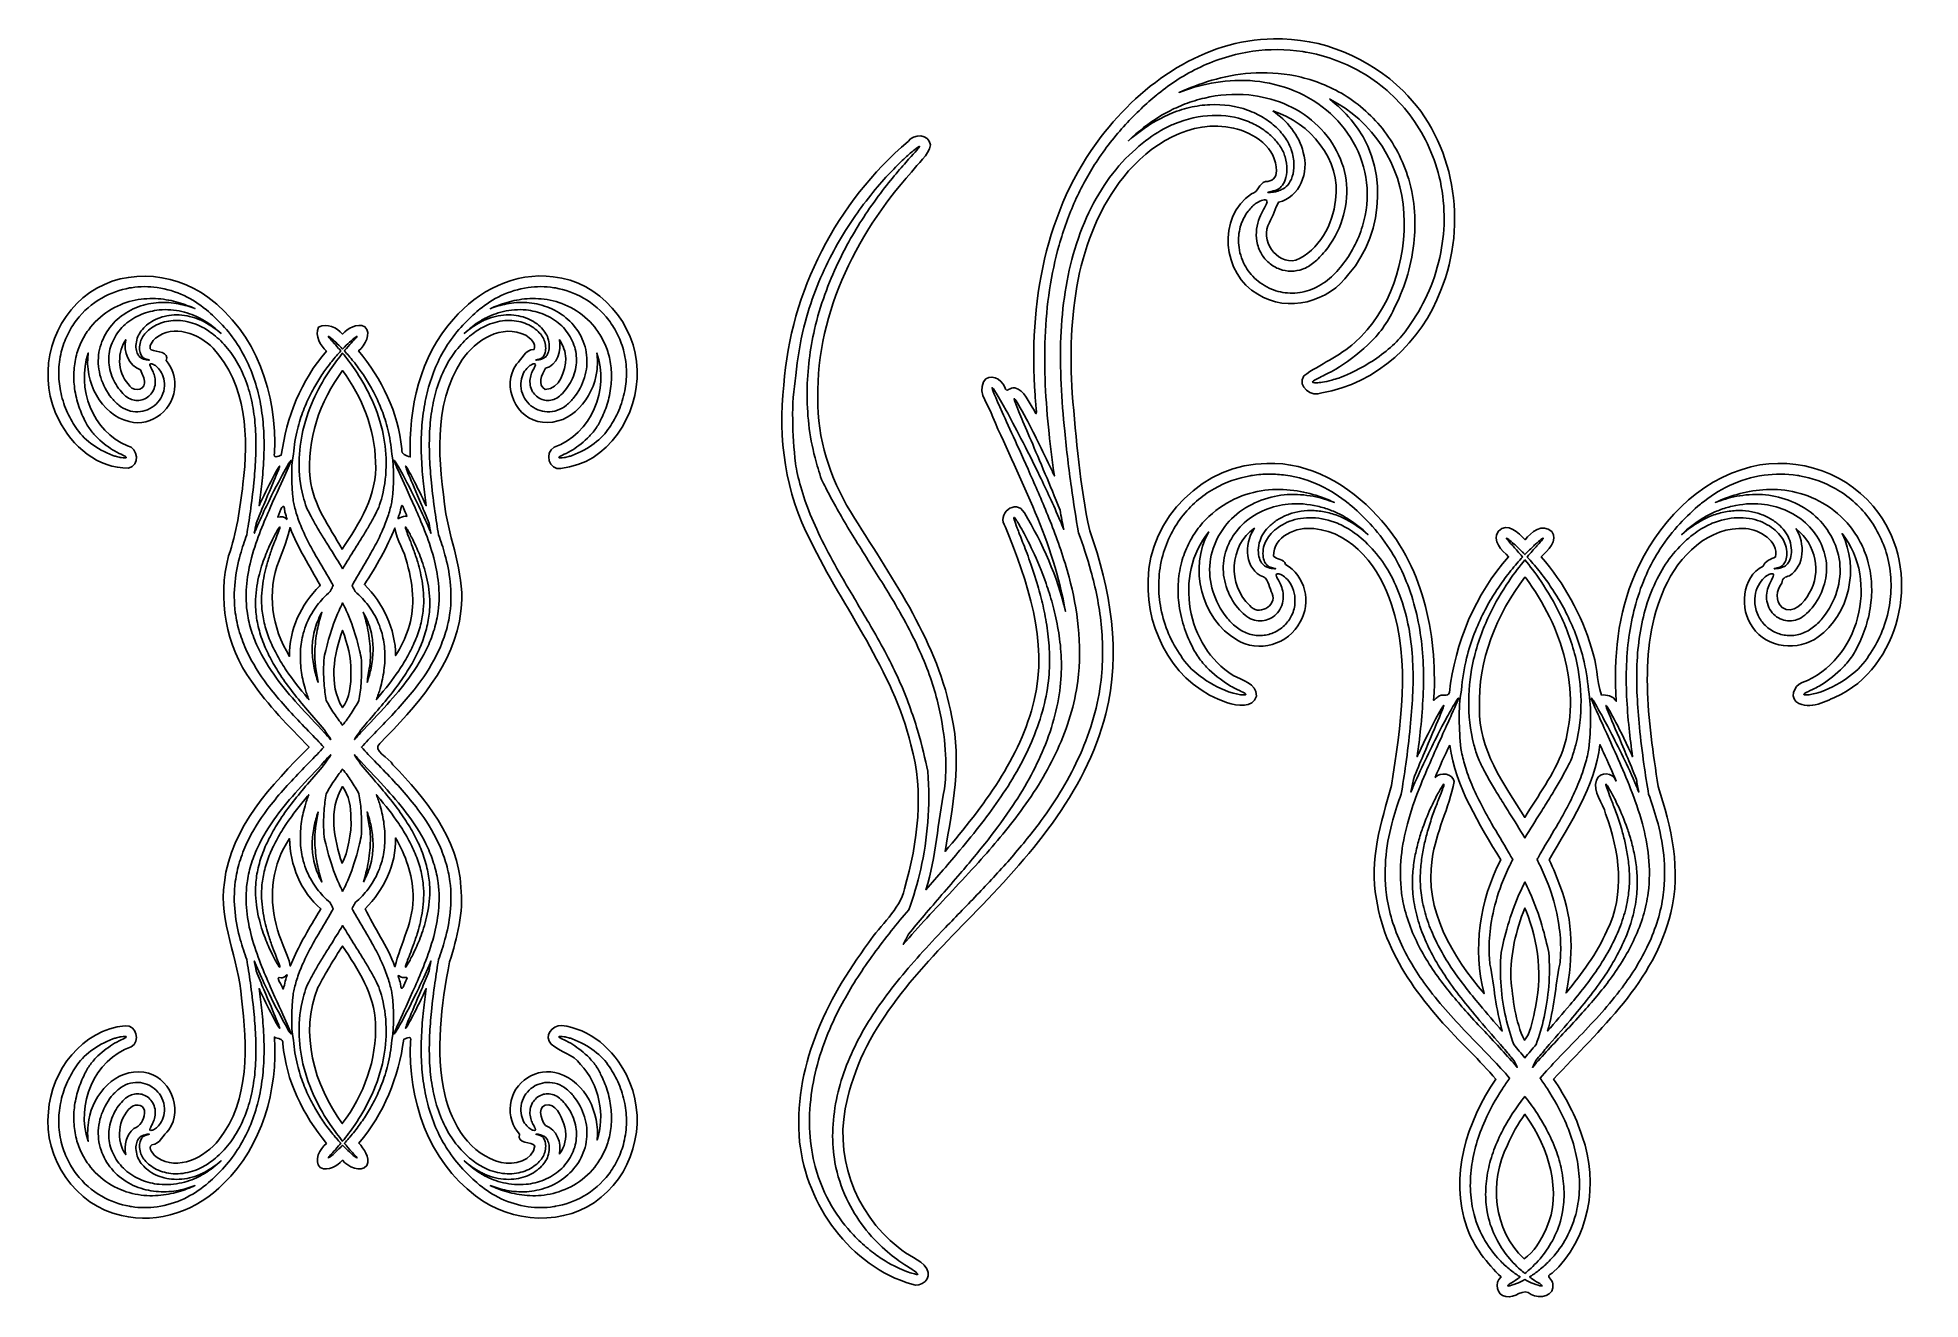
# Model space of a CAD drawing. Header units: centimetres. Extents: x -14 to 14.1, y -9.4 to 9.4.
import ezdxf

# ---------------------------------------------------------------- set-up
doc = ezdxf.new("R2010")
doc.units = ezdxf.units.CM
doc.header["$MEASUREMENT"] = 0
doc.layers.add('Layer 1', color=7, linetype='Continuous')

msp = doc.modelspace()

# ---------------------------------------------------------------- linework, layer by layer
at = {"layer": 'Layer 1', "color": 1}
for points, knots in [([(4.46187, 9.38776), (3.42173, 9.37618), (2.49876, 8.72934), (1.88902, 7.92991), (1.88902, 7.92991), (1.04933, 6.8475), (0.80263, 5.41697), (0.9024, 4.07294), (0.9024, 4.07294), (0.89234, 4.00587), (0.96266, 3.66524), (0.88586, 3.84474), (0.88586, 3.84474), (0.80822, 3.96305), (0.74211, 4.14318), (0.5973, 4.18043), (0.5973, 4.18043), (0.53232, 4.20017), (0.46887, 4.08601), (0.44847, 4.19118), (0.44847, 4.19118), (0.40329, 4.31556), (0.21429, 4.41287), (0.13014, 4.27056), (0.13014, 4.27056), (0.03997, 4.08404), (0.22411, 3.91345), (0.26822, 3.73974), (0.26822, 3.73974), (0.68388, 2.79897), (1.18526, 1.86072), (1.35301, 0.84338), (1.35301, 0.84338), (1.23471, 1.36407), (1.01209, 1.8569), (0.74116, 2.31264), (0.74116, 2.31264), (0.61141, 2.54344), (0.31306, 2.28645), (0.46004, 2.10263), (0.46004, 2.10263), (0.7846, 1.29054), (1.10275, 0.39685), (0.88751, -0.48202), (0.88751, -0.48202), (0.68178, -1.34798), (0.12447, -2.07328), (-0.44367, -2.73925), (-0.44367, -2.73925), (-0.33083, -2.07891), (-0.18957, -1.4), (-0.34197, -0.7342), (-0.34197, -0.7342), (-0.5452, 0.369), (-1.2118, 1.30102), (-1.79734, 2.23716), (-1.79734, 2.23716), (-2.11902, 2.74007), (-2.33022, 3.31312), (-2.34041, 3.91254), (-2.34041, 3.91254), (-2.39783, 5.21006), (-1.79836, 6.4516), (-0.94222, 7.40017), (-0.94222, 7.40017), (-0.85768, 7.53664), (-0.68278, 7.64169), (-0.66279, 7.80688), (-0.66279, 7.80688), (-0.67989, 7.97223), (-0.9147, 7.97809), (-0.996, 7.85732), (-0.996, 7.85732), (-2.05848, 6.95314), (-2.75176, 5.61669), (-2.85139, 4.22178), (-2.85139, 4.22178), (-2.93851, 3.42958), (-2.82984, 2.60695), (-2.45374, 1.90022), (-2.45374, 1.90022), (-1.9591, 0.88086), (-1.22088, -0.03056), (-0.95383, -1.15009), (-0.95383, -1.15009), (-0.75194, -1.84933), (-0.85004, -2.6048), (-1.04726, -3.2957), (-1.04726, -3.2957), (-1.1252, -3.62259), (-1.40907, -3.83116), (-1.58476, -4.10469), (-1.58476, -4.10469), (-2.223, -4.94982), (-2.71873, -5.98919), (-2.61422, -7.07657), (-2.61422, -7.07657), (-2.5101, -8.01825), (-1.86379, -8.92653), (-0.93811, -9.19921), (-0.93811, -9.19921), (-0.79999, -9.25734), (-0.62645, -9.1118), (-0.71487, -8.97101), (-0.71487, -8.97101), (-0.80956, -8.80923), (-1.01577, -8.78049), (-1.14151, -8.6469), (-1.14151, -8.6469), (-1.79884, -8.1367), (-2.11926, -7.23474), (-1.89888, -6.42688), (-1.89888, -6.42688), (-1.64438, -5.32113), (-0.80912, -4.48667), (-0.04319, -3.69826), (-0.04319, -3.69826), (0.80074, -2.8312), (1.65241, -1.8845), (1.95742, -0.68377), (1.95742, -0.68377), (2.1868, 0.22308), (2.02977, 1.1814), (1.71681, 2.0464), (1.71681, 2.0464), (1.56801, 2.71992), (1.51513, 3.41353), (1.45559, 4.10178), (1.45559, 4.10178), (1.38624, 5.21897), (1.5053, 6.42612), (2.22365, 7.3298), (2.22365, 7.3298), (2.60514, 7.81201), (3.23132, 8.19856), (3.86489, 8.0574), (3.86489, 8.0574), (4.16745, 7.9917), (4.50888, 7.75759), (4.5032, 7.41744), (4.5032, 7.41744), (4.50854, 7.31995), (4.43377, 7.25369), (4.33949, 7.26117), (4.33949, 7.26117), (4.23825, 7.22816), (4.23927, 7.09676), (4.13278, 7.07596), (4.13278, 7.07596), (3.61134, 6.74235), (3.69742, 5.86264), (4.22704, 5.57776), (4.22704, 5.57776), (4.66799, 5.29128), (5.29373, 5.46505), (5.58634, 5.88038), (5.58634, 5.88038), (6.12941, 6.50966), (6.17479, 7.54187), (5.61777, 8.18059), (5.61777, 8.18059), (5.52604, 8.29392), (5.41041, 8.40423), (5.29944, 8.48901), (5.29944, 8.48901), (5.93788, 8.16903), (6.37506, 7.50045), (6.40573, 6.78824), (6.40573, 6.78824), (6.45177, 6.08014), (6.20352, 5.33246), (5.67234, 4.8543), (5.67234, 4.8543), (5.44391, 4.65115), (5.15589, 4.53185), (4.91166, 4.35903), (4.91166, 4.35903), (4.81168, 4.20042), (5.03204, 4.02987), (5.18203, 4.10602), (5.18203, 4.10602), (5.99893, 4.24023), (6.67343, 4.87094), (6.95887, 5.63564), (6.95887, 5.63564), (7.36374, 6.62496), (7.16985, 7.85891), (6.39415, 8.61138), (6.39415, 8.61138), (5.88855, 9.11337), (5.17785, 9.40634), (4.46186, 9.38777), (4.46186, 9.38777), (4.46186, 9.38777), (4.46187, 9.38776), (4.46187, 9.38776)], [0, 0, 0, 0, 0.02, 0.02, 0.02, 0.02, 0.04, 0.04, 0.04, 0.04, 0.06, 0.06, 0.06, 0.06, 0.08, 0.08, 0.08, 0.08, 0.1, 0.1, 0.1, 0.1, 0.12, 0.12, 0.12, 0.12, 0.14, 0.14, 0.14, 0.14, 0.16, 0.16, 0.16, 0.16, 0.18, 0.18, 0.18, 0.18, 0.2, 0.2, 0.2, 0.2, 0.22, 0.22, 0.22, 0.22, 0.24, 0.24, 0.24, 0.24, 0.26, 0.26, 0.26, 0.26, 0.28, 0.28, 0.28, 0.28, 0.3, 0.3, 0.3, 0.3, 0.32, 0.32, 0.32, 0.32, 0.34, 0.34, 0.34, 0.34, 0.36, 0.36, 0.36, 0.36, 0.38, 0.38, 0.38, 0.38, 0.4, 0.4, 0.4, 0.4, 0.42, 0.42, 0.42, 0.42, 0.44, 0.44, 0.44, 0.44, 0.46, 0.46, 0.46, 0.46, 0.48, 0.48, 0.48, 0.48, 0.5, 0.5, 0.5, 0.5, 0.52, 0.52, 0.52, 0.52, 0.54, 0.54, 0.54, 0.54, 0.56, 0.56, 0.56, 0.56, 0.58, 0.58, 0.58, 0.58, 0.6, 0.6, 0.6, 0.6, 0.62, 0.62, 0.62, 0.62, 0.64, 0.64, 0.64, 0.64, 0.66, 0.66, 0.66, 0.66, 0.68, 0.68, 0.68, 0.68, 0.7, 0.7, 0.7, 0.7, 0.72, 0.72, 0.72, 0.72, 0.74, 0.74, 0.74, 0.74, 0.76, 0.76, 0.76, 0.76, 0.78, 0.78, 0.78, 0.78, 0.8, 0.8, 0.8, 0.8, 0.82, 0.82, 0.82, 0.82, 0.84, 0.84, 0.84, 0.84, 0.86, 0.86, 0.86, 0.86, 0.88, 0.88, 0.88, 0.88, 0.9, 0.9, 0.9, 0.9, 0.92, 0.92, 0.92, 0.92, 0.94, 0.94, 0.94, 0.94, 0.96, 0.96, 0.96, 0.96, 1, 1, 1, 1]), ([(4.45277, 8.31206), (5.006, 8.13799), (5.47069, 7.58689), (5.38708, 6.98253), (5.38708, 6.98253), (5.34839, 6.61898), (5.14184, 6.23508), (4.79342, 6.08377), (4.79342, 6.08377), (4.49927, 6.02584), (4.2495, 6.38851), (4.39903, 6.64766), (4.39903, 6.64766), (4.45146, 6.74303), (4.48919, 6.86645), (4.53463, 6.9511), (4.53463, 6.9511), (4.85441, 7.02121), (4.99673, 7.40093), (4.90339, 7.69359), (4.90339, 7.69359), (4.84767, 7.95031), (4.65143, 8.17308), (4.45277, 8.31205), (4.45277, 8.31205), (4.45277, 8.31205), (4.45277, 8.31206), (4.45277, 8.31206)], [0, 0, 0, 0, 0.125, 0.125, 0.125, 0.125, 0.25, 0.25, 0.25, 0.25, 0.375, 0.375, 0.375, 0.375, 0.5, 0.5, 0.5, 0.5, 0.625, 0.625, 0.625, 0.625, 0.75, 0.75, 0.75, 0.75, 1, 1, 1, 1]), ([(-5.04029, 4.44383), (-5.05283, 5.13063), (-5.60371, 5.76543), (-6.29293, 5.83703), (-6.29293, 5.83703), (-6.86315, 5.9154), (-7.42144, 5.6274), (-7.78371, 5.2044), (-7.78371, 5.2044), (-8.28249, 4.65164), (-8.45735, 3.87092), (-8.42696, 3.14985), (-8.42696, 3.14985), (-8.4966, 3.16791), (-8.55972, 3.1825), (-8.55594, 3.27057), (-8.55594, 3.27057), (-8.59901, 3.81342), (-8.86162, 4.31382), (-9.19921, 4.73239), (-9.19921, 4.73239), (-9.10039, 4.81122), (-9.00346, 4.99154), (-9.10578, 5.09288), (-9.10578, 5.09288), (-9.22725, 5.15042), (-9.35707, 5.06855), (-9.43816, 4.98209), (-9.43816, 4.98209), (-9.52428, 5.0796), (-9.66897, 5.14874), (-9.79535, 5.08627), (-9.79535, 5.08627), (-9.85617, 4.95341), (-9.76753, 4.81251), (-9.68042, 4.7266), (-9.68042, 4.7266), (-10.05817, 4.29528), (-10.2748, 3.73364), (-10.35345, 3.17548), (-10.35345, 3.17548), (-10.39886, 3.16335), (-10.48251, 3.11542), (-10.45267, 3.20607), (-10.45267, 3.20607), (-10.4106, 4.07798), (-10.72705, 5.00583), (-11.44816, 5.5311), (-11.44816, 5.5311), (-11.98029, 5.93136), (-12.7955, 5.97272), (-13.3143, 5.522), (-13.3143, 5.522), (-13.83329, 5.0956), (-13.99073, 4.29611), (-13.67314, 3.70134), (-13.67314, 3.70134), (-13.48236, 3.31138), (-13.08625, 2.9706), (-12.63382, 2.982), (-12.63382, 2.982), (-12.46595, 3.02063), (-12.48506, 3.2821), (-12.6487, 3.31438), (-12.6487, 3.31438), (-13.17416, 3.52789), (-13.41327, 4.17619), (-13.23657, 4.69765), (-13.23657, 4.69765), (-13.29268, 4.27865), (-13.05699, 3.78178), (-12.62307, 3.67735), (-12.62307, 3.67735), (-12.28976, 3.58572), (-11.93997, 3.87236), (-11.94259, 4.21313), (-11.94259, 4.21313), (-11.93174, 4.35019), (-11.99321, 4.48879), (-12.07075, 4.58685), (-12.07075, 4.58685), (-12.01198, 4.71764), (-12.22015, 4.71735), (-12.29482, 4.74725), (-12.29482, 4.74725), (-12.35, 4.78605), (-12.26808, 4.88635), (-12.2295, 4.92171), (-12.2295, 4.92171), (-11.96609, 5.13466), (-11.57586, 4.98706), (-11.37208, 4.7704), (-11.37208, 4.7704), (-10.8696, 4.23175), (-10.83819, 3.43617), (-10.92668, 2.7409), (-10.92668, 2.7409), (-10.9681, 2.37973), (-11.02111, 2.01617), (-11.14057, 1.67147), (-11.14057, 1.67147), (-11.30583, 1.03312), (-11.18882, 0.33101), (-10.79578, -0.20046), (-10.79578, -0.20046), (-10.55282, -0.55933), (-10.23953, -0.86799), (-9.93919, -1.1819), (-9.93919, -1.1819), (-10.49443, -1.74864), (-11.10684, -2.3735), (-11.2028, -3.20077), (-11.2028, -3.20077), (-11.29156, -3.79375), (-10.98705, -4.3461), (-10.94776, -4.92863), (-10.94776, -4.92863), (-10.85588, -5.63744), (-10.82142, -6.44817), (-11.28526, -7.04408), (-11.28526, -7.04408), (-11.49446, -7.30772), (-11.894, -7.5128), (-12.20717, -7.30866), (-12.20717, -7.30866), (-12.25899, -7.27181), (-12.35056, -7.16698), (-12.2882, -7.11849), (-12.2882, -7.11849), (-12.15901, -7.10357), (-12.1192, -6.97217), (-12.03354, -6.8969), (-12.03354, -6.8969), (-11.80838, -6.58511), (-12.02332, -6.07802), (-12.40644, -6.03618), (-12.40644, -6.03618), (-12.82402, -5.97198), (-13.16254, -6.36502), (-13.22665, -6.74477), (-13.22665, -6.74477), (-13.24557, -6.84958), (-13.25, -6.95834), (-13.23575, -7.06392), (-13.23575, -7.06392), (-13.42616, -6.5243), (-13.14863, -5.84585), (-12.59248, -5.65667), (-12.59248, -5.65667), (-12.45622, -5.57476), (-12.51448, -5.32429), (-12.68426, -5.34248), (-12.68426, -5.34248), (-13.32318, -5.39551), (-13.78982, -6.01332), (-13.82941, -6.62654), (-13.82941, -6.62654), (-13.90696, -7.31773), (-13.42692, -8.02839), (-12.74048, -8.1727), (-12.74048, -8.1727), (-12.18754, -8.3105), (-11.59725, -8.09605), (-11.21086, -7.69149), (-11.21086, -7.69149), (-10.63695, -7.13599), (-10.4044, -6.29921), (-10.45514, -5.51116), (-10.45514, -5.51116), (-10.40288, -5.54684), (-10.3238, -5.51752), (-10.32864, -5.60707), (-10.32864, -5.60707), (-10.28528, -6.15999), (-10.02405, -6.67239), (-9.67958, -7.097), (-9.67958, -7.097), (-9.77802, -7.17682), (-9.87307, -7.35816), (-9.77136, -7.45915), (-9.77136, -7.45915), (-9.64962, -7.51696), (-9.52201, -7.43453), (-9.43898, -7.34918), (-9.43898, -7.34918), (-9.3567, -7.44565), (-9.17171, -7.53537), (-9.076, -7.42938), (-9.076, -7.42938), (-9.0253, -7.30233), (-9.12096, -7.17409), (-9.19589, -7.09286), (-9.19589, -7.09286), (-8.82121, -6.6596), (-8.6024, -6.10365), (-8.52534, -5.54339), (-8.52534, -5.54339), (-8.47416, -5.52487), (-8.39836, -5.4848), (-8.42529, -5.57316), (-8.42529, -5.57316), (-8.46648, -6.4357), (-8.15634, -7.35497), (-7.45212, -7.88), (-7.45212, -7.88), (-6.92305, -8.2933), (-6.10227, -8.34429), (-5.57771, -7.89902), (-5.57771, -7.89902), (-5.047, -7.47831), (-4.88688, -6.6766), (-5.20151, -6.07588), (-5.20151, -6.07588), (-5.3822, -5.70019), (-5.74653, -5.38257), (-6.17055, -5.33835), (-6.17055, -5.33835), (-6.31021, -5.32999), (-6.43887, -5.50094), (-6.32351, -5.61368), (-6.32351, -5.61368), (-6.19304, -5.73727), (-5.99548, -5.76263), (-5.88695, -5.91712), (-5.88695, -5.91712), (-5.60242, -6.2055), (-5.51691, -6.69697), (-5.63808, -7.04573), (-5.63808, -7.04573), (-5.59671, -6.64596), (-5.80703, -6.18169), (-6.20941, -6.0552), (-6.20941, -6.0552), (-6.5302, -5.9426), (-6.89878, -6.18246), (-6.92957, -6.51905), (-6.92957, -6.51905), (-6.95769, -6.67645), (-6.90125, -6.8503), (-6.79645, -6.96057), (-6.79645, -6.96057), (-6.84397, -7.10753), (-6.61341, -7.06578), (-6.56659, -7.13503), (-6.56659, -7.13503), (-6.59346, -7.35448), (-6.8832, -7.42428), (-7.06847, -7.37977), (-7.06847, -7.37977), (-7.5381, -7.27438), (-7.80537, -6.80547), (-7.91266, -6.36939), (-7.91266, -6.36939), (-8.05701, -5.71508), (-7.96476, -5.0341), (-7.8399, -4.38584), (-7.8399, -4.38584), (-7.72687, -4.02591), (-7.62965, -3.6529), (-7.6718, -3.27143), (-7.6718, -3.27143), (-7.71503, -2.53938), (-8.19613, -1.9491), (-8.6869, -1.44641), (-8.6869, -1.44641), (-8.73835, -1.34017), (-9.0048, -1.23378), (-8.88366, -1.12723), (-8.88366, -1.12723), (-8.34186, -0.57696), (-7.76147, 0.0442), (-7.67205, 0.84795), (-7.67205, 0.84795), (-7.60342, 1.34722), (-7.81077, 1.82126), (-7.8949, 2.30124), (-7.8949, 2.30124), (-8.00297, 3.0608), (-8.10159, 3.91805), (-7.65717, 4.59346), (-7.65717, 4.59346), (-7.45885, 4.89111), (-7.05404, 5.14424), (-6.70467, 4.9647), (-6.70467, 4.9647), (-6.63586, 4.92421), (-6.54074, 4.83471), (-6.57899, 4.75386), (-6.57899, 4.75386), (-6.71506, 4.74417), (-6.75873, 4.61175), (-6.84275, 4.53144), (-6.84275, 4.53144), (-7.07385, 4.2145), (-6.84932, 3.70038), (-6.45332, 3.66658), (-6.45332, 3.66658), (-6.02358, 3.61894), (-5.69067, 4.03059), (-5.64386, 4.4256), (-5.64386, 4.4256), (-5.62726, 4.51171), (-5.63358, 4.62585), (-5.64138, 4.69762), (-5.64138, 4.69762), (-5.45333, 4.1664), (-5.72372, 3.48326), (-6.27969, 3.2945), (-6.27969, 3.2945), (-6.42963, 3.21059), (-6.35813, 2.94273), (-6.17799, 2.97783), (-6.17799, 2.97783), (-5.47063, 3.04782), (-5.01728, 3.776), (-5.04028, 4.44379), (-5.04028, 4.44379), (-5.04028, 4.44379), (-5.04029, 4.44383), (-5.04029, 4.44383)], [0, 0, 0, 0, 0.01234568, 0.01234568, 0.01234568, 0.01234568, 0.02469136, 0.02469136, 0.02469136, 0.02469136, 0.03703704, 0.03703704, 0.03703704, 0.03703704, 0.04938272, 0.04938272, 0.04938272, 0.04938272, 0.0617284, 0.0617284, 0.0617284, 0.0617284, 0.07407407, 0.07407407, 0.07407407, 0.07407407, 0.08641975, 0.08641975, 0.08641975, 0.08641975, 0.09876543, 0.09876543, 0.09876543, 0.09876543, 0.11111111, 0.11111111, 0.11111111, 0.11111111, 0.12345679, 0.12345679, 0.12345679, 0.12345679, 0.13580247, 0.13580247, 0.13580247, 0.13580247, 0.14814815, 0.14814815, 0.14814815, 0.14814815, 0.16049383, 0.16049383, 0.16049383, 0.16049383, 0.17283951, 0.17283951, 0.17283951, 0.17283951, 0.18518519, 0.18518519, 0.18518519, 0.18518519, 0.19753086, 0.19753086, 0.19753086, 0.19753086, 0.20987654, 0.20987654, 0.20987654, 0.20987654, 0.22222222, 0.22222222, 0.22222222, 0.22222222, 0.2345679, 0.2345679, 0.2345679, 0.2345679, 0.24691358, 0.24691358, 0.24691358, 0.24691358, 0.25925926, 0.25925926, 0.25925926, 0.25925926, 0.27160494, 0.27160494, 0.27160494, 0.27160494, 0.28395062, 0.28395062, 0.28395062, 0.28395062, 0.2962963, 0.2962963, 0.2962963, 0.2962963, 0.30864198, 0.30864198, 0.30864198, 0.30864198, 0.32098765, 0.32098765, 0.32098765, 0.32098765, 0.33333333, 0.33333333, 0.33333333, 0.33333333, 0.34567901, 0.34567901, 0.34567901, 0.34567901, 0.35802469, 0.35802469, 0.35802469, 0.35802469, 0.37037037, 0.37037037, 0.37037037, 0.37037037, 0.38271605, 0.38271605, 0.38271605, 0.38271605, 0.39506173, 0.39506173, 0.39506173, 0.39506173, 0.40740741, 0.40740741, 0.40740741, 0.40740741, 0.41975309, 0.41975309, 0.41975309, 0.41975309, 0.43209877, 0.43209877, 0.43209877, 0.43209877, 0.44444444, 0.44444444, 0.44444444, 0.44444444, 0.45679012, 0.45679012, 0.45679012, 0.45679012, 0.4691358, 0.4691358, 0.4691358, 0.4691358, 0.48148148, 0.48148148, 0.48148148, 0.48148148, 0.49382716, 0.49382716, 0.49382716, 0.49382716, 0.50617284, 0.50617284, 0.50617284, 0.50617284, 0.51851852, 0.51851852, 0.51851852, 0.51851852, 0.5308642, 0.5308642, 0.5308642, 0.5308642, 0.54320988, 0.54320988, 0.54320988, 0.54320988, 0.55555556, 0.55555556, 0.55555556, 0.55555556, 0.56790123, 0.56790123, 0.56790123, 0.56790123, 0.58024691, 0.58024691, 0.58024691, 0.58024691, 0.59259259, 0.59259259, 0.59259259, 0.59259259, 0.60493827, 0.60493827, 0.60493827, 0.60493827, 0.61728395, 0.61728395, 0.61728395, 0.61728395, 0.62962963, 0.62962963, 0.62962963, 0.62962963, 0.64197531, 0.64197531, 0.64197531, 0.64197531, 0.65432099, 0.65432099, 0.65432099, 0.65432099, 0.66666667, 0.66666667, 0.66666667, 0.66666667, 0.67901235, 0.67901235, 0.67901235, 0.67901235, 0.69135802, 0.69135802, 0.69135802, 0.69135802, 0.7037037, 0.7037037, 0.7037037, 0.7037037, 0.71604938, 0.71604938, 0.71604938, 0.71604938, 0.72839506, 0.72839506, 0.72839506, 0.72839506, 0.74074074, 0.74074074, 0.74074074, 0.74074074, 0.75308642, 0.75308642, 0.75308642, 0.75308642, 0.7654321, 0.7654321, 0.7654321, 0.7654321, 0.77777778, 0.77777778, 0.77777778, 0.77777778, 0.79012346, 0.79012346, 0.79012346, 0.79012346, 0.80246914, 0.80246914, 0.80246914, 0.80246914, 0.81481481, 0.81481481, 0.81481481, 0.81481481, 0.82716049, 0.82716049, 0.82716049, 0.82716049, 0.83950617, 0.83950617, 0.83950617, 0.83950617, 0.85185185, 0.85185185, 0.85185185, 0.85185185, 0.86419753, 0.86419753, 0.86419753, 0.86419753, 0.87654321, 0.87654321, 0.87654321, 0.87654321, 0.88888889, 0.88888889, 0.88888889, 0.88888889, 0.90123457, 0.90123457, 0.90123457, 0.90123457, 0.91358025, 0.91358025, 0.91358025, 0.91358025, 0.92592593, 0.92592593, 0.92592593, 0.92592593, 0.9382716, 0.9382716, 0.9382716, 0.9382716, 0.95061728, 0.95061728, 0.95061728, 0.95061728, 0.96296296, 0.96296296, 0.96296296, 0.96296296, 0.97530864, 0.97530864, 0.97530864, 0.97530864, 1, 1, 1, 1]), ([(-12.39323, 4.252), (-12.40224, 4.12155), (-12.60018, 4.12842), (-12.63797, 4.24042), (-12.63797, 4.24042), (-12.81036, 4.40995), (-12.79542, 4.74087), (-12.67518, 4.89774), (-12.67518, 4.89774), (-12.7159, 4.72074), (-12.63178, 4.51056), (-12.45525, 4.44712), (-12.45525, 4.44712), (-12.43314, 4.38256), (-12.39505, 4.32211), (-12.39324, 4.25199), (-12.39324, 4.25199), (-12.39324, 4.25199), (-12.39323, 4.252), (-12.39323, 4.252)], [0, 0, 0, 0, 0.16666667, 0.16666667, 0.16666667, 0.16666667, 0.33333333, 0.33333333, 0.33333333, 0.33333333, 0.5, 0.5, 0.5, 0.5, 0.66666667, 0.66666667, 0.66666667, 0.66666667, 1, 1, 1, 1]), ([(-6.10606, 4.61746), (-6.11024, 4.43604), (-6.19596, 4.16005), (-6.41116, 4.15609), (-6.41116, 4.15609), (-6.53697, 4.22242), (-6.46536, 4.38617), (-6.40785, 4.47111), (-6.40785, 4.47111), (-6.23212, 4.51287), (-6.16771, 4.74405), (-6.20197, 4.89775), (-6.20197, 4.89775), (-6.14354, 4.8149), (-6.10848, 4.71741), (-6.10606, 4.61746)], [0, 0, 0, 0, 0.2, 0.2, 0.2, 0.2, 0.4, 0.4, 0.4, 0.4, 0.6, 0.6, 0.6, 0.6, 1, 1, 1, 1]), ([(-8.9462, 3.07378), (-8.91386, 2.58526), (-9.18961, 2.15151), (-9.4456, 1.76988), (-9.4456, 1.76988), (-9.63065, 2.10929), (-9.87986, 2.42943), (-9.92185, 2.82656), (-9.92185, 2.82656), (-9.98058, 3.40219), (-9.77956, 3.98024), (-9.43733, 4.43721), (-9.43733, 4.43721), (-9.15039, 4.04118), (-8.95479, 3.56664), (-8.9462, 3.07378)], [0, 0, 0, 0, 0.2, 0.2, 0.2, 0.2, 0.4, 0.4, 0.4, 0.4, 0.6, 0.6, 0.6, 0.6, 1, 1, 1, 1]), ([(4.36229, 3.05123), (3.43513, 3.05734), (2.59715, 2.23745), (2.59041, 1.30829), (2.59041, 1.30829), (2.54882, 0.53308), (3.01324, -0.28489), (3.77359, -0.51899), (3.77359, -0.51899), (3.91078, -0.56616), (4.15904, -0.60583), (4.20436, -0.41977), (4.20436, -0.41977), (4.21385, -0.22761), (3.98689, -0.18797), (3.85957, -0.11137), (3.85957, -0.11137), (3.15855, 0.31969), (2.97066, 1.39054), (3.49329, 2.02845), (3.49329, 2.02845), (3.19054, 1.49541), (3.37999, 0.73472), (3.91166, 0.41697), (3.91166, 0.41697), (4.23415, 0.21585), (4.68756, 0.35181), (4.85837, 0.68651), (4.85837, 0.68651), (5.0308, 0.9731), (4.93252, 1.37847), (4.64009, 1.54393), (4.64009, 1.54393), (4.61899, 1.62813), (4.50069, 1.61745), (4.4615, 1.66795), (4.4615, 1.66795), (4.45197, 1.96425), (4.81073, 2.11332), (5.06425, 2.07805), (5.06425, 2.07805), (5.65171, 2.02386), (6.05455, 1.47527), (6.22428, 0.94861), (6.22428, 0.94861), (6.51019, 0.07528), (6.35744, -0.86599), (6.22339, -1.75588), (6.22339, -1.75588), (6.06616, -2.30482), (5.88442, -2.87573), (5.99608, -3.45174), (5.99608, -3.45174), (6.14119, -4.36684), (6.76279, -5.09991), (7.40286, -5.73052), (7.40286, -5.73052), (7.5329, -5.86578), (7.6584, -5.99924), (7.78119, -6.13975), (7.78119, -6.13975), (7.34833, -6.76738), (7.07997, -7.59732), (7.34793, -8.34654), (7.34793, -8.34654), (7.44222, -8.63549), (7.6567, -8.8934), (7.85808, -9.08903), (7.85808, -9.08903), (7.75773, -9.17756), (7.78545, -9.36354), (7.93001, -9.38255), (7.93001, -9.38255), (8.0638, -9.42398), (8.19201, -9.23494), (8.30787, -9.35196), (8.30787, -9.35196), (8.43194, -9.42441), (8.66718, -9.37213), (8.63198, -9.19321), (8.63198, -9.19321), (8.62646, -9.12065), (8.50206, -9.08213), (8.62123, -9.03529), (8.62123, -9.03529), (9.1762, -8.53167), (9.32285, -7.68488), (9.06937, -6.99304), (9.06937, -6.99304), (8.97166, -6.68626), (8.82226, -6.40369), (8.64273, -6.13728), (8.64273, -6.13728), (9.32968, -5.39939), (10.14945, -4.67665), (10.39229, -3.65598), (10.39229, -3.65598), (10.54912, -3.02694), (10.40571, -2.36869), (10.20245, -1.76945), (10.20245, -1.76945), (10.05905, -0.7936), (9.88617, 0.26362), (10.29804, 1.19416), (10.29804, 1.19416), (10.51013, 1.66342), (10.95747, 2.12345), (11.51099, 2.07886), (11.51099, 2.07886), (11.72028, 2.05962), (11.9997, 1.89684), (11.95665, 1.65553), (11.95665, 1.65553), (11.88218, 1.62302), (11.80578, 1.60148), (11.76896, 1.51828), (11.76896, 1.51828), (11.44588, 1.3545), (11.41392, 0.87712), (11.616, 0.60216), (11.616, 0.60216), (11.82704, 0.28905), (12.29698, 0.24293), (12.59248, 0.46243), (12.59248, 0.46243), (13.06103, 0.80038), (13.20599, 1.49141), (12.94967, 2.00363), (12.94967, 2.00363), (13.51326, 1.30288), (13.2002, 0.09937), (12.35353, -0.21804), (12.35353, -0.21804), (12.22478, -0.26456), (12.15543, -0.46788), (12.30557, -0.53389), (12.30557, -0.53389), (12.52247, -0.62332), (12.74352, -0.47408), (12.93974, -0.39416), (12.93974, -0.39416), (13.86632, 0.11002), (14.11775, 1.47102), (13.49619, 2.30376), (13.49619, 2.30376), (13.08113, 2.89875), (12.28974, 3.17719), (11.58941, 3.00052), (11.58941, 3.00052), (10.78999, 2.80446), (10.17946, 2.13844), (9.86065, 1.40417), (9.86065, 1.40417), (9.5978, 0.81088), (9.53809, 0.14396), (9.57705, -0.4967), (9.57705, -0.4967), (9.53258, -0.41941), (9.43311, -0.39574), (9.3596, -0.40575), (9.3596, -0.40575), (9.2808, -0.1814), (9.29123, 0.06908), (9.20773, 0.29582), (9.20773, 0.29582), (9.06058, 0.79683), (8.79885, 1.26482), (8.45671, 1.65966), (8.45671, 1.65966), (8.55145, 1.74782), (8.71391, 1.90422), (8.61546, 2.03669), (8.61546, 2.03669), (8.47992, 2.16527), (8.3014, 2.02783), (8.21528, 1.91184), (8.21528, 1.91184), (8.12477, 2.01292), (7.95209, 2.17942), (7.82006, 2.04248), (7.82006, 2.04248), (7.71238, 1.89843), (7.87173, 1.75169), (7.97137, 1.65966), (7.97137, 1.65966), (7.47142, 1.10043), (7.17266, 0.3749), (7.08667, -0.36606), (7.08667, -0.36606), (7.05932, -0.45041), (6.97203, -0.37193), (6.91552, -0.43138), (6.91552, -0.43138), (6.88223, -0.44532), (6.83523, -0.53377), (6.85516, -0.44461), (6.85516, -0.44461), (6.90689, 0.5199), (6.68847, 1.55288), (6.00932, 2.26985), (6.00932, 2.26985), (5.59121, 2.73016), (4.99981, 3.07505), (4.36229, 3.0512), (4.36229, 3.0512), (4.36229, 3.0512), (4.36229, 3.05123), (4.36229, 3.05123)], [0, 0, 0, 0, 0.01886792, 0.01886792, 0.01886792, 0.01886792, 0.03773585, 0.03773585, 0.03773585, 0.03773585, 0.05660377, 0.05660377, 0.05660377, 0.05660377, 0.0754717, 0.0754717, 0.0754717, 0.0754717, 0.09433962, 0.09433962, 0.09433962, 0.09433962, 0.11320755, 0.11320755, 0.11320755, 0.11320755, 0.13207547, 0.13207547, 0.13207547, 0.13207547, 0.1509434, 0.1509434, 0.1509434, 0.1509434, 0.16981132, 0.16981132, 0.16981132, 0.16981132, 0.18867925, 0.18867925, 0.18867925, 0.18867925, 0.20754717, 0.20754717, 0.20754717, 0.20754717, 0.22641509, 0.22641509, 0.22641509, 0.22641509, 0.24528302, 0.24528302, 0.24528302, 0.24528302, 0.26415094, 0.26415094, 0.26415094, 0.26415094, 0.28301887, 0.28301887, 0.28301887, 0.28301887, 0.30188679, 0.30188679, 0.30188679, 0.30188679, 0.32075472, 0.32075472, 0.32075472, 0.32075472, 0.33962264, 0.33962264, 0.33962264, 0.33962264, 0.35849057, 0.35849057, 0.35849057, 0.35849057, 0.37735849, 0.37735849, 0.37735849, 0.37735849, 0.39622642, 0.39622642, 0.39622642, 0.39622642, 0.41509434, 0.41509434, 0.41509434, 0.41509434, 0.43396226, 0.43396226, 0.43396226, 0.43396226, 0.45283019, 0.45283019, 0.45283019, 0.45283019, 0.47169811, 0.47169811, 0.47169811, 0.47169811, 0.49056604, 0.49056604, 0.49056604, 0.49056604, 0.50943396, 0.50943396, 0.50943396, 0.50943396, 0.52830189, 0.52830189, 0.52830189, 0.52830189, 0.54716981, 0.54716981, 0.54716981, 0.54716981, 0.56603774, 0.56603774, 0.56603774, 0.56603774, 0.58490566, 0.58490566, 0.58490566, 0.58490566, 0.60377358, 0.60377358, 0.60377358, 0.60377358, 0.62264151, 0.62264151, 0.62264151, 0.62264151, 0.64150943, 0.64150943, 0.64150943, 0.64150943, 0.66037736, 0.66037736, 0.66037736, 0.66037736, 0.67924528, 0.67924528, 0.67924528, 0.67924528, 0.69811321, 0.69811321, 0.69811321, 0.69811321, 0.71698113, 0.71698113, 0.71698113, 0.71698113, 0.73584906, 0.73584906, 0.73584906, 0.73584906, 0.75471698, 0.75471698, 0.75471698, 0.75471698, 0.77358491, 0.77358491, 0.77358491, 0.77358491, 0.79245283, 0.79245283, 0.79245283, 0.79245283, 0.81132075, 0.81132075, 0.81132075, 0.81132075, 0.83018868, 0.83018868, 0.83018868, 0.83018868, 0.8490566, 0.8490566, 0.8490566, 0.8490566, 0.86792453, 0.86792453, 0.86792453, 0.86792453, 0.88679245, 0.88679245, 0.88679245, 0.88679245, 0.90566038, 0.90566038, 0.90566038, 0.90566038, 0.9245283, 0.9245283, 0.9245283, 0.9245283, 0.94339623, 0.94339623, 0.94339623, 0.94339623, 0.96226415, 0.96226415, 0.96226415, 0.96226415, 1, 1, 1, 1]), ([(-10.26747, 2.21637), (-10.30186, 2.25322), (-10.35768, 2.26377), (-10.40555, 2.25192), (-10.40555, 2.25192), (-10.3641, 2.348), (-10.31542, 2.51565), (-10.29972, 2.32551), (-10.29972, 2.32551), (-10.29058, 2.29091), (-10.27407, 2.24434), (-10.26747, 2.21637)], [0, 0, 0, 0, 0.25, 0.25, 0.25, 0.25, 0.5, 0.5, 0.5, 0.5, 1, 1, 1, 1]), ([(-8.47822, 2.26019), (-8.54122, 2.29741), (-8.65222, 2.15873), (-8.59624, 2.27229), (-8.59624, 2.27229), (-8.5689, 2.31485), (-8.56617, 2.51787), (-8.52592, 2.37649), (-8.52592, 2.37649), (-8.51309, 2.34141), (-8.47841, 2.28488), (-8.47822, 2.26019)], [0, 0, 0, 0, 0.25, 0.25, 0.25, 0.25, 0.5, 0.5, 0.5, 0.5, 1, 1, 1, 1]), ([(-9.78295, 1.22087), (-10.06131, 0.94437), (-10.23852, 0.57021), (-10.22943, 0.17246), (-10.22943, 0.17246), (-10.49668, 0.59621), (-10.57201, 1.13456), (-10.38735, 1.60121), (-10.38735, 1.60121), (-10.32457, 1.7505), (-10.24969, 1.96775), (-10.22199, 2.094), (-10.22199, 2.094), (-10.10346, 1.79231), (-9.92988, 1.51546), (-9.7722, 1.23245), (-9.7722, 1.23245), (-9.7722, 1.23245), (-9.78295, 1.22087), (-9.78295, 1.22087)], [0, 0, 0, 0, 0.16666667, 0.16666667, 0.16666667, 0.16666667, 0.33333333, 0.33333333, 0.33333333, 0.33333333, 0.5, 0.5, 0.5, 0.5, 0.66666667, 0.66666667, 0.66666667, 0.66666667, 1, 1, 1, 1]), ([(-8.3914, 1.02657), (-8.38147, 0.72241), (-8.48603, 0.43626), (-8.64606, 0.18321), (-8.64606, 0.18321), (-8.64844, 0.58185), (-8.83266, 0.97223), (-9.11156, 1.24237), (-9.11156, 1.24237), (-8.93834, 1.50712), (-8.76847, 1.80957), (-8.65681, 2.08656), (-8.65681, 2.08656), (-8.63479, 1.90104), (-8.50877, 1.74676), (-8.47574, 1.5607), (-8.47574, 1.5607), (-8.42434, 1.38729), (-8.3936, 1.20833), (-8.3914, 1.02657)], [0, 0, 0, 0, 0.16666667, 0.16666667, 0.16666667, 0.16666667, 0.33333333, 0.33333333, 0.33333333, 0.33333333, 0.5, 0.5, 0.5, 0.5, 0.66666667, 0.66666667, 0.66666667, 0.66666667, 1, 1, 1, 1]), ([(4.16551, 2.06979), (4.02167, 1.85118), (4.03134, 1.4613), (4.31103, 1.3579), (4.31103, 1.3579), (4.3981, 1.31446), (4.39282, 1.18729), (4.44249, 1.11068), (4.44249, 1.11068), (4.51482, 0.9178), (4.22328, 0.76938), (4.10515, 0.93126), (4.10515, 0.93126), (3.7765, 1.23276), (3.79835, 1.82987), (4.1746, 2.08468), (4.1746, 2.08468), (4.1746, 2.08468), (4.1655, 2.0698), (4.1655, 2.0698), (4.1655, 2.0698), (4.1655, 2.0698), (4.16551, 2.06979), (4.16551, 2.06979)], [0, 0, 0, 0, 0.14285714, 0.14285714, 0.14285714, 0.14285714, 0.28571429, 0.28571429, 0.28571429, 0.28571429, 0.42857143, 0.42857143, 0.42857143, 0.42857143, 0.57142857, 0.57142857, 0.57142857, 0.57142857, 0.71428571, 0.71428571, 0.71428571, 0.71428571, 1, 1, 1, 1]), ([(12.27003, 2.06896), (12.55305, 1.84533), (12.64726, 1.42689), (12.45937, 1.11481), (12.45937, 1.11481), (12.39283, 0.97875), (12.2121, 0.78018), (12.05423, 0.90066), (12.05423, 0.90066), (11.94507, 0.99798), (11.96639, 1.1597), (12.05092, 1.26364), (12.05092, 1.26364), (12.05396, 1.34294), (12.10245, 1.35496), (12.16337, 1.37609), (12.16337, 1.37609), (12.39598, 1.52265), (12.39595, 1.86184), (12.26259, 2.07558), (12.26259, 2.07558), (12.26259, 2.07558), (12.27003, 2.06897), (12.27003, 2.06897), (12.27003, 2.06897), (12.27003, 2.06897), (12.27003, 2.06896), (12.27003, 2.06896)], [0, 0, 0, 0, 0.125, 0.125, 0.125, 0.125, 0.25, 0.25, 0.25, 0.25, 0.375, 0.375, 0.375, 0.375, 0.5, 0.5, 0.5, 0.5, 0.625, 0.625, 0.625, 0.625, 0.75, 0.75, 0.75, 0.75, 1, 1, 1, 1]), ([(8.22521, 1.34218), (8.76873, 0.62143), (9.07156, -0.34973), (8.78001, -1.23089), (8.78001, -1.23089), (8.64629, -1.59386), (8.41168, -1.90444), (8.21116, -2.23217), (8.21116, -2.23217), (7.89977, -1.73126), (7.51659, -1.21642), (7.53521, -0.5984), (7.53521, -0.5984), (7.51098, 0.11011), (7.79113, 0.79554), (8.21446, 1.35624), (8.21446, 1.35624), (8.21446, 1.35624), (8.22521, 1.34218), (8.22521, 1.34218)], [0, 0, 0, 0, 0.16666667, 0.16666667, 0.16666667, 0.16666667, 0.33333333, 0.33333333, 0.33333333, 0.33333333, 0.5, 0.5, 0.5, 0.5, 0.66666667, 0.66666667, 0.66666667, 0.66666667, 1, 1, 1, 1]), ([(-9.31331, -0.06071), (-9.31139, -0.24064), (-9.32913, -0.46081), (-9.44147, -0.59318), (-9.44147, -0.59318), (-9.64784, -0.2427), (-9.57022, 0.19702), (-9.43816, 0.55941), (-9.43816, 0.55941), (-9.36514, 0.35999), (-9.31056, 0.15225), (-9.31331, -0.06071)], [0, 0, 0, 0, 0.25, 0.25, 0.25, 0.25, 0.5, 0.5, 0.5, 0.5, 1, 1, 1, 1]), ([(7.09164, -1.15317), (7.1769, -1.78359), (7.53602, -2.32752), (7.85232, -2.86552), (7.85232, -2.86552), (7.53909, -3.47148), (7.43416, -4.19372), (7.60427, -4.85982), (7.60427, -4.85982), (7.13548, -4.30977), (6.7082, -3.61097), (6.82954, -2.85643), (6.82954, -2.85643), (6.87902, -2.45363), (7.08739, -2.08903), (7.15696, -1.6964), (7.15696, -1.6964), (7.13045, -1.56775), (6.95794, -1.55289), (6.87419, -1.63439), (6.87419, -1.63439), (6.94167, -1.47351), (7.01845, -1.30292), (7.09164, -1.15318), (7.09164, -1.15318), (7.09164, -1.15318), (7.09164, -1.15317), (7.09164, -1.15317)], [0, 0, 0, 0, 0.125, 0.125, 0.125, 0.125, 0.25, 0.25, 0.25, 0.25, 0.375, 0.375, 0.375, 0.375, 0.5, 0.5, 0.5, 0.5, 0.625, 0.625, 0.625, 0.625, 0.75, 0.75, 0.75, 0.75, 1, 1, 1, 1]), ([(9.38772, -1.26231), (9.45146, -1.40174), (9.52216, -1.5598), (9.57541, -1.68978), (9.57541, -1.68978), (9.53093, -1.5551), (9.33477, -1.53941), (9.28354, -1.67324), (9.28354, -1.67324), (9.21396, -1.85172), (9.38601, -2.01143), (9.418, -2.18023), (9.418, -2.18023), (9.62782, -2.73242), (9.71466, -3.37868), (9.43747, -3.92411), (9.43747, -3.92411), (9.28597, -4.26339), (9.06466, -4.56592), (8.82961, -4.84989), (8.82961, -4.84989), (8.93643, -4.3281), (8.93904, -3.77639), (8.7461, -3.27397), (8.7461, -3.27397), (8.69654, -3.13353), (8.64102, -2.99618), (8.57577, -2.86304), (8.57577, -2.86304), (8.89145, -2.32369), (9.25594, -1.77826), (9.33397, -1.1449), (9.33397, -1.1449), (9.35188, -1.18404), (9.3698, -1.22317), (9.38771, -1.26231), (9.38771, -1.26231), (9.38771, -1.26231), (9.38772, -1.26231), (9.38772, -1.26231)], [0, 0, 0, 0, 0.09090909, 0.09090909, 0.09090909, 0.09090909, 0.18181818, 0.18181818, 0.18181818, 0.18181818, 0.27272727, 0.27272727, 0.27272727, 0.27272727, 0.36363636, 0.36363636, 0.36363636, 0.36363636, 0.45454545, 0.45454545, 0.45454545, 0.45454545, 0.54545455, 0.54545455, 0.54545455, 0.54545455, 0.63636364, 0.63636364, 0.63636364, 0.63636364, 0.72727273, 0.72727273, 0.72727273, 0.72727273, 0.81818182, 0.81818182, 0.81818182, 0.81818182, 1, 1, 1, 1]), ([(-9.31331, -2.24269), (-9.30284, -2.46649), (-9.35882, -2.75283), (-9.44477, -2.91655), (-9.44477, -2.91655), (-9.56527, -2.55507), (-9.65375, -2.11263), (-9.43898, -1.7714), (-9.43898, -1.7714), (-9.33968, -1.90681), (-9.31439, -2.07803), (-9.3133, -2.24269), (-9.3133, -2.24269), (-9.3133, -2.24269), (-9.31331, -2.24269), (-9.31331, -2.24269)], [0, 0, 0, 0, 0.2, 0.2, 0.2, 0.2, 0.4, 0.4, 0.4, 0.4, 0.6, 0.6, 0.6, 0.6, 1, 1, 1, 1]), ([(-9.84165, -3.72849), (-9.98314, -3.9564), (-10.1276, -4.22207), (-10.22033, -4.45031), (-10.22033, -4.45031), (-10.2556, -4.23575), (-10.39604, -4.04886), (-10.42786, -3.82937), (-10.42786, -3.82937), (-10.54726, -3.39569), (-10.48566, -2.91967), (-10.23025, -2.54862), (-10.23025, -2.54862), (-10.22431, -2.94225), (-10.06066, -3.33899), (-9.76144, -3.59786), (-9.76144, -3.59786), (-9.78817, -3.64141), (-9.81491, -3.68495), (-9.84164, -3.7285), (-9.84164, -3.7285), (-9.84164, -3.7285), (-9.84165, -3.72849), (-9.84165, -3.72849)], [0, 0, 0, 0, 0.14285714, 0.14285714, 0.14285714, 0.14285714, 0.28571429, 0.28571429, 0.28571429, 0.28571429, 0.42857143, 0.42857143, 0.42857143, 0.42857143, 0.57142857, 0.57142857, 0.57142857, 0.57142857, 0.71428571, 0.71428571, 0.71428571, 0.71428571, 1, 1, 1, 1]), ([(-8.38644, -3.3804), (-8.36393, -3.75732), (-8.5775, -4.12378), (-8.65681, -4.4594), (-8.65681, -4.4594), (-8.76472, -4.15346), (-8.96955, -3.87324), (-9.10081, -3.59537), (-9.10081, -3.59537), (-8.82042, -3.31584), (-8.63824, -2.93839), (-8.64854, -2.53704), (-8.64854, -2.53704), (-8.49639, -2.7931), (-8.39468, -3.08265), (-8.38644, -3.3804)], [0, 0, 0, 0, 0.2, 0.2, 0.2, 0.2, 0.4, 0.4, 0.4, 0.4, 0.6, 0.6, 0.6, 0.6, 1, 1, 1, 1]), ([(8.22604, -3.61627), (8.42295, -4.09377), (8.47906, -4.62668), (8.35668, -5.13349), (8.35668, -5.13349), (8.3264, -5.27249), (8.28824, -5.47393), (8.2062, -5.55848), (8.2062, -5.55848), (8.0703, -5.27548), (8.03202, -4.94685), (8.00515, -4.63494), (8.00515, -4.63494), (7.99582, -4.27476), (8.08025, -3.9184), (8.21282, -3.58568), (8.21282, -3.58568), (8.21282, -3.58568), (8.22332, -3.60997), (8.22332, -3.60997), (8.22332, -3.60997), (8.22332, -3.60997), (8.22605, -3.61628), (8.22605, -3.61628), (8.22605, -3.61628), (8.22605, -3.61628), (8.22604, -3.61627), (8.22604, -3.61627)], [0, 0, 0, 0, 0.125, 0.125, 0.125, 0.125, 0.25, 0.25, 0.25, 0.25, 0.375, 0.375, 0.375, 0.375, 0.5, 0.5, 0.5, 0.5, 0.625, 0.625, 0.625, 0.625, 0.75, 0.75, 0.75, 0.75, 1, 1, 1, 1]), ([(-8.94703, -5.30607), (-8.92648, -5.8435), (-9.11609, -6.3768), (-9.4423, -6.80097), (-9.4423, -6.80097), (-9.86251, -6.23136), (-10.08456, -5.4504), (-9.80628, -4.7708), (-9.80628, -4.7708), (-9.69394, -4.55758), (-9.57155, -4.35036), (-9.43816, -4.151), (-9.43816, -4.151), (-9.21106, -4.50174), (-8.95718, -4.87416), (-8.94703, -5.30607)], [0, 0, 0, 0, 0.2, 0.2, 0.2, 0.2, 0.4, 0.4, 0.4, 0.4, 0.6, 0.6, 0.6, 0.6, 1, 1, 1, 1]), ([(-10.26994, -4.59748), (-10.29469, -4.65296), (-10.30831, -4.77114), (-10.32864, -4.79426), (-10.32864, -4.79426), (-10.32578, -4.74226), (-10.47197, -4.59767), (-10.35427, -4.62393), (-10.35427, -4.62393), (-10.32253, -4.64381), (-10.24211, -4.54036), (-10.26993, -4.59747), (-10.26993, -4.59747), (-10.26993, -4.59747), (-10.26994, -4.59748), (-10.26994, -4.59748)], [0, 0, 0, 0, 0.2, 0.2, 0.2, 0.2, 0.4, 0.4, 0.4, 0.4, 0.6, 0.6, 0.6, 0.6, 1, 1, 1, 1]), ([(-8.47905, -4.63882), (-8.51593, -4.70958), (-8.56182, -4.88334), (-8.57487, -4.71074), (-8.57487, -4.71074), (-8.57681, -4.66667), (-8.65104, -4.54441), (-8.57165, -4.60988), (-8.57165, -4.60988), (-8.54815, -4.63851), (-8.45598, -4.60137), (-8.47905, -4.63882)], [0, 0, 0, 0, 0.25, 0.25, 0.25, 0.25, 0.5, 0.5, 0.5, 0.5, 1, 1, 1, 1]), ([(-12.39405, -6.64635), (-12.40534, -6.74495), (-12.45678, -6.84238), (-12.5528, -6.87538), (-12.5528, -6.87538), (-12.66879, -6.96471), (-12.70044, -7.12667), (-12.676, -7.26481), (-12.676, -7.26481), (-12.82542, -7.05415), (-12.79087, -6.73045), (-12.60076, -6.55953), (-12.60076, -6.55953), (-12.51018, -6.49217), (-12.38511, -6.52089), (-12.39405, -6.64635)], [0, 0, 0, 0, 0.2, 0.2, 0.2, 0.2, 0.4, 0.4, 0.4, 0.4, 0.6, 0.6, 0.6, 0.6, 1, 1, 1, 1]), ([(-6.10606, -6.94897), (-6.09418, -7.05239), (-6.15502, -7.21548), (-6.20197, -7.25489), (-6.20197, -7.25489), (-6.162, -7.08432), (-6.24318, -6.89309), (-6.40702, -6.82825), (-6.40702, -6.82825), (-6.49255, -6.74002), (-6.53486, -6.50707), (-6.35906, -6.51985), (-6.35906, -6.51985), (-6.21523, -6.55073), (-6.16126, -6.73299), (-6.11845, -6.85554), (-6.11845, -6.85554), (-6.11109, -6.88632), (-6.10797, -6.9175), (-6.10605, -6.94897), (-6.10605, -6.94897), (-6.10605, -6.94897), (-6.10606, -6.94897), (-6.10606, -6.94897)], [0, 0, 0, 0, 0.14285714, 0.14285714, 0.14285714, 0.14285714, 0.28571429, 0.28571429, 0.28571429, 0.28571429, 0.42857143, 0.42857143, 0.42857143, 0.42857143, 0.57142857, 0.57142857, 0.57142857, 0.57142857, 0.71428571, 0.71428571, 0.71428571, 0.71428571, 1, 1, 1, 1]), ([(8.23348, -6.6904), (8.56764, -7.16703), (8.77644, -7.81748), (8.53279, -8.37381), (8.53279, -8.37381), (8.45475, -8.53602), (8.3493, -8.73189), (8.20041, -8.81864), (8.20041, -8.81864), (7.74155, -8.3932), (7.67547, -7.66845), (7.95236, -7.12428), (7.95236, -7.12428), (8.02174, -6.96401), (8.11071, -6.80585), (8.21447, -6.66229), (8.21447, -6.66229), (8.21447, -6.66229), (8.22929, -6.6842), (8.22929, -6.6842), (8.22929, -6.6842), (8.22929, -6.6842), (8.23348, -6.6904), (8.23348, -6.6904)], [0, 0, 0, 0, 0.14285714, 0.14285714, 0.14285714, 0.14285714, 0.28571429, 0.28571429, 0.28571429, 0.28571429, 0.42857143, 0.42857143, 0.42857143, 0.42857143, 0.57142857, 0.57142857, 0.57142857, 0.57142857, 0.71428571, 0.71428571, 0.71428571, 0.71428571, 1, 1, 1, 1])]:
    msp.add_open_spline(points, degree=3, knots=knots, dxfattribs=at)
at = {"layer": 'Layer 1'}
for points, knots in [([(4.89825, 9.19835), (4.91526, 9.19568), (4.93243, 9.19283), (4.94946, 9.1898), (4.94946, 9.1898), (5.22205, 9.14157), (5.49712, 9.0463), (5.76078, 8.89794), (5.76078, 8.89794), (6.04022, 8.73855), (6.29163, 8.5202), (6.49345, 8.25449), (6.49345, 8.25449), (6.59436, 8.12163), (6.68292, 7.97713), (6.75723, 7.82252), (6.75723, 7.82252), (6.83154, 7.66791), (6.89145, 7.50341), (6.9358, 7.33099), (6.9358, 7.33099), (6.98094, 7.13747), (7.00446, 6.94338), (7.00753, 6.75353), (7.00753, 6.75353), (7.01059, 6.56367), (6.99308, 6.3781), (6.95769, 6.20014), (6.95769, 6.20014), (6.91923, 6.00086), (6.86018, 5.81083), (6.78422, 5.6335), (6.78422, 5.6335), (6.70826, 5.45616), (6.61536, 5.29129), (6.51048, 5.14188), (6.51048, 5.14188), (6.4084, 4.97187), (6.25841, 4.81352), (6.07376, 4.67528), (6.07376, 4.67528), (5.88911, 4.53704), (5.67009, 4.41892), (5.43436, 4.32532), (5.43436, 4.32532), (5.39975, 4.31413), (5.36551, 4.30402), (5.33143, 4.29489), (5.33143, 4.29489), (5.27794, 4.28057), (5.23207, 4.27118), (5.19377, 4.26505), (5.19377, 4.26505), (5.15548, 4.25892), (5.12466, 4.25626), (5.10132, 4.25569), (5.10132, 4.25569), (5.05463, 4.25455), (5.03768, 4.26202), (5.04727, 4.27536), (5.04727, 4.27536), (5.05685, 4.2887), (5.09303, 4.30794), (5.15191, 4.33642), (5.15191, 4.33642), (5.21078, 4.3649), (5.29232, 4.40272), (5.39107, 4.45661), (5.39107, 4.45661), (5.5386, 4.55002), (5.71332, 4.67201), (5.87112, 4.82319), (5.87112, 4.82319), (5.95002, 4.89878), (6.02472, 4.98145), (6.09048, 5.07054), (6.09048, 5.07054), (6.15624, 5.15963), (6.21292, 5.25493), (6.25712, 5.35475), (6.25712, 5.35475), (6.32883, 5.49447), (6.39347, 5.64775), (6.44508, 5.81213), (6.44508, 5.81213), (6.49669, 5.97651), (6.53535, 6.15226), (6.55579, 6.33517), (6.55579, 6.33517), (6.57368, 6.4889), (6.57761, 6.64786), (6.56554, 6.80899), (6.56554, 6.80899), (6.55347, 6.97012), (6.5254, 7.13336), (6.4797, 7.29385), (6.4797, 7.29385), (6.43706, 7.43501), (6.38185, 7.56962), (6.31561, 7.69601), (6.31561, 7.69601), (6.24937, 7.8224), (6.172, 7.94048), (6.08539, 8.04907), (6.08539, 8.04907), (5.91218, 8.26625), (5.70189, 8.44461), (5.47442, 8.57605), (5.47442, 8.57605), (5.25107, 8.70422), (5.01801, 8.78757), (4.78847, 8.83434), (4.78847, 8.83434), (4.55893, 8.88111), (4.33316, 8.89159), (4.12226, 8.8763), (4.12226, 8.8763), (3.91283, 8.86109), (3.71813, 8.82164), (3.5396, 8.76988), (3.5396, 8.76988), (3.36107, 8.71811), (3.19878, 8.65422), (3.0519, 8.58857), (3.0519, 8.58857), (3.193, 8.64384), (3.35412, 8.69408), (3.53249, 8.72767), (3.53249, 8.72767), (3.71086, 8.76126), (3.90634, 8.77821), (4.11185, 8.76463), (4.11185, 8.76463), (4.30224, 8.75207), (4.50181, 8.71272), (4.6968, 8.64117), (4.6968, 8.64117), (4.89179, 8.56962), (5.08222, 8.46578), (5.25133, 8.32539), (5.25133, 8.32539), (5.40886, 8.19466), (5.54677, 8.03165), (5.65124, 7.84712), (5.65124, 7.84712), (5.7557, 7.66259), (5.8264, 7.45637), (5.85113, 7.2424), (5.85113, 7.2424), (5.8762, 7.024), (5.85248, 6.80061), (5.78934, 6.59215), (5.78934, 6.59215), (5.7241, 6.37651), (5.61759, 6.17645), (5.48167, 6.00613), (5.48167, 6.00613), (5.41807, 5.9255), (5.34557, 5.85046), (5.26506, 5.78712), (5.26506, 5.78712), (5.18456, 5.72377), (5.09605, 5.67222), (4.9999, 5.6377), (4.9999, 5.6377), (4.90422, 5.60433), (4.80416, 5.59024), (4.70718, 5.59359), (4.70718, 5.59359), (4.6102, 5.59695), (4.5161, 5.61791), (4.43, 5.65323), (4.43, 5.65323), (4.33302, 5.69322), (4.24794, 5.75082), (4.17792, 5.81864), (4.17792, 5.81864), (4.1079, 5.88646), (4.05284, 5.96438), (4.01386, 6.04564), (4.01386, 6.04564), (3.96597, 6.14593), (3.94312, 6.24953), (3.93867, 6.34617), (3.93867, 6.34617), (3.93422, 6.44282), (3.94842, 6.53253), (3.97348, 6.61027), (3.97348, 6.61027), (4.00029, 6.69301), (4.03882, 6.76103), (4.07973, 6.81461), (4.07973, 6.81461), (4.12064, 6.8682), (4.16362, 6.90755), (4.20233, 6.93462), (4.20233, 6.93462), (4.24104, 6.96169), (4.27542, 6.97679), (4.30209, 6.98296), (4.30209, 6.98296), (4.32876, 6.98914), (4.34792, 6.98642), (4.35865, 6.97675), (4.35865, 6.97675), (4.36666, 6.96492), (4.36456, 6.94749), (4.3557, 6.92499), (4.3557, 6.92499), (4.34684, 6.90249), (4.33134, 6.87476), (4.31264, 6.84022), (4.31264, 6.84022), (4.29394, 6.80568), (4.27197, 6.76443), (4.25254, 6.71554), (4.25254, 6.71554), (4.2331, 6.66665), (4.21591, 6.60981), (4.20829, 6.54782), (4.20829, 6.54782), (4.2011, 6.49212), (4.20144, 6.43047), (4.21269, 6.36663), (4.21269, 6.36663), (4.22394, 6.30279), (4.24624, 6.2369), (4.28191, 6.17755), (4.28191, 6.17755), (4.31036, 6.12937), (4.34871, 6.08346), (4.39518, 6.04395), (4.39518, 6.04395), (4.44165, 6.00444), (4.49614, 5.97117), (4.55468, 5.95056), (4.55468, 5.95056), (4.60626, 5.93187), (4.66368, 5.92179), (4.72236, 5.92159), (4.72236, 5.92159), (4.78104, 5.9214), (4.84095, 5.93108), (4.8956, 5.95178), (4.8956, 5.95178), (4.95292, 5.97002), (5.00908, 6.00473), (5.06459, 6.05086), (5.06459, 6.05086), (5.1201, 6.097), (5.17508, 6.15456), (5.22951, 6.21775), (5.22951, 6.21775), (5.34082, 6.35519), (5.43099, 6.51801), (5.48795, 6.6937), (5.48795, 6.6937), (5.54218, 6.86231), (5.56663, 7.04281), (5.5509, 7.21799), (5.5509, 7.21799), (5.53773, 7.3881), (5.4855, 7.55844), (5.40344, 7.7152), (5.40344, 7.7152), (5.32138, 7.87195), (5.20984, 8.01503), (5.07972, 8.13225), (5.07972, 8.13225), (4.94335, 8.25571), (4.78294, 8.35204), (4.61367, 8.42143), (4.61367, 8.42143), (4.4444, 8.49083), (4.26626, 8.53344), (4.09224, 8.55107), (4.09224, 8.55107), (3.86362, 8.57431), (3.63928, 8.55321), (3.43444, 8.5057), (3.43444, 8.5057), (3.33202, 8.48194), (3.23441, 8.45147), (3.14271, 8.41667), (3.14271, 8.41667), (3.05101, 8.38186), (2.96527, 8.34265), (2.88616, 8.30104), (2.88616, 8.30104), (2.84682, 8.28037), (2.80911, 8.25916), (2.77295, 8.23744), (2.77295, 8.23744), (2.59714, 8.13183), (2.43831, 8.00671), (2.29529, 7.86799), (2.29529, 7.86799), (2.44412, 7.99847), (2.60793, 8.11365), (2.78584, 8.20695), (2.78584, 8.20695), (2.82526, 8.22762), (2.86529, 8.24666), (2.90584, 8.26413), (2.90584, 8.26413), (3.00367, 8.30631), (3.10465, 8.33949), (3.20628, 8.36314), (3.20628, 8.36314), (3.3079, 8.38678), (3.41015, 8.40097), (3.51048, 8.40577), (3.51048, 8.40577), (3.71114, 8.41536), (3.90378, 8.38731), (4.07156, 8.32628), (4.07156, 8.32628), (4.15622, 8.2954), (4.23555, 8.25688), (4.3075, 8.2132), (4.3075, 8.2132), (4.37944, 8.16951), (4.44406, 8.12044), (4.49998, 8.06835), (4.49998, 8.06835), (4.55591, 8.01625), (4.60293, 7.96098), (4.64079, 7.90476), (4.64079, 7.90476), (4.67865, 7.84854), (4.70726, 7.79152), (4.72627, 7.73511), (4.72627, 7.73511), (4.75166, 7.65877), (4.76383, 7.58341), (4.7653, 7.51498), (4.7653, 7.51498), (4.76676, 7.44655), (4.75768, 7.38484), (4.74115, 7.33303), (4.74115, 7.33303), (4.72462, 7.28121), (4.70073, 7.23918), (4.67304, 7.20714), (4.67304, 7.20714), (4.64535, 7.1751), (4.61383, 7.15298), (4.58183, 7.13895), (4.58183, 7.13895), (4.55587, 7.12693), (4.53006, 7.11831), (4.50645, 7.11193), (4.50645, 7.11193), (4.48283, 7.10556), (4.4613, 7.10174), (4.44297, 7.09935), (4.44297, 7.09935), (4.40632, 7.09458), (4.3826, 7.09542), (4.37579, 7.09696), (4.37579, 7.09696), (4.3692, 7.09845), (4.37913, 7.10027), (4.40192, 7.10486), (4.40192, 7.10486), (4.41332, 7.10715), (4.42789, 7.11027), (4.44471, 7.11471), (4.44471, 7.11471), (4.46153, 7.11915), (4.48066, 7.12484), (4.50048, 7.13243), (4.50048, 7.13243), (4.5266, 7.14188), (4.55288, 7.15806), (4.57646, 7.18316), (4.57646, 7.18316), (4.60004, 7.20826), (4.6209, 7.24252), (4.63584, 7.28557), (4.63584, 7.28557), (4.65078, 7.32862), (4.66013, 7.38069), (4.66046, 7.43938), (4.66046, 7.43938), (4.66079, 7.49807), (4.65209, 7.56335), (4.6327, 7.63), (4.6327, 7.63), (4.61788, 7.67971), (4.59432, 7.73039), (4.56194, 7.7806), (4.56194, 7.7806), (4.52955, 7.83081), (4.48839, 7.88059), (4.43912, 7.92781), (4.43912, 7.92781), (4.38985, 7.97503), (4.33265, 8.01961), (4.26841, 8.05994), (4.26841, 8.05994), (4.20417, 8.10027), (4.13294, 8.13619), (4.05686, 8.16557), (4.05686, 8.16557), (3.90546, 8.22378), (3.72922, 8.25167), (3.54406, 8.2448), (3.54406, 8.2448), (3.3589, 8.23793), (3.16518, 8.19623), (2.98234, 8.12046), (2.98234, 8.12046), (2.92798, 8.09795), (2.87417, 8.07224), (2.82186, 8.04346), (2.82186, 8.04346), (2.71013, 7.982), (2.58365, 7.89836), (2.45224, 7.78747), (2.45224, 7.78747), (2.32083, 7.67658), (2.18459, 7.53831), (2.0559, 7.37339), (2.0559, 7.37339), (1.94149, 7.22682), (1.83431, 7.05727), (1.73911, 6.86805), (1.73911, 6.86805), (1.64391, 6.67883), (1.56065, 6.46988), (1.49314, 6.24799), (1.49314, 6.24799), (1.43188, 6.04577), (1.38426, 5.83264), (1.34987, 5.61256), (1.34987, 5.61256), (1.31548, 5.39247), (1.29451, 5.16549), (1.28537, 4.93646), (1.28537, 4.93646), (1.27613, 4.70367), (1.27896, 4.46821), (1.29008, 4.23329), (1.29008, 4.23329), (1.3012, 3.99837), (1.32038, 3.76389), (1.34293, 3.53343), (1.34293, 3.53343), (1.37129, 3.24558), (1.40527, 2.96539), (1.44262, 2.69781), (1.44262, 2.69781), (1.47586, 2.45973), (1.51156, 2.23253), (1.5484, 2.0179), (1.5484, 2.0179), (1.61461, 1.83963), (1.6787, 1.6483), (1.73558, 1.44257), (1.73558, 1.44257), (1.80362, 1.19886), (1.85879, 0.93406), (1.88753, 0.65153), (1.88753, 0.65153), (1.91627, 0.369), (1.91875, 0.06875), (1.879, -0.24315), (1.879, -0.24315), (1.85306, -0.43368), (1.81102, -0.62371), (1.75433, -0.81121), (1.75433, -0.81121), (1.69764, -0.99871), (1.62615, -1.18369), (1.54155, -1.36375), (1.54155, -1.36375), (1.38202, -1.70404), (1.18053, -2.02924), (0.95006, -2.33568), (0.95006, -2.33568), (0.8055, -2.52742), (0.65152, -2.71252), (0.49212, -2.89268), (0.49212, -2.89268), (0.33272, -3.07284), (0.16784, -3.24829), (0.00136, -3.42169), (0.00136, -3.42169), (-0.16779, -3.59787), (-0.33486, -3.76814), (-0.49521, -3.93591), (-0.49521, -3.93591), (-0.74775, -4.20289), (-0.98678, -4.4649), (-1.19664, -4.72894), (-1.19664, -4.72894), (-1.30157, -4.86096), (-1.39925, -4.99335), (-1.4884, -5.12672), (-1.4884, -5.12672), (-1.57755, -5.26009), (-1.65812, -5.3946), (-1.72919, -5.53017), (-1.72919, -5.53017), (-1.80939, -5.68187), (-1.87808, -5.8348), (-1.93417, -5.98731), (-1.93417, -5.98731), (-1.99025, -6.13983), (-2.03371, -6.2918), (-2.06442, -6.44149), (-2.06442, -6.44149), (-2.09853, -6.60879), (-2.11721, -6.77351), (-2.12078, -6.9313), (-2.12078, -6.9313), (-2.12435, -7.08909), (-2.11265, -7.2401), (-2.08702, -7.38189), (-2.08702, -7.38189), (-2.05279, -7.57746), (-1.99088, -7.75746), (-1.91555, -7.91776), (-1.91555, -7.91776), (-1.84022, -8.07805), (-1.75169, -8.21852), (-1.66032, -8.33877), (-1.66032, -8.33877), (-1.5535, -8.47874), (-1.44294, -8.59183), (-1.34146, -8.68185), (-1.34146, -8.68185), (-1.23998, -8.77188), (-1.14744, -8.8392), (-1.07238, -8.88977), (-1.07238, -8.88977), (-0.99732, -8.94034), (-0.93959, -8.97456), (-0.90477, -8.99689), (-0.90477, -8.99689), (-0.86995, -9.01922), (-0.85816, -9.0299), (-0.87197, -9.0295), (-0.87197, -9.0295), (-0.85586, -9.03943), (-0.8476, -9.04606), (-0.8475, -9.04976), (-0.8475, -9.04976), (-0.84739, -9.05346), (-0.85536, -9.054), (-0.8709, -9.0517), (-0.8709, -9.0517), (-0.90199, -9.0471), (-0.96401, -9.03055), (-1.05226, -8.99496), (-1.05226, -8.99496), (-1.1405, -8.95937), (-1.25526, -8.90467), (-1.38625, -8.81964), (-1.38625, -8.81964), (-1.45174, -8.77713), (-1.52098, -8.72688), (-1.59256, -8.66795), (-1.59256, -8.66795), (-1.66414, -8.60902), (-1.73779, -8.54123), (-1.81103, -8.46351), (-1.81103, -8.46351), (-1.92398, -8.3436), (-2.03653, -8.19977), (-2.13636, -8.02986), (-2.13636, -8.02986), (-2.23619, -7.85995), (-2.32355, -7.66377), (-2.38216, -7.44337), (-2.38216, -7.44337), (-2.42449, -7.2838), (-2.45179, -7.11274), (-2.46216, -6.93316), (-2.46216, -6.93316), (-2.47253, -6.75357), (-2.46582, -6.56571), (-2.44051, -6.37384), (-2.44051, -6.37384), (-2.41797, -6.20252), (-2.38153, -6.02796), (-2.33077, -5.85242), (-2.33077, -5.85242), (-2.28001, -5.67688), (-2.21487, -5.5003), (-2.13628, -5.32538), (-2.13628, -5.32538), (-2.02762, -5.08438), (-1.89577, -4.84708), (-1.74526, -4.61377), (-1.74526, -4.61377), (-1.59475, -4.38047), (-1.42565, -4.15126), (-1.24537, -3.92563), (-1.24537, -3.92563), (-1.15997, -3.81874), (-1.07317, -3.71409), (-0.98618, -3.61146), (-0.98618, -3.61146), (-0.91634, -3.42182), (-0.85469, -3.21849), (-0.80595, -3.00255), (-0.80595, -3.00255), (-0.75585, -2.781), (-0.71957, -2.54625), (-0.70089, -2.30167), (-0.70089, -2.30167), (-0.6822, -2.05709), (-0.68108, -1.80272), (-0.70094, -1.54275), (-0.70094, -1.54275), (-0.73837, -1.37079), (-0.78634, -1.1624), (-0.85514, -0.93006), (-0.85514, -0.93006), (-0.92394, -0.69772), (-1.01375, -0.44146), (-1.13345, -0.176), (-1.13345, -0.176), (-1.1886, -0.05328), (-1.2503, 0.07234), (-1.31768, 0.20025), (-1.31768, 0.20025), (-1.38506, 0.32816), (-1.45813, 0.45837), (-1.53471, 0.59134), (-1.53471, 0.59134), (-1.55623, 0.62866), (-1.57807, 0.66642), (-1.60015, 0.70414), (-1.60015, 0.70414), (-1.73186, 0.92914), (-1.86453, 1.14833), (-1.9876, 1.36233), (-1.9876, 1.36233), (-2.08144, 1.52433), (-2.16953, 1.684), (-2.24838, 1.83966), (-2.24838, 1.83966), (-2.32723, 1.99531), (-2.3968, 2.14665), (-2.45536, 2.29132), (-2.45536, 2.29132), (-2.51391, 2.43599), (-2.56141, 2.57386), (-2.59822, 2.70181), (-2.59822, 2.70181), (-2.63503, 2.82976), (-2.66108, 2.94781), (-2.67812, 3.05284), (-2.67812, 3.05284), (-2.71953, 3.48732), (-2.74727, 3.93226), (-2.66875, 4.36344), (-2.66875, 4.36344), (-2.64901, 4.61723), (-2.60747, 4.8586), (-2.5513, 5.08401), (-2.5513, 5.08401), (-2.50271, 5.279), (-2.44335, 5.46222), (-2.37732, 5.63387), (-2.37732, 5.63387), (-2.31129, 5.80552), (-2.23869, 5.96547), (-2.16298, 6.11403), (-2.16298, 6.11403), (-2.08727, 6.2626), (-2.00833, 6.39986), (-1.92934, 6.52608), (-1.92934, 6.52608), (-1.85034, 6.6523), (-1.77123, 6.76755), (-1.69412, 6.87251), (-1.69412, 6.87251), (-1.5987, 7.00225), (-1.5063, 7.11636), (-1.42029, 7.21596), (-1.42029, 7.21596), (-1.33428, 7.31555), (-1.25447, 7.4007), (-1.18345, 7.47259), (-1.18345, 7.47259), (-1.11243, 7.54448), (-1.05016, 7.60305), (-0.99847, 7.64941), (-0.99847, 7.64941), (-0.94677, 7.69577), (-0.90571, 7.72973), (-0.87651, 7.75211), (-0.87651, 7.75211), (-0.84731, 7.7745), (-0.83015, 7.78545), (-0.8255, 7.78445), (-0.8255, 7.78445), (-0.82084, 7.78346), (-0.82867, 7.77066), (-0.84947, 7.74565), (-0.84947, 7.74565), (-0.87027, 7.72064), (-0.90412, 7.68343), (-0.95002, 7.63242), (-0.95002, 7.63242), (-0.99592, 7.58141), (-1.05407, 7.51674), (-1.12317, 7.4363), (-1.12317, 7.4363), (-1.25733, 7.28013), (-1.42518, 7.07308), (-1.6023, 6.81128), (-1.6023, 6.81128), (-1.74957, 6.59308), (-1.9035, 6.33655), (-2.04301, 6.04225), (-2.04301, 6.04225), (-2.18252, 5.74795), (-2.30768, 5.41587), (-2.3919, 5.04997), (-2.3919, 5.04997), (-2.45863, 4.76002), (-2.4999, 4.448), (-2.50301, 4.1248), (-2.50301, 4.1248), (-2.50612, 3.8016), (-2.47106, 3.46732), (-2.38485, 3.13594), (-2.38485, 3.13594), (-2.35741, 3.02843), (-2.32449, 2.92094), (-2.2868, 2.81398), (-2.2868, 2.81398), (-2.24682, 2.73046), (-2.2021, 2.64211), (-2.15261, 2.54913), (-2.15261, 2.54913), (-2.10312, 2.45615), (-2.04864, 2.3587), (-1.98969, 2.2573), (-1.98969, 2.2573), (-1.93074, 2.15589), (-1.8673, 2.05047), (-1.80008, 1.9413), (-1.80008, 1.9413), (-1.73286, 1.83212), (-1.66196, 1.71925), (-1.58887, 1.60266), (-1.58887, 1.60266), (-1.45902, 1.39695), (-1.32087, 1.17925), (-1.185, 0.94717), (-1.185, 0.94717), (-1.16221, 0.90825), (-1.13988, 0.86913), (-1.11774, 0.83017), (-1.11774, 0.83017), (-1.03874, 0.69135), (-0.96432, 0.55225), (-0.89668, 0.41321), (-0.89668, 0.41321), (-0.82905, 0.27417), (-0.76802, 0.13535), (-0.71514, -0.00205), (-0.71514, -0.00205), (-0.61555, -0.26166), (-0.54728, -0.51301), (-0.50301, -0.74339), (-0.50301, -0.74339), (-0.45874, -0.97376), (-0.43845, -1.18323), (-0.43303, -1.36285), (-0.43303, -1.36285), (-0.42761, -1.54247), (-0.43684, -1.69214), (-0.45267, -1.80525), (-0.45267, -1.80525), (-0.55229, -2.30514), (-0.57845, -2.81665), (-0.72886, -3.31119), (-0.72886, -3.31119), (-0.55538, -3.11067), (-0.38372, -2.91468), (-0.22084, -2.72099), (-0.22084, -2.72099), (0.00325, -2.4545), (0.21085, -2.19146), (0.38996, -1.92589), (0.38996, -1.92589), (0.48785, -1.78105), (0.57778, -1.636), (0.65783, -1.49089), (0.65783, -1.49089), (0.73789, -1.34578), (0.80812, -1.20063), (0.86768, -1.05655), (0.86768, -1.05655), (0.93262, -0.89899), (0.98544, -0.74296), (1.02507, -0.59037), (1.02507, -0.59037), (1.0647, -0.43778), (1.09128, -0.28891), (1.10445, -0.14546), (1.10445, -0.14546), (1.11775, -0.01538), (1.12022, 0.11244), (1.11543, 0.23614), (1.11543, 0.23614), (1.11063, 0.35984), (1.09833, 0.47956), (1.08151, 0.59473), (1.08151, 0.59473), (1.06469, 0.7099), (1.04351, 0.8205), (1.01968, 0.92546), (1.01968, 0.92546), (0.99585, 1.03041), (0.96943, 1.12962), (0.94261, 1.2231), (0.94261, 1.2231), (0.90385, 1.35675), (0.86307, 1.47855), (0.82404, 1.58778), (0.82404, 1.58778), (0.785, 1.69701), (0.74759, 1.79376), (0.71512, 1.87737), (0.71512, 1.87737), (0.68266, 1.96098), (0.65503, 2.03143), (0.63365, 2.0876), (0.63365, 2.0876), (0.61227, 2.14376), (0.59744, 2.18562), (0.58999, 2.21219), (0.58999, 2.21219), (0.57949, 2.24962), (0.58435, 2.25501), (0.6036, 2.23062), (0.6036, 2.23062), (0.62284, 2.20623), (0.65634, 2.15216), (0.70159, 2.07033), (0.70159, 2.07033), (0.74684, 1.98851), (0.80382, 1.87897), (0.86704, 1.74327), (0.86704, 1.74327), (0.93027, 1.60758), (0.99982, 1.44588), (1.0657, 1.25741), (1.0657, 1.25741), (1.0983, 1.16359), (1.13018, 1.06308), (1.15958, 0.95602), (1.15958, 0.95602), (1.18898, 0.84896), (1.21602, 0.7351), (1.23797, 0.61554), (1.23797, 0.61554), (1.25992, 0.49598), (1.27706, 0.37066), (1.28619, 0.23974), (1.28619, 0.23974), (1.29532, 0.10882), (1.29655, -0.02752), (1.2863, -0.16815), (1.2863, -0.16815), (1.27588, -0.32153), (1.25131, -0.48074), (1.21266, -0.64383), (1.21266, -0.64383), (1.17401, -0.80691), (1.12119, -0.97405), (1.05478, -1.14191), (1.05478, -1.14191), (0.99461, -1.29381), (0.92323, -1.44654), (0.84161, -1.59917), (0.84161, -1.59917), (0.75999, -1.75179), (0.66806, -1.90431), (0.56742, -2.0559), (0.56742, -2.0559), (0.45441, -2.22622), (0.33039, -2.39511), (0.19833, -2.56388), (0.19833, -2.56388), (0.06628, -2.73265), (-0.07397, -2.90105), (-0.21892, -3.0709), (-0.21892, -3.0709), (-0.39868, -3.28153), (-0.5801, -3.4884), (-0.75614, -3.6948), (-0.75614, -3.6948), (-0.83475, -3.78697), (-0.91246, -3.87935), (-0.98846, -3.97205), (-0.98846, -3.97205), (-1.01424, -4.02578), (-1.04058, -4.07768), (-1.0671, -4.12823), (-1.0671, -4.12823), (-0.95367, -3.99595), (-0.8357, -3.8645), (-0.71499, -3.733), (-0.71499, -3.733), (-0.46611, -3.46229), (-0.20377, -3.18976), (0.05409, -2.90354), (0.05409, -2.90354), (0.27814, -2.65485), (0.49173, -2.40287), (0.68419, -2.14102), (0.68419, -2.14102), (0.90024, -1.84697), (1.08778, -1.54008), (1.23364, -1.22312), (1.23364, -1.22312), (1.31051, -1.05613), (1.37519, -0.88616), (1.42652, -0.71501), (1.42652, -0.71501), (1.47785, -0.54386), (1.5157, -0.37156), (1.53844, -0.19998), (1.53844, -0.19998), (1.57495, 0.07865), (1.57265, 0.35094), (1.54641, 0.6113), (1.54641, 0.6113), (1.52017, 0.87166), (1.47004, 1.11988), (1.40805, 1.35185), (1.40805, 1.35185), (1.33165, 1.63831), (1.23848, 1.90144), (1.14391, 2.14344), (1.14391, 2.14344), (1.04934, 2.38544), (0.95322, 2.60626), (0.86491, 2.80666), (0.86491, 2.80666), (0.67478, 3.2387), (0.5171, 3.58001), (0.41054, 3.81487), (0.41054, 3.81487), (0.30398, 4.04973), (0.24889, 4.17829), (0.25884, 4.18343), (0.25884, 4.18343), (0.26877, 4.18856), (0.34291, 4.06974), (0.46769, 3.84339), (0.46769, 3.84339), (0.59247, 3.61703), (0.76762, 3.28305), (0.97348, 2.8568), (0.97348, 2.8568), (1.06932, 2.65891), (1.17282, 2.43956), (1.27501, 2.19673), (1.27501, 2.19673), (1.29276, 2.15455), (1.31033, 2.11142), (1.32792, 2.06782), (1.32792, 2.06782), (1.30856, 2.16258), (1.2903, 2.25764), (1.27296, 2.35268), (1.27296, 2.35268), (1.19653, 2.55073), (1.12141, 2.73088), (1.05289, 2.89348), (1.05289, 2.89348), (0.89516, 3.26946), (0.7682, 3.56008), (0.68756, 3.75207), (0.68756, 3.75207), (0.60692, 3.94405), (0.57276, 4.03768), (0.59495, 4.01702), (0.59495, 4.01702), (0.61455, 3.99877), (0.67648, 3.89305), (0.7729, 3.71035), (0.7729, 3.71035), (0.86932, 3.52765), (1, 3.26785), (1.15381, 2.94022), (1.15381, 2.94022), (1.16535, 2.91578), (1.17726, 2.89059), (1.18907, 2.86529), (1.18907, 2.86529), (1.15813, 3.07748), (1.13157, 3.28976), (1.10958, 3.50084), (1.10958, 3.50084), (1.08422, 3.74441), (1.06461, 3.98697), (1.05379, 4.22675), (1.05379, 4.22675), (1.04297, 4.46653), (1.04082, 4.70347), (1.05008, 4.93615), (1.05008, 4.93615), (1.05971, 5.17781), (1.08184, 5.41475), (1.11686, 5.64422), (1.11686, 5.64422), (1.15187, 5.87369), (1.19979, 6.09545), (1.25965, 6.30779), (1.25965, 6.30779), (1.32549, 6.54106), (1.40596, 6.76294), (1.49883, 6.96979), (1.49883, 6.96979), (1.5917, 7.17664), (1.69687, 7.3685), (1.81148, 7.54471), (1.81148, 7.54471), (1.94739, 7.7537), (2.0962, 7.94146), (2.24953, 8.10845), (2.24953, 8.10845), (2.40286, 8.27543), (2.56093, 8.42165), (2.71858, 8.55282), (2.71858, 8.55282), (2.72639, 8.55932), (2.73408, 8.56607), (2.74199, 8.57252), (2.74199, 8.57252), (2.92397, 8.72107), (3.13316, 8.85771), (3.36881, 8.96819), (3.36881, 8.96819), (3.60446, 9.07867), (3.86657, 9.16261), (4.15222, 9.20344), (4.15222, 9.20344), (4.39073, 9.23726), (4.64304, 9.23821), (4.89825, 9.19845), (4.89825, 9.19845), (4.89825, 9.19845), (4.89825, 9.19845), (4.89825, 9.19845), (4.89825, 9.19845), (4.89825, 9.19845), (4.89825, 9.19835), (4.89825, 9.19835)], [0, 0, 0, 0, 0.0037594, 0.0037594, 0.0037594, 0.0037594, 0.0075188, 0.0075188, 0.0075188, 0.0075188, 0.0112782, 0.0112782, 0.0112782, 0.0112782, 0.01503759, 0.01503759, 0.01503759, 0.01503759, 0.01879699, 0.01879699, 0.01879699, 0.01879699, 0.02255639, 0.02255639, 0.02255639, 0.02255639, 0.02631579, 0.02631579, 0.02631579, 0.02631579, 0.03007519, 0.03007519, 0.03007519, 0.03007519, 0.03383459, 0.03383459, 0.03383459, 0.03383459, 0.03759398, 0.03759398, 0.03759398, 0.03759398, 0.04135338, 0.04135338, 0.04135338, 0.04135338, 0.04511278, 0.04511278, 0.04511278, 0.04511278, 0.04887218, 0.04887218, 0.04887218, 0.04887218, 0.05263158, 0.05263158, 0.05263158, 0.05263158, 0.05639098, 0.05639098, 0.05639098, 0.05639098, 0.06015038, 0.06015038, 0.06015038, 0.06015038, 0.06390977, 0.06390977, 0.06390977, 0.06390977, 0.06766917, 0.06766917, 0.06766917, 0.06766917, 0.07142857, 0.07142857, 0.07142857, 0.07142857, 0.07518797, 0.07518797, 0.07518797, 0.07518797, 0.07894737, 0.07894737, 0.07894737, 0.07894737, 0.08270677, 0.08270677, 0.08270677, 0.08270677, 0.08646617, 0.08646617, 0.08646617, 0.08646617, 0.09022556, 0.09022556, 0.09022556, 0.09022556, 0.09398496, 0.09398496, 0.09398496, 0.09398496, 0.09774436, 0.09774436, 0.09774436, 0.09774436, 0.10150376, 0.10150376, 0.10150376, 0.10150376, 0.10526316, 0.10526316, 0.10526316, 0.10526316, 0.10902256, 0.10902256, 0.10902256, 0.10902256, 0.11278195, 0.11278195, 0.11278195, 0.11278195, 0.11654135, 0.11654135, 0.11654135, 0.11654135, 0.12030075, 0.12030075, 0.12030075, 0.12030075, 0.12406015, 0.12406015, 0.12406015, 0.12406015, 0.12781955, 0.12781955, 0.12781955, 0.12781955, 0.13157895, 0.13157895, 0.13157895, 0.13157895, 0.13533835, 0.13533835, 0.13533835, 0.13533835, 0.13909774, 0.13909774, 0.13909774, 0.13909774, 0.14285714, 0.14285714, 0.14285714, 0.14285714, 0.14661654, 0.14661654, 0.14661654, 0.14661654, 0.15037594, 0.15037594, 0.15037594, 0.15037594, 0.15413534, 0.15413534, 0.15413534, 0.15413534, 0.15789474, 0.15789474, 0.15789474, 0.15789474, 0.16165414, 0.16165414, 0.16165414, 0.16165414, 0.16541353, 0.16541353, 0.16541353, 0.16541353, 0.16917293, 0.16917293, 0.16917293, 0.16917293, 0.17293233, 0.17293233, 0.17293233, 0.17293233, 0.17669173, 0.17669173, 0.17669173, 0.17669173, 0.18045113, 0.18045113, 0.18045113, 0.18045113, 0.18421053, 0.18421053, 0.18421053, 0.18421053, 0.18796992, 0.18796992, 0.18796992, 0.18796992, 0.19172932, 0.19172932, 0.19172932, 0.19172932, 0.19548872, 0.19548872, 0.19548872, 0.19548872, 0.19924812, 0.19924812, 0.19924812, 0.19924812, 0.20300752, 0.20300752, 0.20300752, 0.20300752, 0.20676692, 0.20676692, 0.20676692, 0.20676692, 0.21052632, 0.21052632, 0.21052632, 0.21052632, 0.21428571, 0.21428571, 0.21428571, 0.21428571, 0.21804511, 0.21804511, 0.21804511, 0.21804511, 0.22180451, 0.22180451, 0.22180451, 0.22180451, 0.22556391, 0.22556391, 0.22556391, 0.22556391, 0.22932331, 0.22932331, 0.22932331, 0.22932331, 0.23308271, 0.23308271, 0.23308271, 0.23308271, 0.23684211, 0.23684211, 0.23684211, 0.23684211, 0.2406015, 0.2406015, 0.2406015, 0.2406015, 0.2443609, 0.2443609, 0.2443609, 0.2443609, 0.2481203, 0.2481203, 0.2481203, 0.2481203, 0.2518797, 0.2518797, 0.2518797, 0.2518797, 0.2556391, 0.2556391, 0.2556391, 0.2556391, 0.2593985, 0.2593985, 0.2593985, 0.2593985, 0.26315789, 0.26315789, 0.26315789, 0.26315789, 0.26691729, 0.26691729, 0.26691729, 0.26691729, 0.27067669, 0.27067669, 0.27067669, 0.27067669, 0.27443609, 0.27443609, 0.27443609, 0.27443609, 0.27819549, 0.27819549, 0.27819549, 0.27819549, 0.28195489, 0.28195489, 0.28195489, 0.28195489, 0.28571429, 0.28571429, 0.28571429, 0.28571429, 0.28947368, 0.28947368, 0.28947368, 0.28947368, 0.29323308, 0.29323308, 0.29323308, 0.29323308, 0.29699248, 0.29699248, 0.29699248, 0.29699248, 0.30075188, 0.30075188, 0.30075188, 0.30075188, 0.30451128, 0.30451128, 0.30451128, 0.30451128, 0.30827068, 0.30827068, 0.30827068, 0.30827068, 0.31203008, 0.31203008, 0.31203008, 0.31203008, 0.31578947, 0.31578947, 0.31578947, 0.31578947, 0.31954887, 0.31954887, 0.31954887, 0.31954887, 0.32330827, 0.32330827, 0.32330827, 0.32330827, 0.32706767, 0.32706767, 0.32706767, 0.32706767, 0.33082707, 0.33082707, 0.33082707, 0.33082707, 0.33458647, 0.33458647, 0.33458647, 0.33458647, 0.33834586, 0.33834586, 0.33834586, 0.33834586, 0.34210526, 0.34210526, 0.34210526, 0.34210526, 0.34586466, 0.34586466, 0.34586466, 0.34586466, 0.34962406, 0.34962406, 0.34962406, 0.34962406, 0.35338346, 0.35338346, 0.35338346, 0.35338346, 0.35714286, 0.35714286, 0.35714286, 0.35714286, 0.36090226, 0.36090226, 0.36090226, 0.36090226, 0.36466165, 0.36466165, 0.36466165, 0.36466165, 0.36842105, 0.36842105, 0.36842105, 0.36842105, 0.37218045, 0.37218045, 0.37218045, 0.37218045, 0.37593985, 0.37593985, 0.37593985, 0.37593985, 0.37969925, 0.37969925, 0.37969925, 0.37969925, 0.38345865, 0.38345865, 0.38345865, 0.38345865, 0.38721805, 0.38721805, 0.38721805, 0.38721805, 0.39097744, 0.39097744, 0.39097744, 0.39097744, 0.39473684, 0.39473684, 0.39473684, 0.39473684, 0.39849624, 0.39849624, 0.39849624, 0.39849624, 0.40225564, 0.40225564, 0.40225564, 0.40225564, 0.40601504, 0.40601504, 0.40601504, 0.40601504, 0.40977444, 0.40977444, 0.40977444, 0.40977444, 0.41353383, 0.41353383, 0.41353383, 0.41353383, 0.41729323, 0.41729323, 0.41729323, 0.41729323, 0.42105263, 0.42105263, 0.42105263, 0.42105263, 0.42481203, 0.42481203, 0.42481203, 0.42481203, 0.42857143, 0.42857143, 0.42857143, 0.42857143, 0.43233083, 0.43233083, 0.43233083, 0.43233083, 0.43609023, 0.43609023, 0.43609023, 0.43609023, 0.43984962, 0.43984962, 0.43984962, 0.43984962, 0.44360902, 0.44360902, 0.44360902, 0.44360902, 0.44736842, 0.44736842, 0.44736842, 0.44736842, 0.45112782, 0.45112782, 0.45112782, 0.45112782, 0.45488722, 0.45488722, 0.45488722, 0.45488722, 0.45864662, 0.45864662, 0.45864662, 0.45864662, 0.46240602, 0.46240602, 0.46240602, 0.46240602, 0.46616541, 0.46616541, 0.46616541, 0.46616541, 0.46992481, 0.46992481, 0.46992481, 0.46992481, 0.47368421, 0.47368421, 0.47368421, 0.47368421, 0.47744361, 0.47744361, 0.47744361, 0.47744361, 0.48120301, 0.48120301, 0.48120301, 0.48120301, 0.48496241, 0.48496241, 0.48496241, 0.48496241, 0.4887218, 0.4887218, 0.4887218, 0.4887218, 0.4924812, 0.4924812, 0.4924812, 0.4924812, 0.4962406, 0.4962406, 0.4962406, 0.4962406, 0.5, 0.5, 0.5, 0.5, 0.5037594, 0.5037594, 0.5037594, 0.5037594, 0.5075188, 0.5075188, 0.5075188, 0.5075188, 0.5112782, 0.5112782, 0.5112782, 0.5112782, 0.51503759, 0.51503759, 0.51503759, 0.51503759, 0.51879699, 0.51879699, 0.51879699, 0.51879699, 0.52255639, 0.52255639, 0.52255639, 0.52255639, 0.52631579, 0.52631579, 0.52631579, 0.52631579, 0.53007519, 0.53007519, 0.53007519, 0.53007519, 0.53383459, 0.53383459, 0.53383459, 0.53383459, 0.53759398, 0.53759398, 0.53759398, 0.53759398, 0.54135338, 0.54135338, 0.54135338, 0.54135338, 0.54511278, 0.54511278, 0.54511278, 0.54511278, 0.54887218, 0.54887218, 0.54887218, 0.54887218, 0.55263158, 0.55263158, 0.55263158, 0.55263158, 0.55639098, 0.55639098, 0.55639098, 0.55639098, 0.56015038, 0.56015038, 0.56015038, 0.56015038, 0.56390977, 0.56390977, 0.56390977, 0.56390977, 0.56766917, 0.56766917, 0.56766917, 0.56766917, 0.57142857, 0.57142857, 0.57142857, 0.57142857, 0.57518797, 0.57518797, 0.57518797, 0.57518797, 0.57894737, 0.57894737, 0.57894737, 0.57894737, 0.58270677, 0.58270677, 0.58270677, 0.58270677, 0.58646617, 0.58646617, 0.58646617, 0.58646617, 0.59022556, 0.59022556, 0.59022556, 0.59022556, 0.59398496, 0.59398496, 0.59398496, 0.59398496, 0.59774436, 0.59774436, 0.59774436, 0.59774436, 0.60150376, 0.60150376, 0.60150376, 0.60150376, 0.60526316, 0.60526316, 0.60526316, 0.60526316, 0.60902256, 0.60902256, 0.60902256, 0.60902256, 0.61278195, 0.61278195, 0.61278195, 0.61278195, 0.61654135, 0.61654135, 0.61654135, 0.61654135, 0.62030075, 0.62030075, 0.62030075, 0.62030075, 0.62406015, 0.62406015, 0.62406015, 0.62406015, 0.62781955, 0.62781955, 0.62781955, 0.62781955, 0.63157895, 0.63157895, 0.63157895, 0.63157895, 0.63533835, 0.63533835, 0.63533835, 0.63533835, 0.63909774, 0.63909774, 0.63909774, 0.63909774, 0.64285714, 0.64285714, 0.64285714, 0.64285714, 0.64661654, 0.64661654, 0.64661654, 0.64661654, 0.65037594, 0.65037594, 0.65037594, 0.65037594, 0.65413534, 0.65413534, 0.65413534, 0.65413534, 0.65789474, 0.65789474, 0.65789474, 0.65789474, 0.66165414, 0.66165414, 0.66165414, 0.66165414, 0.66541353, 0.66541353, 0.66541353, 0.66541353, 0.66917293, 0.66917293, 0.66917293, 0.66917293, 0.67293233, 0.67293233, 0.67293233, 0.67293233, 0.67669173, 0.67669173, 0.67669173, 0.67669173, 0.68045113, 0.68045113, 0.68045113, 0.68045113, 0.68421053, 0.68421053, 0.68421053, 0.68421053, 0.68796992, 0.68796992, 0.68796992, 0.68796992, 0.69172932, 0.69172932, 0.69172932, 0.69172932, 0.69548872, 0.69548872, 0.69548872, 0.69548872, 0.69924812, 0.69924812, 0.69924812, 0.69924812, 0.70300752, 0.70300752, 0.70300752, 0.70300752, 0.70676692, 0.70676692, 0.70676692, 0.70676692, 0.71052632, 0.71052632, 0.71052632, 0.71052632, 0.71428571, 0.71428571, 0.71428571, 0.71428571, 0.71804511, 0.71804511, 0.71804511, 0.71804511, 0.72180451, 0.72180451, 0.72180451, 0.72180451, 0.72556391, 0.72556391, 0.72556391, 0.72556391, 0.72932331, 0.72932331, 0.72932331, 0.72932331, 0.73308271, 0.73308271, 0.73308271, 0.73308271, 0.73684211, 0.73684211, 0.73684211, 0.73684211, 0.7406015, 0.7406015, 0.7406015, 0.7406015, 0.7443609, 0.7443609, 0.7443609, 0.7443609, 0.7481203, 0.7481203, 0.7481203, 0.7481203, 0.7518797, 0.7518797, 0.7518797, 0.7518797, 0.7556391, 0.7556391, 0.7556391, 0.7556391, 0.7593985, 0.7593985, 0.7593985, 0.7593985, 0.76315789, 0.76315789, 0.76315789, 0.76315789, 0.76691729, 0.76691729, 0.76691729, 0.76691729, 0.77067669, 0.77067669, 0.77067669, 0.77067669, 0.77443609, 0.77443609, 0.77443609, 0.77443609, 0.77819549, 0.77819549, 0.77819549, 0.77819549, 0.78195489, 0.78195489, 0.78195489, 0.78195489, 0.78571429, 0.78571429, 0.78571429, 0.78571429, 0.78947368, 0.78947368, 0.78947368, 0.78947368, 0.79323308, 0.79323308, 0.79323308, 0.79323308, 0.79699248, 0.79699248, 0.79699248, 0.79699248, 0.80075188, 0.80075188, 0.80075188, 0.80075188, 0.80451128, 0.80451128, 0.80451128, 0.80451128, 0.80827068, 0.80827068, 0.80827068, 0.80827068, 0.81203008, 0.81203008, 0.81203008, 0.81203008, 0.81578947, 0.81578947, 0.81578947, 0.81578947, 0.81954887, 0.81954887, 0.81954887, 0.81954887, 0.82330827, 0.82330827, 0.82330827, 0.82330827, 0.82706767, 0.82706767, 0.82706767, 0.82706767, 0.83082707, 0.83082707, 0.83082707, 0.83082707, 0.83458647, 0.83458647, 0.83458647, 0.83458647, 0.83834586, 0.83834586, 0.83834586, 0.83834586, 0.84210526, 0.84210526, 0.84210526, 0.84210526, 0.84586466, 0.84586466, 0.84586466, 0.84586466, 0.84962406, 0.84962406, 0.84962406, 0.84962406, 0.85338346, 0.85338346, 0.85338346, 0.85338346, 0.85714286, 0.85714286, 0.85714286, 0.85714286, 0.86090226, 0.86090226, 0.86090226, 0.86090226, 0.86466165, 0.86466165, 0.86466165, 0.86466165, 0.86842105, 0.86842105, 0.86842105, 0.86842105, 0.87218045, 0.87218045, 0.87218045, 0.87218045, 0.87593985, 0.87593985, 0.87593985, 0.87593985, 0.87969925, 0.87969925, 0.87969925, 0.87969925, 0.88345865, 0.88345865, 0.88345865, 0.88345865, 0.88721805, 0.88721805, 0.88721805, 0.88721805, 0.89097744, 0.89097744, 0.89097744, 0.89097744, 0.89473684, 0.89473684, 0.89473684, 0.89473684, 0.89849624, 0.89849624, 0.89849624, 0.89849624, 0.90225564, 0.90225564, 0.90225564, 0.90225564, 0.90601504, 0.90601504, 0.90601504, 0.90601504, 0.90977444, 0.90977444, 0.90977444, 0.90977444, 0.91353383, 0.91353383, 0.91353383, 0.91353383, 0.91729323, 0.91729323, 0.91729323, 0.91729323, 0.92105263, 0.92105263, 0.92105263, 0.92105263, 0.92481203, 0.92481203, 0.92481203, 0.92481203, 0.92857143, 0.92857143, 0.92857143, 0.92857143, 0.93233083, 0.93233083, 0.93233083, 0.93233083, 0.93609023, 0.93609023, 0.93609023, 0.93609023, 0.93984962, 0.93984962, 0.93984962, 0.93984962, 0.94360902, 0.94360902, 0.94360902, 0.94360902, 0.94736842, 0.94736842, 0.94736842, 0.94736842, 0.95112782, 0.95112782, 0.95112782, 0.95112782, 0.95488722, 0.95488722, 0.95488722, 0.95488722, 0.95864662, 0.95864662, 0.95864662, 0.95864662, 0.96240602, 0.96240602, 0.96240602, 0.96240602, 0.96616541, 0.96616541, 0.96616541, 0.96616541, 0.96992481, 0.96992481, 0.96992481, 0.96992481, 0.97368421, 0.97368421, 0.97368421, 0.97368421, 0.97744361, 0.97744361, 0.97744361, 0.97744361, 0.98120301, 0.98120301, 0.98120301, 0.98120301, 0.98496241, 0.98496241, 0.98496241, 0.98496241, 0.9887218, 0.9887218, 0.9887218, 0.9887218, 0.9924812, 0.9924812, 0.9924812, 0.9924812, 1, 1, 1, 1]), ([(-6.47909, -8.05582), (-6.41496, -8.05556), (-6.34963, -8.05032), (-6.28406, -8.0401), (-6.28406, -8.0401), (-6.27532, -8.03873), (-6.26647, -8.03741), (-6.25772, -8.03585), (-6.25772, -8.03585), (-6.11763, -8.01106), (-5.97638, -7.9621), (-5.84089, -7.88586), (-5.84089, -7.88586), (-5.69729, -7.80395), (-5.56771, -7.69183), (-5.464, -7.55528), (-5.464, -7.55528), (-5.41214, -7.48701), (-5.36664, -7.41251), (-5.32845, -7.33305), (-5.32845, -7.33305), (-5.29026, -7.25359), (-5.25989, -7.16926), (-5.23709, -7.08066), (-5.23709, -7.08066), (-5.21389, -6.98121), (-5.2017, -6.88122), (-5.20012, -6.78365), (-5.20012, -6.78365), (-5.19855, -6.68608), (-5.20743, -6.59084), (-5.22561, -6.49939), (-5.22561, -6.49939), (-5.24538, -6.39698), (-5.27581, -6.29946), (-5.31484, -6.20833), (-5.31484, -6.20833), (-5.35388, -6.1172), (-5.40159, -6.03229), (-5.45548, -5.95551), (-5.45548, -5.95551), (-5.50794, -5.86814), (-5.58494, -5.7869), (-5.67983, -5.71586), (-5.67983, -5.71586), (-5.77472, -5.64482), (-5.88714, -5.5838), (-6.00828, -5.5357), (-6.00828, -5.5357), (-6.02606, -5.52995), (-6.04388, -5.52509), (-6.06139, -5.5204), (-6.06139, -5.5204), (-6.08888, -5.51304), (-6.11224, -5.50826), (-6.13192, -5.5051), (-6.13192, -5.5051), (-6.1516, -5.50195), (-6.16751, -5.50029), (-6.17951, -5.5), (-6.17951, -5.5), (-6.2035, -5.49942), (-6.21248, -5.50334), (-6.20755, -5.5102), (-6.20755, -5.5102), (-6.20263, -5.51705), (-6.18384, -5.52701), (-6.15359, -5.54164), (-6.15359, -5.54164), (-6.12334, -5.55628), (-6.08154, -5.57556), (-6.03079, -5.60325), (-6.03079, -5.60325), (-5.95497, -5.65125), (-5.86501, -5.71422), (-5.78392, -5.79191), (-5.78392, -5.79191), (-5.74337, -5.83075), (-5.70511, -5.87317), (-5.67132, -5.91896), (-5.67132, -5.91896), (-5.63753, -5.96474), (-5.6082, -6.01341), (-5.58549, -6.0647), (-5.58549, -6.0647), (-5.54864, -6.1365), (-5.51556, -6.21562), (-5.48904, -6.3001), (-5.48904, -6.3001), (-5.46252, -6.38458), (-5.4426, -6.47465), (-5.4321, -6.56864), (-5.4321, -6.56864), (-5.42291, -6.64764), (-5.4208, -6.72931), (-5.427, -6.81211), (-5.427, -6.81211), (-5.4332, -6.89491), (-5.44771, -6.97906), (-5.47119, -7.06153), (-5.47119, -7.06153), (-5.4931, -7.13407), (-5.5217, -7.20308), (-5.55575, -7.26804), (-5.55575, -7.26804), (-5.58979, -7.33299), (-5.62937, -7.39367), (-5.67387, -7.44948), (-5.67387, -7.44948), (-5.76289, -7.56109), (-5.87098, -7.6526), (-5.98788, -7.72015), (-5.98788, -7.72015), (-6.10266, -7.78602), (-6.22259, -7.82911), (-6.34055, -7.85315), (-6.34055, -7.85315), (-6.45851, -7.87719), (-6.57422, -7.88268), (-6.6826, -7.87482), (-6.6826, -7.87482), (-6.79023, -7.867), (-6.89041, -7.84661), (-6.98216, -7.82001), (-6.98216, -7.82001), (-7.07391, -7.79341), (-7.15737, -7.76069), (-7.23286, -7.72696), (-7.23286, -7.72696), (-7.16035, -7.75536), (-7.07765, -7.78108), (-6.98599, -7.79834), (-6.98599, -7.79834), (-6.89432, -7.8156), (-6.79374, -7.82444), (-6.68813, -7.81746), (-6.68813, -7.81746), (-6.59029, -7.81101), (-6.4875, -7.7905), (-6.3873, -7.75372), (-6.3873, -7.75372), (-6.28709, -7.71695), (-6.18951, -7.66355), (-6.10261, -7.59141), (-6.10261, -7.59141), (-6.02166, -7.52423), (-5.95064, -7.44064), (-5.89695, -7.34581), (-5.89695, -7.34581), (-5.84327, -7.25098), (-5.80683, -7.14474), (-5.79412, -7.03478), (-5.79412, -7.03478), (-5.78124, -6.92254), (-5.79354, -6.80793), (-5.82599, -6.7008), (-5.82599, -6.7008), (-5.85952, -6.58998), (-5.9142, -6.48707), (-5.98406, -6.39954), (-5.98406, -6.39954), (-6.01674, -6.35811), (-6.05401, -6.31949), (-6.09539, -6.28694), (-6.09539, -6.28694), (-6.13676, -6.25439), (-6.18237, -6.2282), (-6.23179, -6.21046), (-6.23179, -6.21046), (-6.28096, -6.19331), (-6.33237, -6.18579), (-6.38221, -6.18751), (-6.38221, -6.18751), (-6.43205, -6.18924), (-6.48031, -6.19995), (-6.52455, -6.2181), (-6.52455, -6.2181), (-6.57439, -6.23865), (-6.61816, -6.26865), (-6.65415, -6.30351), (-6.65415, -6.30351), (-6.69013, -6.33836), (-6.71825, -6.37818), (-6.73828, -6.41993), (-6.73828, -6.41993), (-6.76289, -6.47147), (-6.77466, -6.52493), (-6.77695, -6.5746), (-6.77695, -6.5746), (-6.77924, -6.62427), (-6.77198, -6.6702), (-6.7591, -6.71015), (-6.7591, -6.71015), (-6.74532, -6.75267), (-6.72574, -6.78756), (-6.70471, -6.8151), (-6.70471, -6.8151), (-6.68369, -6.84264), (-6.66129, -6.8628), (-6.6414, -6.87671), (-6.6414, -6.87671), (-6.62151, -6.89062), (-6.60412, -6.89861), (-6.59041, -6.90178), (-6.59041, -6.90178), (-6.5767, -6.90495), (-6.56661, -6.90335), (-6.56109, -6.89838), (-6.56109, -6.89838), (-6.55697, -6.8923), (-6.55824, -6.8836), (-6.56279, -6.87204), (-6.56279, -6.87204), (-6.56734, -6.86048), (-6.57528, -6.84602), (-6.58489, -6.82827), (-6.58489, -6.82827), (-6.5945, -6.81052), (-6.60592, -6.78924), (-6.61591, -6.76411), (-6.61591, -6.76411), (-6.6259, -6.73898), (-6.63451, -6.70971), (-6.63843, -6.67785), (-6.63843, -6.67785), (-6.64212, -6.64922), (-6.64208, -6.61761), (-6.63631, -6.5848), (-6.63631, -6.5848), (-6.63053, -6.55199), (-6.61895, -6.51842), (-6.60062, -6.48792), (-6.60062, -6.48792), (-6.586, -6.46316), (-6.56629, -6.43939), (-6.54241, -6.41908), (-6.54241, -6.41908), (-6.51853, -6.39878), (-6.49049, -6.38165), (-6.4604, -6.37107), (-6.4604, -6.37107), (-6.43389, -6.36147), (-6.40472, -6.3563), (-6.37457, -6.3562), (-6.37457, -6.3562), (-6.34441, -6.35609), (-6.31342, -6.36129), (-6.28534, -6.37192), (-6.28534, -6.37192), (-6.25588, -6.3813), (-6.22719, -6.39877), (-6.19866, -6.42248), (-6.19866, -6.42248), (-6.17013, -6.44619), (-6.14165, -6.47584), (-6.11368, -6.50831), (-6.11368, -6.50831), (-6.05648, -6.57894), (-6.01038, -6.66277), (-5.98111, -6.75306), (-5.98111, -6.75306), (-5.95324, -6.83971), (-5.94031, -6.93243), (-5.94839, -7.02245), (-5.94839, -7.02245), (-5.95516, -7.10987), (-5.98228, -7.19726), (-6.02445, -7.27782), (-6.02445, -7.27782), (-6.06662, -7.35838), (-6.12372, -7.43216), (-6.19059, -7.4924), (-6.19059, -7.4924), (-6.26067, -7.55585), (-6.34325, -7.60503), (-6.43024, -7.64069), (-6.43024, -7.64069), (-6.51723, -7.67636), (-6.60892, -7.69834), (-6.69836, -7.7074), (-6.69836, -7.7074), (-6.81585, -7.71934), (-6.93089, -7.70845), (-7.03616, -7.68403), (-7.03616, -7.68403), (-7.08879, -7.67182), (-7.13902, -7.65645), (-7.18615, -7.63857), (-7.18615, -7.63857), (-7.23328, -7.62068), (-7.27722, -7.60046), (-7.31787, -7.57908), (-7.31787, -7.57908), (-7.33808, -7.56846), (-7.3575, -7.55752), (-7.37608, -7.54636), (-7.37608, -7.54636), (-7.46643, -7.49209), (-7.54818, -7.42771), (-7.62168, -7.35643), (-7.62168, -7.35643), (-7.5452, -7.42348), (-7.46114, -7.4827), (-7.36971, -7.53064), (-7.36971, -7.53064), (-7.34945, -7.54126), (-7.32894, -7.55098), (-7.3081, -7.55996), (-7.3081, -7.55996), (-7.25782, -7.58164), (-7.20566, -7.5988), (-7.15343, -7.61095), (-7.15343, -7.61095), (-7.1012, -7.6231), (-7.04862, -7.63058), (-6.99706, -7.63305), (-6.99706, -7.63305), (-6.89394, -7.63798), (-6.7952, -7.6232), (-6.70897, -7.59183), (-6.70897, -7.59183), (-6.66546, -7.57596), (-6.62442, -7.55649), (-6.58745, -7.53404), (-6.58745, -7.53404), (-6.55048, -7.51159), (-6.51761, -7.48603), (-6.48887, -7.45926), (-6.48887, -7.45926), (-6.46013, -7.43249), (-6.43567, -7.40444), (-6.41621, -7.37555), (-6.41621, -7.37555), (-6.39675, -7.34666), (-6.38221, -7.31701), (-6.37244, -7.28802), (-6.37244, -7.28802), (-6.35939, -7.24879), (-6.35322, -7.21016), (-6.35247, -7.17499), (-6.35247, -7.17499), (-6.35172, -7.13982), (-6.3563, -7.10814), (-6.36479, -7.08151), (-6.36479, -7.08151), (-6.37328, -7.05488), (-6.3854, -7.03339), (-6.39963, -7.01692), (-6.39963, -7.01692), (-6.41386, -7.00045), (-6.43035, -6.98886), (-6.44679, -6.98165), (-6.44679, -6.98165), (-6.46013, -6.97547), (-6.47332, -6.97133), (-6.48546, -6.96805), (-6.48546, -6.96805), (-6.4976, -6.96477), (-6.50834, -6.96248), (-6.51775, -6.96125), (-6.51775, -6.96125), (-6.53658, -6.9588), (-6.54909, -6.95961), (-6.55259, -6.9604), (-6.55259, -6.9604), (-6.55598, -6.96116), (-6.55071, -6.96187), (-6.53899, -6.96422), (-6.53899, -6.96422), (-6.53313, -6.9654), (-6.52554, -6.96704), (-6.51689, -6.96932), (-6.51689, -6.96932), (-6.50825, -6.9716), (-6.49861, -6.97434), (-6.48842, -6.97824), (-6.48842, -6.97824), (-6.47499, -6.9831), (-6.46145, -6.99169), (-6.44933, -7.00458), (-6.44933, -7.00458), (-6.43721, -7.01748), (-6.42642, -7.03514), (-6.41874, -7.05727), (-6.41874, -7.05727), (-6.41106, -7.07939), (-6.40616, -7.10614), (-6.40599, -7.1363), (-6.40599, -7.1363), (-6.40583, -7.16646), (-6.41047, -7.19978), (-6.42044, -7.23403), (-6.42044, -7.23403), (-6.42806, -7.25958), (-6.44034, -7.28556), (-6.45698, -7.31136), (-6.45698, -7.31136), (-6.47362, -7.33716), (-6.49454, -7.36273), (-6.51987, -7.38699), (-6.51987, -7.38699), (-6.54519, -7.41126), (-6.57481, -7.43425), (-6.60783, -7.45498), (-6.60783, -7.45498), (-6.64085, -7.47571), (-6.67708, -7.49427), (-6.71618, -7.50937), (-6.71618, -7.50937), (-6.79398, -7.53928), (-6.88489, -7.55369), (-6.98005, -7.55016), (-6.98005, -7.55016), (-7.0752, -7.54663), (-7.1746, -7.52494), (-7.26856, -7.486), (-7.26856, -7.486), (-7.29649, -7.47443), (-7.32411, -7.46127), (-7.35099, -7.44648), (-7.35099, -7.44648), (-7.40841, -7.4149), (-7.47339, -7.37217), (-7.54092, -7.31518), (-7.54092, -7.31518), (-7.60845, -7.25819), (-7.67874, -7.18706), (-7.74488, -7.1023), (-7.74488, -7.1023), (-7.80368, -7.02698), (-7.85869, -6.93992), (-7.90762, -6.84268), (-7.90762, -6.84268), (-7.95655, -6.74544), (-7.99913, -6.63803), (-8.03382, -6.524), (-8.03382, -6.524), (-8.0653, -6.42008), (-8.08966, -6.31035), (-8.10733, -6.19725), (-8.10733, -6.19725), (-8.125, -6.08415), (-8.13577, -5.9678), (-8.14047, -5.8501), (-8.14047, -5.8501), (-8.14522, -5.73047), (-8.14406, -5.60923), (-8.13835, -5.4885), (-8.13835, -5.4885), (-8.13263, -5.36777), (-8.12274, -5.24746), (-8.11116, -5.12903), (-8.11116, -5.12903), (-8.09659, -4.9811), (-8.07894, -4.83696), (-8.05975, -4.69945), (-8.05975, -4.69945), (-8.04267, -4.5771), (-8.0243, -4.46047), (-8.00536, -4.35018), (-8.00536, -4.35018), (-7.97134, -4.25857), (-7.93856, -4.16017), (-7.90933, -4.05444), (-7.90933, -4.05444), (-7.87436, -3.9292), (-7.84592, -3.793), (-7.83115, -3.6478), (-7.83115, -3.6478), (-7.81638, -3.50261), (-7.81497, -3.34834), (-7.8354, -3.18805), (-7.8354, -3.18805), (-7.84873, -3.09014), (-7.87043, -2.99249), (-7.89956, -2.89614), (-7.89956, -2.89614), (-7.92869, -2.79978), (-7.96571, -2.70483), (-8.00919, -2.6123), (-8.00919, -2.6123), (-8.09117, -2.43742), (-8.19456, -2.27009), (-8.313, -2.11261), (-8.313, -2.11261), (-8.38729, -2.01407), (-8.46648, -1.91923), (-8.5484, -1.82665), (-8.5484, -1.82665), (-8.63032, -1.73406), (-8.71481, -1.64382), (-8.80037, -1.55471), (-8.80037, -1.55471), (-8.8873, -1.46417), (-8.97333, -1.37664), (-9.05574, -1.29042), (-9.05574, -1.29042), (-9.08984, -1.25437), (-9.12348, -1.21869), (-9.15644, -1.18292), (-9.15644, -1.18292), (-9.12348, -1.14714), (-9.08984, -1.11105), (-9.05574, -1.07499), (-9.05574, -1.07499), (-8.97333, -0.98877), (-8.8873, -0.90124), (-8.80037, -0.8107), (-8.80037, -0.8107), (-8.71481, -0.72159), (-8.63032, -0.63135), (-8.5484, -0.53876), (-8.5484, -0.53876), (-8.46648, -0.44617), (-8.38729, -0.35133), (-8.313, -0.2528), (-8.313, -0.2528), (-8.19456, -0.09532), (-8.09117, 0.07202), (-8.00919, 0.24689), (-8.00919, 0.24689), (-7.96571, 0.33942), (-7.9287, 0.43437), (-7.89956, 0.53073), (-7.89956, 0.53073), (-7.87043, 0.62709), (-7.84873, 0.72473), (-7.8354, 0.82264), (-7.8354, 0.82264), (-7.81497, 0.98293), (-7.81638, 1.1372), (-7.83115, 1.28239), (-7.83115, 1.28239), (-7.84592, 1.42758), (-7.87437, 1.56378), (-7.90933, 1.68903), (-7.90933, 1.68903), (-7.93856, 1.79475), (-7.97134, 1.89315), (-8.00536, 1.98477), (-8.00536, 1.98477), (-8.0243, 2.09507), (-8.04267, 2.2117), (-8.05975, 2.33404), (-8.05975, 2.33404), (-8.07895, 2.47155), (-8.09659, 2.6157), (-8.11116, 2.76362), (-8.11116, 2.76362), (-8.12275, 2.88205), (-8.13264, 3.00236), (-8.13835, 3.12309), (-8.13835, 3.12309), (-8.14407, 3.24382), (-8.14522, 3.36506), (-8.14047, 3.48469), (-8.14047, 3.48469), (-8.13577, 3.60239), (-8.125, 3.71874), (-8.10733, 3.83184), (-8.10733, 3.83184), (-8.08966, 3.94494), (-8.0653, 4.05467), (-8.03382, 4.15859), (-8.03382, 4.15859), (-7.99913, 4.27262), (-7.95655, 4.38003), (-7.90762, 4.47727), (-7.90762, 4.47727), (-7.85869, 4.57451), (-7.80368, 4.66157), (-7.74488, 4.73689), (-7.74488, 4.73689), (-7.67875, 4.82164), (-7.60846, 4.89278), (-7.54092, 4.94977), (-7.54092, 4.94977), (-7.47339, 5.00676), (-7.4084, 5.04948), (-7.35099, 5.08107), (-7.35099, 5.08107), (-7.32411, 5.09586), (-7.29649, 5.10902), (-7.26856, 5.12059), (-7.26856, 5.12059), (-7.17459, 5.15953), (-7.0752, 5.18122), (-6.98005, 5.18475), (-6.98005, 5.18475), (-6.8849, 5.18828), (-6.79399, 5.17388), (-6.71618, 5.14396), (-6.71618, 5.14396), (-6.67708, 5.12886), (-6.64084, 5.1103), (-6.60783, 5.08957), (-6.60783, 5.08957), (-6.57481, 5.06884), (-6.5452, 5.04585), (-6.51987, 5.02158), (-6.51987, 5.02158), (-6.49455, 4.99731), (-6.47363, 4.97175), (-6.45698, 4.94595), (-6.45698, 4.94595), (-6.44034, 4.92015), (-6.42806, 4.89416), (-6.42044, 4.86862), (-6.42044, 4.86862), (-6.41047, 4.83437), (-6.40582, 4.80105), (-6.40599, 4.77089), (-6.40599, 4.77089), (-6.40615, 4.74073), (-6.41106, 4.71398), (-6.41874, 4.69186), (-6.41874, 4.69186), (-6.42642, 4.66974), (-6.43722, 4.65207), (-6.44933, 4.63917), (-6.44933, 4.63917), (-6.46145, 4.62627), (-6.475, 4.61768), (-6.48842, 4.61283), (-6.48842, 4.61283), (-6.49861, 4.60893), (-6.50825, 4.60618), (-6.51689, 4.60391), (-6.51689, 4.60391), (-6.52553, 4.60163), (-6.53313, 4.59999), (-6.53899, 4.59881), (-6.53899, 4.59881), (-6.5507, 4.59646), (-6.55597, 4.59575), (-6.55259, 4.59499), (-6.55259, 4.59499), (-6.54909, 4.59419), (-6.53658, 4.59339), (-6.51775, 4.59584), (-6.51775, 4.59584), (-6.50833, 4.59707), (-6.49759, 4.59936), (-6.48546, 4.60264), (-6.48546, 4.60264), (-6.47332, 4.60592), (-6.46013, 4.61006), (-6.44679, 4.61624), (-6.44679, 4.61624), (-6.43035, 4.62345), (-6.41385, 4.63504), (-6.39963, 4.65151), (-6.39963, 4.65151), (-6.3854, 4.66798), (-6.37328, 4.68947), (-6.36479, 4.7161), (-6.36479, 4.7161), (-6.3563, 4.74273), (-6.35172, 4.77441), (-6.35247, 4.80958), (-6.35247, 4.80958), (-6.35322, 4.84475), (-6.35939, 4.88337), (-6.37244, 4.92261), (-6.37244, 4.92261), (-6.38221, 4.9516), (-6.39675, 4.98125), (-6.41621, 5.01014), (-6.41621, 5.01014), (-6.43566, 5.03903), (-6.46013, 5.06707), (-6.48887, 5.09385), (-6.48887, 5.09385), (-6.51761, 5.12062), (-6.55048, 5.14618), (-6.58745, 5.16863), (-6.58745, 5.16863), (-6.62442, 5.19108), (-6.66547, 5.21055), (-6.70897, 5.22642), (-6.70897, 5.22642), (-6.79519, 5.25779), (-6.89394, 5.27257), (-6.99706, 5.26764), (-6.99706, 5.26764), (-7.04862, 5.26517), (-7.1012, 5.2577), (-7.15343, 5.24554), (-7.15343, 5.24554), (-7.20566, 5.23339), (-7.25782, 5.21623), (-7.3081, 5.19455), (-7.3081, 5.19455), (-7.32894, 5.18557), (-7.34946, 5.17586), (-7.36971, 5.16523), (-7.36971, 5.16523), (-7.46114, 5.11728), (-7.5452, 5.05807), (-7.62168, 4.99102), (-7.62168, 4.99102), (-7.54818, 5.06231), (-7.46643, 5.12668), (-7.37608, 5.18095), (-7.37608, 5.18095), (-7.3575, 5.19211), (-7.33808, 5.20305), (-7.31787, 5.21367), (-7.31787, 5.21367), (-7.27722, 5.23505), (-7.23328, 5.25527), (-7.18615, 5.27316), (-7.18615, 5.27316), (-7.13902, 5.29105), (-7.08879, 5.30642), (-7.03616, 5.31863), (-7.03616, 5.31863), (-6.93089, 5.34305), (-6.81585, 5.35394), (-6.69836, 5.342), (-6.69836, 5.342), (-6.60893, 5.33294), (-6.51723, 5.31095), (-6.43024, 5.27529), (-6.43024, 5.27529), (-6.34325, 5.23962), (-6.26067, 5.19045), (-6.19059, 5.127), (-6.19059, 5.127), (-6.12372, 5.06676), (-6.06662, 4.99298), (-6.02445, 4.91242), (-6.02445, 4.91242), (-5.98228, 4.83186), (-5.95516, 4.74447), (-5.94839, 4.65705), (-5.94839, 4.65705), (-5.9403, 4.56703), (-5.95324, 4.47431), (-5.98111, 4.38766), (-5.98111, 4.38766), (-6.01038, 4.29738), (-6.05648, 4.21355), (-6.11368, 4.14291), (-6.11368, 4.14291), (-6.14165, 4.11044), (-6.17013, 4.08079), (-6.19866, 4.05708), (-6.19866, 4.05708), (-6.22719, 4.03337), (-6.25589, 4.01589), (-6.28534, 4.00652), (-6.28534, 4.00652), (-6.31342, 3.99588), (-6.34441, 3.99066), (-6.37457, 3.9908), (-6.37457, 3.9908), (-6.40473, 3.99091), (-6.43389, 3.99607), (-6.4604, 4.00567), (-6.4604, 4.00567), (-6.49048, 4.01626), (-6.51852, 4.03338), (-6.54241, 4.05369), (-6.54241, 4.05369), (-6.56629, 4.07399), (-6.586, 4.09776), (-6.60062, 4.12252), (-6.60062, 4.12252), (-6.61895, 4.15302), (-6.63053, 4.18659), (-6.63631, 4.2194), (-6.63631, 4.2194), (-6.64209, 4.25221), (-6.64213, 4.28383), (-6.63843, 4.31246), (-6.63843, 4.31246), (-6.63451, 4.34432), (-6.6259, 4.37359), (-6.61591, 4.39872), (-6.61591, 4.39872), (-6.60592, 4.42385), (-6.5945, 4.44513), (-6.58489, 4.46288), (-6.58489, 4.46288), (-6.57528, 4.48063), (-6.56735, 4.49508), (-6.56279, 4.50664), (-6.56279, 4.50664), (-6.55824, 4.5182), (-6.55697, 4.5269), (-6.56109, 4.53299), (-6.56109, 4.53299), (-6.56661, 4.53796), (-6.5767, 4.53956), (-6.59041, 4.53639), (-6.59041, 4.53639), (-6.60412, 4.53321), (-6.62151, 4.52523), (-6.6414, 4.51132), (-6.6414, 4.51132), (-6.66129, 4.49741), (-6.68369, 4.47725), (-6.70471, 4.44971), (-6.70471, 4.44971), (-6.72573, 4.42217), (-6.74532, 4.38728), (-6.7591, 4.34476), (-6.7591, 4.34476), (-6.77198, 4.30481), (-6.77923, 4.25888), (-6.77695, 4.20921), (-6.77695, 4.20921), (-6.77466, 4.15954), (-6.76289, 4.10608), (-6.73828, 4.05454), (-6.73828, 4.05454), (-6.71825, 4.01279), (-6.69013, 3.97297), (-6.65415, 3.93812), (-6.65415, 3.93812), (-6.61817, 3.90327), (-6.57439, 3.87326), (-6.52455, 3.85271), (-6.52455, 3.85271), (-6.4803, 3.83456), (-6.43204, 3.82384), (-6.38221, 3.82212), (-6.38221, 3.82212), (-6.33237, 3.82039), (-6.28096, 3.82792), (-6.23179, 3.84507), (-6.23179, 3.84507), (-6.18238, 3.86281), (-6.13677, 3.889), (-6.09539, 3.92155), (-6.09539, 3.92155), (-6.05402, 3.9541), (-6.01675, 3.99272), (-5.98406, 4.03415), (-5.98406, 4.03415), (-5.91421, 4.12168), (-5.85952, 4.22459), (-5.82599, 4.33541), (-5.82599, 4.33541), (-5.79354, 4.44254), (-5.78124, 4.55715), (-5.79412, 4.66939), (-5.79412, 4.66939), (-5.80683, 4.77935), (-5.84326, 4.88559), (-5.89695, 4.98042), (-5.89695, 4.98042), (-5.95063, 5.07525), (-6.02165, 5.15883), (-6.10261, 5.22602), (-6.10261, 5.22602), (-6.18951, 5.29817), (-6.28709, 5.35156), (-6.3873, 5.38833), (-6.3873, 5.38833), (-6.48751, 5.4251), (-6.59029, 5.44561), (-6.68813, 5.45207), (-6.68813, 5.45207), (-6.79374, 5.45905), (-6.89432, 5.45021), (-6.98599, 5.43295), (-6.98599, 5.43295), (-7.07766, 5.41569), (-7.16035, 5.38997), (-7.23286, 5.36157), (-7.23286, 5.36157), (-7.15738, 5.39531), (-7.07391, 5.42802), (-6.98216, 5.45463), (-6.98216, 5.45463), (-6.89041, 5.48123), (-6.79023, 5.50162), (-6.6826, 5.50944), (-6.6826, 5.50944), (-6.57422, 5.5173), (-6.45851, 5.51181), (-6.34055, 5.48777), (-6.34055, 5.48777), (-6.22259, 5.46373), (-6.10266, 5.42064), (-5.98788, 5.35477), (-5.98788, 5.35477), (-5.87098, 5.28723), (-5.76289, 5.19571), (-5.67387, 5.0841), (-5.67387, 5.0841), (-5.62936, 5.0283), (-5.58979, 4.96762), (-5.55575, 4.90266), (-5.55575, 4.90266), (-5.52171, 4.83771), (-5.49311, 4.7687), (-5.47119, 4.69616), (-5.47119, 4.69616), (-5.44771, 4.61369), (-5.4332, 4.52954), (-5.427, 4.44674), (-5.427, 4.44674), (-5.4208, 4.36394), (-5.4229, 4.28227), (-5.4321, 4.20327), (-5.4321, 4.20327), (-5.4426, 4.10927), (-5.46252, 4.0192), (-5.48904, 3.93473), (-5.48904, 3.93473), (-5.51556, 3.85025), (-5.54864, 3.77113), (-5.58549, 3.69933), (-5.58549, 3.69933), (-5.60821, 3.64803), (-5.63753, 3.59937), (-5.67132, 3.55359), (-5.67132, 3.55359), (-5.70511, 3.50781), (-5.74337, 3.46539), (-5.78392, 3.42654), (-5.78392, 3.42654), (-5.86501, 3.34885), (-5.95497, 3.28588), (-6.03079, 3.23788), (-6.03079, 3.23788), (-6.08154, 3.21019), (-6.12333, 3.19091), (-6.15359, 3.17627), (-6.15359, 3.17627), (-6.18384, 3.16163), (-6.20263, 3.15168), (-6.20755, 3.14483), (-6.20755, 3.14483), (-6.21247, 3.13798), (-6.2035, 3.13405), (-6.17951, 3.13463), (-6.17951, 3.13463), (-6.16751, 3.13492), (-6.1516, 3.13658), (-6.13192, 3.13973), (-6.13192, 3.13973), (-6.11224, 3.14288), (-6.08887, 3.14767), (-6.06139, 3.15503), (-6.06139, 3.15503), (-6.04388, 3.15972), (-6.02606, 3.16458), (-6.00828, 3.17033), (-6.00828, 3.17033), (-5.88714, 3.21843), (-5.77472, 3.27945), (-5.67983, 3.35049), (-5.67983, 3.35049), (-5.58494, 3.42153), (-5.50794, 3.50277), (-5.45548, 3.59014), (-5.45548, 3.59014), (-5.40158, 3.66692), (-5.35387, 3.75183), (-5.31484, 3.84296), (-5.31484, 3.84296), (-5.2758, 3.93409), (-5.24538, 4.03161), (-5.22561, 4.13402), (-5.22561, 4.13402), (-5.20742, 4.22547), (-5.19854, 4.32071), (-5.20012, 4.41828), (-5.20012, 4.41828), (-5.20169, 4.51585), (-5.21389, 4.61584), (-5.23709, 4.71529), (-5.23709, 4.71529), (-5.25988, 4.8039), (-5.29026, 4.88823), (-5.32845, 4.96769), (-5.32845, 4.96769), (-5.36664, 5.04715), (-5.41214, 5.12164), (-5.464, 5.18992), (-5.464, 5.18992), (-5.56772, 5.32647), (-5.69729, 5.43859), (-5.84089, 5.5205), (-5.84089, 5.5205), (-5.97639, 5.59674), (-6.11764, 5.6457), (-6.25772, 5.67049), (-6.25772, 5.67049), (-6.26647, 5.67205), (-6.27532, 5.67337), (-6.28406, 5.67474), (-6.28406, 5.67474), (-6.34964, 5.68496), (-6.41496, 5.6902), (-6.47909, 5.69046), (-6.47909, 5.69046), (-6.54322, 5.69072), (-6.60604, 5.68598), (-6.66732, 5.67729), (-6.66732, 5.67729), (-6.81412, 5.65631), (-6.94903, 5.61339), (-7.07013, 5.55662), (-7.07013, 5.55662), (-7.19123, 5.49984), (-7.29869, 5.42943), (-7.39221, 5.35309), (-7.39221, 5.35309), (-7.39627, 5.34978), (-7.4001, 5.34623), (-7.40411, 5.34289), (-7.40411, 5.34289), (-7.48512, 5.27548), (-7.56624, 5.20053), (-7.64503, 5.11472), (-7.64503, 5.11472), (-7.72383, 5.02891), (-7.80039, 4.93233), (-7.87023, 4.82493), (-7.87023, 4.82493), (-7.92913, 4.73437), (-7.98312, 4.63592), (-8.03085, 4.52962), (-8.03085, 4.52962), (-8.07858, 4.42332), (-8.12024, 4.30914), (-8.15407, 4.18927), (-8.15407, 4.18927), (-8.18483, 4.08014), (-8.20916, 3.966), (-8.22715, 3.84807), (-8.22715, 3.84807), (-8.24514, 3.73014), (-8.25662, 3.60854), (-8.26157, 3.48435), (-8.26157, 3.48435), (-8.26633, 3.36477), (-8.265, 3.243), (-8.25945, 3.11978), (-8.25945, 3.11978), (-8.25389, 2.99656), (-8.24402, 2.87188), (-8.23098, 2.74671), (-8.23098, 2.74671), (-8.21968, 2.63823), (-8.20609, 2.529), (-8.19019, 2.41996), (-8.19019, 2.41996), (-8.19626, 2.43296), (-8.20253, 2.44607), (-8.20846, 2.45863), (-8.20846, 2.45863), (-8.2875, 2.627), (-8.35437, 2.76075), (-8.40392, 2.85464), (-8.40392, 2.85464), (-8.45347, 2.94853), (-8.4852, 3.00248), (-8.49528, 3.01186), (-8.49528, 3.01186), (-8.50669, 3.02248), (-8.48913, 2.97455), (-8.44769, 2.87589), (-8.44769, 2.87589), (-8.40625, 2.77723), (-8.34137, 2.62806), (-8.26031, 2.43484), (-8.26031, 2.43484), (-8.2251, 2.35128), (-8.18614, 2.25873), (-8.14686, 2.15695), (-8.14686, 2.15695), (-8.13795, 2.10811), (-8.12876, 2.05905), (-8.11882, 2.01036), (-8.11882, 2.01036), (-8.12786, 2.03277), (-8.13689, 2.05497), (-8.14601, 2.07665), (-8.14601, 2.07665), (-8.19852, 2.20144), (-8.25185, 2.31403), (-8.3011, 2.41573), (-8.3011, 2.41573), (-8.40689, 2.63478), (-8.49659, 2.80632), (-8.56072, 2.92264), (-8.56072, 2.92264), (-8.62485, 3.03897), (-8.66312, 3.10034), (-8.66822, 3.0977), (-8.66822, 3.0977), (-8.67333, 3.09506), (-8.6448, 3.02888), (-8.59004, 2.90819), (-8.59004, 2.90819), (-8.53528, 2.7875), (-8.45448, 2.61226), (-8.35677, 2.39023), (-8.35677, 2.39023), (-8.31139, 2.28725), (-8.26217, 2.17339), (-8.21358, 2.04903), (-8.21358, 2.04903), (-8.16498, 1.92467), (-8.11687, 1.78961), (-8.07761, 1.64239), (-8.07761, 1.64239), (-8.04576, 1.52318), (-8.02014, 1.39547), (-8.00665, 1.26167), (-8.00665, 1.26167), (-7.99317, 1.12787), (-7.99171, 0.98803), (-8.01047, 0.84484), (-8.01047, 0.84484), (-8.02215, 0.75667), (-8.04188, 0.66808), (-8.06826, 0.58012), (-8.06826, 0.58012), (-8.09464, 0.49217), (-8.12776, 0.40504), (-8.16726, 0.31923), (-8.16726, 0.31923), (-8.24222, 0.15634), (-8.33879, -0.0013), (-8.44982, -0.15242), (-8.44982, -0.15242), (-8.54873, -0.28699), (-8.65846, -0.41681), (-8.7736, -0.54461), (-8.7736, -0.54461), (-8.90611, -0.6917), (-9.04086, -0.83167), (-9.16876, -0.97079), (-9.16876, -0.97079), (-9.19902, -1.00376), (-9.22891, -1.03678), (-9.25842, -1.06979), (-9.25842, -1.06979), (-9.25941, -1.06867), (-9.2604, -1.06751), (-9.26139, -1.06639), (-9.26139, -1.06639), (-9.23225, -1.02507), (-9.20381, -0.98371), (-9.17683, -0.94189), (-9.17683, -0.94189), (-9.17202, -0.93443), (-9.16754, -0.92685), (-9.16281, -0.91937), (-9.16281, -0.91937), (-9.08087, -0.82378), (-8.99699, -0.7279), (-8.91381, -0.63043), (-8.91381, -0.63043), (-8.83932, -0.54314), (-8.7671, -0.45669), (-8.69923, -0.36996), (-8.69923, -0.36996), (-8.63137, -0.28323), (-8.5678, -0.19617), (-8.50972, -0.10864), (-8.50972, -0.10864), (-8.458, -0.03074), (-8.41059, 0.04748), (-8.36865, 0.12591), (-8.36865, 0.12591), (-8.32671, 0.20434), (-8.28994, 0.28282), (-8.25902, 0.36088), (-8.25902, 0.36088), (-8.22489, 0.44715), (-8.19772, 0.53287), (-8.17786, 0.61667), (-8.17786, 0.61667), (-8.158, 0.70048), (-8.1454, 0.78259), (-8.14004, 0.86142), (-8.14004, 0.86142), (-8.13477, 0.93369), (-8.13535, 1.00362), (-8.14004, 1.0709), (-8.14004, 1.0709), (-8.14473, 1.13818), (-8.15383, 1.20279), (-8.16511, 1.26423), (-8.16511, 1.26423), (-8.17639, 1.32567), (-8.19037, 1.38385), (-8.20548, 1.43887), (-8.20548, 1.43887), (-8.22059, 1.49389), (-8.23674, 1.54575), (-8.25349, 1.59396), (-8.25349, 1.59396), (-8.28735, 1.69082), (-8.32298, 1.77365), (-8.35547, 1.84338), (-8.35547, 1.84338), (-8.38796, 1.91311), (-8.4172, 1.96959), (-8.44045, 2.01164), (-8.44045, 2.01164), (-8.4637, 2.05369), (-8.48112, 2.08154), (-8.49101, 2.09407), (-8.49101, 2.09407), (-8.5009, 2.1066), (-8.5032, 2.10396), (-8.49781, 2.08472), (-8.49781, 2.08472), (-8.49398, 2.07106), (-8.4867, 2.04942), (-8.47571, 2.02056), (-8.47571, 2.02056), (-8.46472, 1.9917), (-8.45033, 1.9556), (-8.43364, 1.91263), (-8.43364, 1.91263), (-8.41696, 1.86966), (-8.39761, 1.81962), (-8.37755, 1.76349), (-8.37755, 1.76349), (-8.35749, 1.70736), (-8.33671, 1.64479), (-8.31679, 1.57611), (-8.31679, 1.57611), (-8.30301, 1.52807), (-8.28952, 1.47708), (-8.27727, 1.42314), (-8.27727, 1.42314), (-8.26502, 1.3692), (-8.25405, 1.31236), (-8.2454, 1.25318), (-8.2454, 1.25318), (-8.23675, 1.19399), (-8.23044, 1.13277), (-8.22798, 1.0692), (-8.22798, 1.0692), (-8.22551, 1.00563), (-8.22667, 0.93974), (-8.2335, 0.87289), (-8.2335, 0.87289), (-8.24026, 0.79917), (-8.25392, 0.72271), (-8.27429, 0.64429), (-8.27429, 0.64429), (-8.29466, 0.56587), (-8.32207, 0.48561), (-8.35545, 0.40464), (-8.35545, 0.40464), (-8.38606, 0.3306), (-8.42181, 0.25614), (-8.46295, 0.18156), (-8.46295, 0.18156), (-8.50409, 0.10699), (-8.55032, 0.03249), (-8.60062, -0.04194), (-8.60062, -0.04194), (-8.69267, -0.17842), (-8.79947, -0.31375), (-8.91463, -0.4507), (-8.91463, -0.4507), (-8.92065, -0.45785), (-8.92684, -0.4652), (-8.9329, -0.47237), (-8.9329, -0.47237), (-8.91123, -0.41676), (-8.89204, -0.36097), (-8.87596, -0.30538), (-8.87596, -0.30538), (-8.84987, -0.21517), (-8.83145, -0.1253), (-8.81987, -0.03726), (-8.81987, -0.03726), (-8.80686, 0.06134), (-8.80307, 0.15769), (-8.8084, 0.24998), (-8.8084, 0.24998), (-8.81373, 0.34227), (-8.82786, 0.43015), (-8.84962, 0.51215), (-8.84962, 0.51215), (-8.87974, 0.62542), (-8.92451, 0.72652), (-8.97582, 0.81383), (-8.97582, 0.81383), (-9.02712, 0.90115), (-9.08519, 0.97486), (-9.14323, 1.03648), (-9.14323, 1.03648), (-9.1797, 1.07518), (-9.21631, 1.10885), (-9.25201, 1.13846), (-9.25201, 1.13846), (-9.25545, 1.14567), (-9.2587, 1.15292), (-9.26221, 1.16013), (-9.26221, 1.16013), (-9.27358, 1.1835), (-9.28498, 1.20687), (-9.29705, 1.23024), (-9.29705, 1.23024), (-9.29298, 1.23735), (-9.28927, 1.24434), (-9.28515, 1.25149), (-9.28515, 1.25149), (-9.27409, 1.27067), (-9.26293, 1.29032), (-9.25158, 1.3097), (-9.25158, 1.3097), (-9.18389, 1.42533), (-9.11554, 1.53795), (-9.0523, 1.64793), (-9.0523, 1.64793), (-9.00408, 1.73118), (-8.95897, 1.81311), (-8.91845, 1.8931), (-8.91845, 1.8931), (-8.87793, 1.97309), (-8.84231, 2.05075), (-8.81222, 2.1251), (-8.81222, 2.1251), (-8.78213, 2.19945), (-8.75763, 2.27052), (-8.73871, 2.33628), (-8.73871, 2.33628), (-8.71979, 2.40203), (-8.70625, 2.46247), (-8.69749, 2.51644), (-8.69749, 2.51644), (-8.67621, 2.73972), (-8.66224, 2.96833), (-8.70259, 3.18992), (-8.70259, 3.18992), (-8.71273, 3.32035), (-8.73406, 3.4446), (-8.76293, 3.56044), (-8.76293, 3.56044), (-8.7879, 3.66064), (-8.81823, 3.75479), (-8.85216, 3.843), (-8.85216, 3.843), (-8.88609, 3.93121), (-8.9233, 4.01352), (-8.96221, 4.08987), (-8.96221, 4.08987), (-9.00112, 4.16622), (-9.04186, 4.23661), (-9.08246, 4.30147), (-9.08246, 4.30147), (-9.12306, 4.36633), (-9.16351, 4.42557), (-9.20313, 4.47951), (-9.20313, 4.47951), (-9.25217, 4.54618), (-9.3, 4.60467), (-9.3442, 4.65585), (-9.3442, 4.65585), (-9.36745, 4.68277), (-9.38962, 4.70774), (-9.41091, 4.73063), (-9.41091, 4.73063), (-9.39992, 4.74375), (-9.38846, 4.75735), (-9.37819, 4.7693), (-9.37819, 4.7693), (-9.34268, 4.81064), (-9.31297, 4.84379), (-9.28938, 4.87), (-9.28938, 4.87), (-9.26579, 4.89622), (-9.24823, 4.91536), (-9.23754, 4.92821), (-9.23754, 4.92821), (-9.22685, 4.94106), (-9.22283, 4.94768), (-9.22522, 4.94818), (-9.22522, 4.94818), (-9.22761, 4.94869), (-9.23656, 4.94311), (-9.25156, 4.93161), (-9.25156, 4.93161), (-9.26657, 4.92011), (-9.28788, 4.90275), (-9.31445, 4.87892), (-9.31445, 4.87892), (-9.34102, 4.85509), (-9.37271, 4.82494), (-9.4092, 4.78799), (-9.4092, 4.78799), (-9.41832, 4.77875), (-9.428, 4.76919), (-9.43767, 4.7591), (-9.43767, 4.7591), (-9.44734, 4.7692), (-9.45659, 4.77876), (-9.46571, 4.78799), (-9.46571, 4.78799), (-9.50221, 4.82493), (-9.53432, 4.85509), (-9.56089, 4.87892), (-9.56089, 4.87892), (-9.58746, 4.90275), (-9.60834, 4.92011), (-9.62335, 4.93161), (-9.62335, 4.93161), (-9.63836, 4.94312), (-9.6473, 4.9487), (-9.64969, 4.94818), (-9.64969, 4.94818), (-9.65208, 4.94767), (-9.64806, 4.94106), (-9.63737, 4.92821), (-9.63737, 4.92821), (-9.62668, 4.91536), (-9.60912, 4.89621), (-9.58553, 4.87), (-9.58553, 4.87), (-9.56194, 4.84378), (-9.53224, 4.81064), (-9.49672, 4.7693), (-9.49672, 4.7693), (-9.48645, 4.75735), (-9.475, 4.74375), (-9.464, 4.73063), (-9.464, 4.73063), (-9.48535, 4.70767), (-9.50782, 4.68285), (-9.53114, 4.65585), (-9.53114, 4.65585), (-9.57534, 4.60467), (-9.62275, 4.54618), (-9.67178, 4.47951), (-9.67178, 4.47951), (-9.71141, 4.42557), (-9.75186, 4.36634), (-9.79245, 4.30147), (-9.79245, 4.30147), (-9.83305, 4.23661), (-9.87379, 4.16621), (-9.9127, 4.08987), (-9.9127, 4.08987), (-9.95161, 4.01352), (-9.98882, 3.93121), (-10.02275, 3.843), (-10.02275, 3.843), (-10.05668, 3.75479), (-10.08743, 3.66064), (-10.11241, 3.56044), (-10.11241, 3.56044), (-10.14128, 3.4446), (-10.1626, 3.32035), (-10.17275, 3.18992), (-10.17275, 3.18992), (-10.2131, 2.96833), (-10.1987, 2.73972), (-10.17742, 2.51644), (-10.17742, 2.51644), (-10.16867, 2.46247), (-10.15512, 2.40203), (-10.1362, 2.33628), (-10.1362, 2.33628), (-10.11728, 2.27052), (-10.09321, 2.19945), (-10.06312, 2.1251), (-10.06312, 2.1251), (-10.03303, 2.05075), (-9.99699, 1.97309), (-9.95647, 1.8931), (-9.95647, 1.8931), (-9.91595, 1.81311), (-9.87085, 1.73118), (-9.82262, 1.64793), (-9.82262, 1.64793), (-9.75937, 1.53795), (-9.69103, 1.42533), (-9.62334, 1.3097), (-9.62334, 1.3097), (-9.61199, 1.29032), (-9.60083, 1.27066), (-9.58977, 1.25149), (-9.58977, 1.25149), (-9.58565, 1.24433), (-9.58195, 1.23737), (-9.57787, 1.23024), (-9.57787, 1.23024), (-9.58994, 1.20687), (-9.60177, 1.1835), (-9.61314, 1.16013), (-9.61314, 1.16013), (-9.61673, 1.15274), (-9.62025, 1.14542), (-9.62376, 1.13803), (-9.62376, 1.13803), (-9.65923, 1.10856), (-9.69546, 1.07492), (-9.73169, 1.03648), (-9.73169, 1.03648), (-9.78973, 0.97486), (-9.8478, 0.90114), (-9.8991, 0.81383), (-9.8991, 0.81383), (-9.9504, 0.72651), (-9.99518, 0.62541), (-10.0253, 0.51215), (-10.0253, 0.51215), (-10.04705, 0.43015), (-10.06119, 0.34227), (-10.06652, 0.24998), (-10.06652, 0.24998), (-10.07185, 0.15769), (-10.06848, 0.06134), (-10.05547, -0.03726), (-10.05547, -0.03726), (-10.04389, -0.1253), (-10.02504, -0.21517), (-9.99896, -0.30538), (-9.99896, -0.30538), (-9.98291, -0.36086), (-9.96352, -0.41643), (-9.94202, -0.47194), (-9.94202, -0.47194), (-9.94801, -0.46485), (-9.95434, -0.45777), (-9.96029, -0.45069), (-9.96029, -0.45069), (-10.07545, -0.31374), (-10.18225, -0.1784), (-10.2743, -0.04193), (-10.2743, -0.04193), (-10.3246, 0.03251), (-10.37083, 0.107), (-10.41197, 0.18157), (-10.41197, 0.18157), (-10.45311, 0.25614), (-10.48929, 0.3306), (-10.5199, 0.40465), (-10.5199, 0.40465), (-10.55327, 0.48562), (-10.58027, 0.56588), (-10.60063, 0.6443), (-10.60063, 0.6443), (-10.621, 0.72272), (-10.63466, 0.79918), (-10.64142, 0.8729), (-10.64142, 0.8729), (-10.64825, 0.93975), (-10.64941, 1.00564), (-10.64694, 1.06921), (-10.64694, 1.06921), (-10.64447, 1.13278), (-10.63816, 1.19401), (-10.62952, 1.25319), (-10.62952, 1.25319), (-10.62087, 1.31238), (-10.61032, 1.36922), (-10.59808, 1.42315), (-10.59808, 1.42315), (-10.58583, 1.47709), (-10.57192, 1.52808), (-10.55814, 1.57612), (-10.55814, 1.57612), (-10.53822, 1.6448), (-10.51744, 1.70737), (-10.49738, 1.7635), (-10.49738, 1.7635), (-10.47732, 1.81963), (-10.45798, 1.86968), (-10.44129, 1.91264), (-10.44129, 1.91264), (-10.42461, 1.95561), (-10.41064, 1.9917), (-10.39965, 2.02057), (-10.39965, 2.02057), (-10.38866, 2.04943), (-10.38096, 2.07108), (-10.37713, 2.08473), (-10.37713, 2.08473), (-10.37174, 2.10396), (-10.37404, 2.10661), (-10.38393, 2.09408), (-10.38393, 2.09408), (-10.39382, 2.08155), (-10.41124, 2.0537), (-10.43449, 2.01165), (-10.43449, 2.01165), (-10.45774, 1.9696), (-10.48698, 1.91312), (-10.51947, 1.84339), (-10.51947, 1.84339), (-10.55196, 1.77366), (-10.58759, 1.69083), (-10.62145, 1.59397), (-10.62145, 1.59397), (-10.63821, 1.54575), (-10.65478, 1.4939), (-10.66989, 1.43888), (-10.66989, 1.43888), (-10.685, 1.38386), (-10.69898, 1.32569), (-10.71026, 1.26424), (-10.71026, 1.26424), (-10.72154, 1.2028), (-10.73021, 1.13819), (-10.7349, 1.07091), (-10.7349, 1.07091), (-10.73959, 1.00363), (-10.74017, 0.9337), (-10.7349, 0.86143), (-10.7349, 0.86143), (-10.72954, 0.78261), (-10.71694, 0.70049), (-10.69708, 0.61668), (-10.69708, 0.61668), (-10.67722, 0.53287), (-10.65005, 0.44715), (-10.61592, 0.36089), (-10.61592, 0.36089), (-10.585, 0.28283), (-10.54824, 0.20435), (-10.50629, 0.12592), (-10.50629, 0.12592), (-10.46435, 0.04749), (-10.41736, -0.03073), (-10.36565, -0.10863), (-10.36565, -0.10863), (-10.30757, -0.19616), (-10.24358, -0.28322), (-10.17572, -0.36995), (-10.17572, -0.36995), (-10.10786, -0.45668), (-10.03606, -0.54313), (-9.96157, -0.63042), (-9.96157, -0.63042), (-9.8778, -0.72858), (-9.79337, -0.82521), (-9.71087, -0.92148), (-9.71087, -0.92148), (-9.70657, -0.92826), (-9.70249, -0.93511), (-9.69812, -0.94188), (-9.69812, -0.94188), (-9.67114, -0.9837), (-9.64271, -1.02506), (-9.61356, -1.06638), (-9.61356, -1.06638), (-9.61468, -1.06765), (-9.61583, -1.06893), (-9.61696, -1.0702), (-9.61696, -1.0702), (-9.64653, -1.03711), (-9.67628, -1.00382), (-9.70662, -0.97077), (-9.70662, -0.97077), (-9.83452, -0.83165), (-9.96927, -0.69168), (-10.10178, -0.54459), (-10.10178, -0.54459), (-10.21692, -0.41679), (-10.32665, -0.28697), (-10.42556, -0.1524), (-10.42556, -0.1524), (-10.53659, -0.00129), (-10.63274, 0.15636), (-10.7077, 0.31925), (-10.7077, 0.31925), (-10.7472, 0.40507), (-10.78075, 0.49219), (-10.80713, 0.58014), (-10.80713, 0.58014), (-10.83351, 0.66809), (-10.85281, 0.75668), (-10.86449, 0.84486), (-10.86449, 0.84486), (-10.88325, 0.98805), (-10.88222, 1.12789), (-10.86874, 1.26169), (-10.86874, 1.26169), (-10.85526, 1.39549), (-10.82921, 1.5232), (-10.79736, 1.64241), (-10.79736, 1.64241), (-10.7581, 1.78962), (-10.71041, 1.92468), (-10.66181, 2.04905), (-10.66181, 2.04905), (-10.61321, 2.17341), (-10.56357, 2.28727), (-10.51819, 2.39025), (-10.51819, 2.39025), (-10.42048, 2.61228), (-10.33968, 2.78752), (-10.28492, 2.90821), (-10.28492, 2.90821), (-10.23016, 3.0289), (-10.20163, 3.09508), (-10.20674, 3.09772), (-10.20674, 3.09772), (-10.21185, 3.10036), (-10.25012, 3.03898), (-10.31424, 2.92266), (-10.31424, 2.92266), (-10.37837, 2.80633), (-10.46849, 2.6348), (-10.57428, 2.41575), (-10.57428, 2.41575), (-10.62353, 2.31406), (-10.67643, 2.20147), (-10.72895, 2.07667), (-10.72895, 2.07667), (-10.73807, 2.055), (-10.7471, 2.03279), (-10.75614, 2.01038), (-10.75614, 2.01038), (-10.74619, 2.05908), (-10.73701, 2.10813), (-10.7281, 2.15697), (-10.7281, 2.15697), (-10.68882, 2.25875), (-10.65028, 2.3513), (-10.61507, 2.43486), (-10.61507, 2.43486), (-10.53401, 2.62808), (-10.4687, 2.77725), (-10.42726, 2.87591), (-10.42726, 2.87591), (-10.38582, 2.97457), (-10.36826, 3.0225), (-10.37967, 3.01188), (-10.37967, 3.01188), (-10.38974, 3.0025), (-10.42148, 2.94856), (-10.47103, 2.85466), (-10.47103, 2.85466), (-10.52058, 2.76077), (-10.58787, 2.62702), (-10.66691, 2.45865), (-10.66691, 2.45865), (-10.67284, 2.44609), (-10.67868, 2.43298), (-10.68476, 2.41998), (-10.68476, 2.41998), (-10.66886, 2.52903), (-10.65527, 2.63826), (-10.64397, 2.74673), (-10.64397, 2.74673), (-10.63094, 2.8719), (-10.62106, 2.99658), (-10.6155, 3.1198), (-10.6155, 3.1198), (-10.60994, 3.24302), (-10.60862, 3.36479), (-10.61338, 3.48437), (-10.61338, 3.48437), (-10.61833, 3.60856), (-10.6298, 3.73016), (-10.6478, 3.84809), (-10.6478, 3.84809), (-10.66579, 3.96602), (-10.69055, 4.08016), (-10.72131, 4.18929), (-10.72131, 4.18929), (-10.75515, 4.30917), (-10.79638, 4.42334), (-10.84411, 4.52964), (-10.84411, 4.52964), (-10.89184, 4.63594), (-10.94583, 4.73439), (-11.00473, 4.82495), (-11.00473, 4.82495), (-11.07457, 4.93235), (-11.15113, 5.02892), (-11.22993, 5.11474), (-11.22993, 5.11474), (-11.30873, 5.20055), (-11.38984, 5.27551), (-11.47085, 5.34291), (-11.47085, 5.34291), (-11.47486, 5.34625), (-11.47911, 5.34979), (-11.48317, 5.35311), (-11.48317, 5.35311), (-11.57669, 5.42945), (-11.68415, 5.49986), (-11.80525, 5.55664), (-11.80525, 5.55664), (-11.92635, 5.61342), (-12.06084, 5.65633), (-12.20764, 5.67731), (-12.20764, 5.67731), (-12.33021, 5.69469), (-12.45975, 5.6952), (-12.59091, 5.67476), (-12.59091, 5.67476), (-12.59965, 5.67339), (-12.6085, 5.67207), (-12.61725, 5.67051), (-12.61725, 5.67051), (-12.75734, 5.64572), (-12.89901, 5.59676), (-13.03451, 5.52052), (-13.03451, 5.52052), (-13.17811, 5.43861), (-13.30726, 5.32649), (-13.41098, 5.18994), (-13.41098, 5.18994), (-13.46284, 5.12167), (-13.50834, 5.04717), (-13.54653, 4.96771), (-13.54653, 4.96771), (-13.58472, 4.88825), (-13.61552, 4.80392), (-13.63831, 4.71531), (-13.63831, 4.71531), (-13.66151, 4.61586), (-13.6737, 4.51587), (-13.67528, 4.4183), (-13.67528, 4.4183), (-13.67685, 4.32073), (-13.66755, 4.22549), (-13.64936, 4.13404), (-13.64936, 4.13404), (-13.62959, 4.03163), (-13.59916, 3.93411), (-13.56013, 3.84298), (-13.56013, 3.84298), (-13.52109, 3.75185), (-13.47338, 3.66694), (-13.41949, 3.59016), (-13.41949, 3.59016), (-13.36703, 3.50279), (-13.29003, 3.42155), (-13.19514, 3.35051), (-13.19514, 3.35051), (-13.10025, 3.27947), (-12.98783, 3.21845), (-12.86669, 3.17035), (-12.86669, 3.17035), (-12.84891, 3.1646), (-12.83109, 3.15974), (-12.81358, 3.15505), (-12.81358, 3.15505), (-12.78609, 3.14769), (-12.76273, 3.14291), (-12.74305, 3.13975), (-12.74305, 3.13975), (-12.72337, 3.1366), (-12.70746, 3.13494), (-12.69546, 3.13465), (-12.69546, 3.13465), (-12.67147, 3.13407), (-12.66292, 3.13799), (-12.66784, 3.14485), (-12.66784, 3.14485), (-12.67276, 3.1517), (-12.69112, 3.16166), (-12.72138, 3.17629), (-12.72138, 3.17629), (-12.75163, 3.19093), (-12.79385, 3.21021), (-12.8446, 3.2379), (-12.8446, 3.2379), (-12.92042, 3.2859), (-13.00995, 3.34887), (-13.09105, 3.42656), (-13.09105, 3.42656), (-13.1316, 3.4654), (-13.16986, 3.50782), (-13.20365, 3.55361), (-13.20365, 3.55361), (-13.23744, 3.59939), (-13.26677, 3.64806), (-13.28948, 3.69935), (-13.28948, 3.69935), (-13.32633, 3.77115), (-13.35941, 3.85027), (-13.38593, 3.93475), (-13.38593, 3.93475), (-13.41245, 4.01923), (-13.43237, 4.10929), (-13.44287, 4.20329), (-13.44287, 4.20329), (-13.45206, 4.28229), (-13.45417, 4.36396), (-13.44797, 4.44676), (-13.44797, 4.44676), (-13.44177, 4.52956), (-13.42726, 4.61371), (-13.40378, 4.69618), (-13.40378, 4.69618), (-13.38187, 4.76872), (-13.35369, 4.83773), (-13.31965, 4.90268), (-13.31965, 4.90268), (-13.28561, 4.96764), (-13.24561, 5.02831), (-13.2011, 5.08412), (-13.2011, 5.08412), (-13.11208, 5.19573), (-13.00399, 5.28724), (-12.88709, 5.35479), (-12.88709, 5.35479), (-12.77231, 5.42066), (-12.6528, 5.46375), (-12.53484, 5.48779), (-12.53484, 5.48779), (-12.41688, 5.51183), (-12.30075, 5.51732), (-12.19236, 5.50946), (-12.19236, 5.50946), (-12.08473, 5.50164), (-11.98455, 5.48125), (-11.8928, 5.45465), (-11.8928, 5.45465), (-11.80105, 5.42805), (-11.71759, 5.39533), (-11.6421, 5.36159), (-11.6421, 5.36159), (-11.71461, 5.38999), (-11.79773, 5.41571), (-11.8894, 5.43297), (-11.8894, 5.43297), (-11.98107, 5.45023), (-12.08122, 5.45907), (-12.18684, 5.45209), (-12.18684, 5.45209), (-12.28468, 5.44564), (-12.38747, 5.42513), (-12.48767, 5.38835), (-12.48767, 5.38835), (-12.58788, 5.35158), (-12.68588, 5.29818), (-12.77278, 5.22604), (-12.77278, 5.22604), (-12.85373, 5.15886), (-12.92433, 5.07527), (-12.97801, 4.98044), (-12.97801, 4.98044), (-13.03169, 4.88561), (-13.06813, 4.77937), (-13.08084, 4.66941), (-13.08084, 4.66941), (-13.09372, 4.55717), (-13.08142, 4.44256), (-13.04897, 4.33543), (-13.04897, 4.33543), (-13.01544, 4.22461), (-12.96076, 4.1217), (-12.8909, 4.03417), (-12.8909, 4.03417), (-12.85822, 3.99274), (-12.82095, 3.95412), (-12.77957, 3.92157), (-12.77957, 3.92157), (-12.7382, 3.88902), (-12.69259, 3.86283), (-12.64317, 3.84509), (-12.64317, 3.84509), (-12.594, 3.82794), (-12.54259, 3.82042), (-12.49275, 3.82214), (-12.49275, 3.82214), (-12.44291, 3.82387), (-12.39465, 3.83458), (-12.35041, 3.85273), (-12.35041, 3.85273), (-12.30057, 3.87328), (-12.2568, 3.90328), (-12.22081, 3.93814), (-12.22081, 3.93814), (-12.18483, 3.97299), (-12.15671, 4.01281), (-12.13668, 4.05456), (-12.13668, 4.05456), (-12.11207, 4.1061), (-12.1003, 4.15956), (-12.09801, 4.20923), (-12.09801, 4.20923), (-12.09572, 4.2589), (-12.10298, 4.30483), (-12.11586, 4.34478), (-12.11586, 4.34478), (-12.12964, 4.3873), (-12.14965, 4.42219), (-12.17067, 4.44973), (-12.17067, 4.44973), (-12.19169, 4.47727), (-12.21366, 4.49743), (-12.23356, 4.51134), (-12.23356, 4.51134), (-12.25345, 4.52525), (-12.27084, 4.53323), (-12.28455, 4.53641), (-12.28455, 4.53641), (-12.29826, 4.53959), (-12.30835, 4.53798), (-12.31387, 4.53301), (-12.31387, 4.53301), (-12.31799, 4.52693), (-12.31672, 4.51823), (-12.31217, 4.50666), (-12.31217, 4.50666), (-12.30762, 4.4951), (-12.29968, 4.48064), (-12.29007, 4.4629), (-12.29007, 4.4629), (-12.28046, 4.44515), (-12.26946, 4.42387), (-12.25948, 4.39874), (-12.25948, 4.39874), (-12.24949, 4.37361), (-12.24045, 4.34434), (-12.23653, 4.31248), (-12.23653, 4.31248), (-12.23284, 4.28385), (-12.23288, 4.25224), (-12.23865, 4.21942), (-12.23865, 4.21942), (-12.24443, 4.18661), (-12.25601, 4.15304), (-12.27434, 4.12254), (-12.27434, 4.12254), (-12.28896, 4.09778), (-12.30867, 4.07401), (-12.33255, 4.05371), (-12.33255, 4.05371), (-12.35643, 4.03341), (-12.38447, 4.01628), (-12.41456, 4.00569), (-12.41456, 4.00569), (-12.44107, 3.99609), (-12.47066, 3.99095), (-12.50082, 3.99082), (-12.50082, 3.99082), (-12.53098, 3.99071), (-12.56154, 3.9959), (-12.58963, 4.00654), (-12.58963, 4.00654), (-12.61909, 4.01591), (-12.64821, 4.03339), (-12.67674, 4.0571), (-12.67674, 4.0571), (-12.70527, 4.08081), (-12.73333, 4.11046), (-12.7613, 4.14293), (-12.7613, 4.14293), (-12.8185, 4.21356), (-12.86503, 4.29739), (-12.8943, 4.38768), (-12.8943, 4.38768), (-12.92217, 4.47433), (-12.93468, 4.56705), (-12.92659, 4.65707), (-12.92659, 4.65707), (-12.91982, 4.74449), (-12.8927, 4.83188), (-12.85053, 4.91244), (-12.85053, 4.91244), (-12.80836, 4.993), (-12.75126, 5.06678), (-12.68439, 5.12702), (-12.68439, 5.12702), (-12.61431, 5.19047), (-12.53173, 5.23965), (-12.44474, 5.27531), (-12.44474, 5.27531), (-12.35775, 5.31097), (-12.26648, 5.33296), (-12.17705, 5.34202), (-12.17705, 5.34202), (-12.05956, 5.35396), (-11.94409, 5.34307), (-11.83882, 5.31865), (-11.83882, 5.31865), (-11.78619, 5.30644), (-11.73596, 5.29107), (-11.68883, 5.27318), (-11.68883, 5.27318), (-11.6417, 5.25529), (-11.59776, 5.23507), (-11.55711, 5.21369), (-11.55711, 5.21369), (-11.5369, 5.20307), (-11.51748, 5.19213), (-11.4989, 5.18097), (-11.4989, 5.18097), (-11.40855, 5.1267), (-11.3268, 5.06232), (-11.2533, 4.99104), (-11.2533, 4.99104), (-11.32978, 5.05809), (-11.41427, 5.11731), (-11.5057, 5.16525), (-11.5057, 5.16525), (-11.52596, 5.17587), (-11.54647, 5.18559), (-11.56731, 5.19457), (-11.56731, 5.19457), (-11.61759, 5.21625), (-11.66933, 5.23341), (-11.72155, 5.24556), (-11.72155, 5.24556), (-11.77378, 5.25771), (-11.82636, 5.26519), (-11.87792, 5.26766), (-11.87792, 5.26766), (-11.98104, 5.27259), (-12.08021, 5.25781), (-12.16643, 5.22644), (-12.16643, 5.22644), (-12.20994, 5.21057), (-12.25056, 5.1911), (-12.28753, 5.16865), (-12.28753, 5.16865), (-12.3245, 5.1462), (-12.35779, 5.12064), (-12.38653, 5.09387), (-12.38653, 5.09387), (-12.41527, 5.0671), (-12.43931, 5.03905), (-12.45876, 5.01016), (-12.45876, 5.01016), (-12.47822, 4.98127), (-12.49276, 4.95162), (-12.50253, 4.92263), (-12.50253, 4.92263), (-12.51558, 4.8834), (-12.52217, 4.84477), (-12.52293, 4.8096), (-12.52293, 4.8096), (-12.52368, 4.77443), (-12.51868, 4.74275), (-12.51018, 4.71612), (-12.51018, 4.71612), (-12.50169, 4.68949), (-12.48957, 4.668), (-12.47534, 4.65153), (-12.47534, 4.65153), (-12.46111, 4.63506), (-12.44504, 4.62347), (-12.4286, 4.61626), (-12.4286, 4.61626), (-12.41526, 4.61008), (-12.40207, 4.60594), (-12.38993, 4.60266), (-12.38993, 4.60266), (-12.37779, 4.59938), (-12.36663, 4.59708), (-12.35721, 4.59586), (-12.35721, 4.59586), (-12.33838, 4.59342), (-12.32629, 4.59422), (-12.32279, 4.59501), (-12.32279, 4.59501), (-12.3194, 4.59578), (-12.32425, 4.59648), (-12.33596, 4.59883), (-12.33596, 4.59883), (-12.34182, 4.60001), (-12.34941, 4.60165), (-12.35806, 4.60393), (-12.35806, 4.60393), (-12.3667, 4.60621), (-12.37634, 4.60895), (-12.38653, 4.61285), (-12.38653, 4.61285), (-12.39996, 4.61771), (-12.4135, 4.6263), (-12.42562, 4.63919), (-12.42562, 4.63919), (-12.43774, 4.65209), (-12.44853, 4.66975), (-12.45621, 4.69188), (-12.45621, 4.69188), (-12.46389, 4.714), (-12.46879, 4.74075), (-12.46896, 4.77091), (-12.46896, 4.77091), (-12.46912, 4.80107), (-12.46448, 4.83439), (-12.45451, 4.86864), (-12.45451, 4.86864), (-12.44689, 4.89419), (-12.43504, 4.92017), (-12.41839, 4.94597), (-12.41839, 4.94597), (-12.40175, 4.97177), (-12.3804, 4.99734), (-12.35508, 5.0216), (-12.35508, 5.0216), (-12.32976, 5.04587), (-12.30056, 5.06886), (-12.26755, 5.08959), (-12.26755, 5.08959), (-12.23453, 5.11032), (-12.19787, 5.12888), (-12.15877, 5.14398), (-12.15877, 5.14398), (-12.08097, 5.1739), (-11.99048, 5.1883), (-11.89533, 5.18477), (-11.89533, 5.18477), (-11.80018, 5.18124), (-11.70036, 5.15955), (-11.60639, 5.12061), (-11.60639, 5.12061), (-11.57846, 5.10904), (-11.55084, 5.09588), (-11.52396, 5.08109), (-11.52396, 5.08109), (-11.46654, 5.04951), (-11.40156, 5.00678), (-11.33403, 4.94979), (-11.33403, 4.94979), (-11.2665, 4.8928), (-11.19663, 4.82167), (-11.1305, 4.73691), (-11.1305, 4.73691), (-11.0717, 4.66159), (-11.01669, 4.57453), (-10.96776, 4.47729), (-10.96776, 4.47729), (-10.91883, 4.38005), (-10.87583, 4.27264), (-10.84114, 4.15861), (-10.84114, 4.15861), (-10.80966, 4.05469), (-10.7853, 3.94496), (-10.76763, 3.83186), (-10.76763, 3.83186), (-10.74996, 3.71876), (-10.73919, 3.60241), (-10.73449, 3.48471), (-10.73449, 3.48471), (-10.72974, 3.36508), (-10.73132, 3.24384), (-10.73704, 3.12311), (-10.73704, 3.12311), (-10.74276, 3.00238), (-10.75222, 2.88207), (-10.76381, 2.76364), (-10.76381, 2.76364), (-10.77838, 2.61571), (-10.79603, 2.47157), (-10.81522, 2.33406), (-10.81522, 2.33406), (-10.8323, 2.21171), (-10.85067, 2.09508), (-10.86961, 1.98479), (-10.86961, 1.98479), (-10.90363, 1.89318), (-10.93641, 1.79478), (-10.96564, 1.68905), (-10.96564, 1.68905), (-11.00061, 1.56381), (-11.02905, 1.42761), (-11.04382, 1.28241), (-11.04382, 1.28241), (-11.05859, 1.13722), (-11.06, 0.98295), (-11.03957, 0.82266), (-11.03957, 0.82266), (-11.02624, 0.72475), (-11.00454, 0.6271), (-10.97541, 0.53075), (-10.97541, 0.53075), (-10.94628, 0.43439), (-10.90969, 0.33944), (-10.86621, 0.24691), (-10.86621, 0.24691), (-10.78423, 0.07203), (-10.68042, -0.0953), (-10.56198, -0.25278), (-10.56198, -0.25278), (-10.48769, -0.35132), (-10.4085, -0.44616), (-10.32658, -0.53874), (-10.32658, -0.53874), (-10.24466, -0.63133), (-10.16017, -0.72157), (-10.07461, -0.81068), (-10.07461, -0.81068), (-9.98768, -0.90122), (-9.90165, -0.98875), (-9.81924, -1.07497), (-9.81924, -1.07497), (-9.78513, -1.11103), (-9.7515, -1.14712), (-9.71854, -1.1829), (-9.71854, -1.1829), (-9.7515, -1.21867), (-9.78514, -1.25435), (-9.81924, -1.2904), (-9.81924, -1.2904), (-9.90165, -1.37662), (-9.98768, -1.46415), (-10.07461, -1.55469), (-10.07461, -1.55469), (-10.16017, -1.6438), (-10.24466, -1.73404), (-10.32658, -1.82663), (-10.32658, -1.82663), (-10.4085, -1.91922), (-10.48769, -2.01406), (-10.56198, -2.11259), (-10.56198, -2.11259), (-10.68042, -2.27007), (-10.78423, -2.43741), (-10.86621, -2.61228), (-10.86621, -2.61228), (-10.90969, -2.70481), (-10.94628, -2.79976), (-10.97541, -2.89612), (-10.97541, -2.89612), (-11.00454, -2.99248), (-11.02624, -3.09012), (-11.03957, -3.18803), (-11.03957, -3.18803), (-11.06, -3.34832), (-11.05859, -3.50259), (-11.04382, -3.64778), (-11.04382, -3.64778), (-11.02905, -3.79297), (-11.0006, -3.92917), (-10.96564, -4.05442), (-10.96564, -4.05442), (-10.93641, -4.16015), (-10.90363, -4.25854), (-10.86961, -4.35016), (-10.86961, -4.35016), (-10.85067, -4.46046), (-10.8323, -4.57709), (-10.81522, -4.69943), (-10.81522, -4.69943), (-10.79602, -4.83694), (-10.77838, -4.98109), (-10.76381, -5.12901), (-10.76381, -5.12901), (-10.75222, -5.24744), (-10.74276, -5.36775), (-10.73704, -5.48848), (-10.73704, -5.48848), (-10.73132, -5.60921), (-10.72974, -5.73045), (-10.73449, -5.85008), (-10.73449, -5.85008), (-10.73919, -5.96778), (-10.74996, -6.08413), (-10.76763, -6.19723), (-10.76763, -6.19723), (-10.7853, -6.31033), (-10.80966, -6.42006), (-10.84114, -6.52398), (-10.84114, -6.52398), (-10.87583, -6.63801), (-10.91884, -6.74542), (-10.96776, -6.84266), (-10.96776, -6.84266), (-11.01669, -6.9399), (-11.0717, -7.02696), (-11.1305, -7.10228), (-11.1305, -7.10228), (-11.19663, -7.18703), (-11.2665, -7.25817), (-11.33403, -7.31516), (-11.33403, -7.31516), (-11.40156, -7.37215), (-11.46655, -7.41487), (-11.52396, -7.44646), (-11.52396, -7.44646), (-11.55084, -7.46125), (-11.57846, -7.47441), (-11.60639, -7.48598), (-11.60639, -7.48598), (-11.70036, -7.52492), (-11.80017, -7.54661), (-11.89533, -7.55014), (-11.89533, -7.55014), (-11.99048, -7.55367), (-12.08097, -7.53926), (-12.15877, -7.50935), (-12.15877, -7.50935), (-12.19787, -7.49425), (-12.23453, -7.47569), (-12.26755, -7.45496), (-12.26755, -7.45496), (-12.30057, -7.43423), (-12.32976, -7.41124), (-12.35508, -7.38697), (-12.35508, -7.38697), (-12.3804, -7.3627), (-12.40175, -7.33714), (-12.41839, -7.31134), (-12.41839, -7.31134), (-12.43503, -7.28553), (-12.44689, -7.25955), (-12.45451, -7.23401), (-12.45451, -7.23401), (-12.46448, -7.19976), (-12.46913, -7.16644), (-12.46896, -7.13628), (-12.46896, -7.13628), (-12.4688, -7.10612), (-12.46389, -7.07937), (-12.45621, -7.05725), (-12.45621, -7.05725), (-12.44853, -7.03513), (-12.43774, -7.01746), (-12.42562, -7.00456), (-12.42562, -7.00456), (-12.4135, -6.99166), (-12.39995, -6.98307), (-12.38653, -6.97822), (-12.38653, -6.97822), (-12.37634, -6.97432), (-12.3667, -6.97158), (-12.35806, -6.9693), (-12.35806, -6.9693), (-12.34942, -6.96702), (-12.34182, -6.96538), (-12.33596, -6.9642), (-12.33596, -6.9642), (-12.32425, -6.96185), (-12.3194, -6.96114), (-12.32279, -6.96038), (-12.32279, -6.96038), (-12.32629, -6.95959), (-12.33837, -6.95878), (-12.35721, -6.96123), (-12.35721, -6.96123), (-12.36663, -6.96246), (-12.37779, -6.96475), (-12.38993, -6.96803), (-12.38993, -6.96803), (-12.40207, -6.97131), (-12.41526, -6.97545), (-12.4286, -6.98163), (-12.4286, -6.98163), (-12.44504, -6.98884), (-12.46111, -7.00043), (-12.47534, -7.0169), (-12.47534, -7.0169), (-12.48957, -7.03337), (-12.50169, -7.05486), (-12.51018, -7.08149), (-12.51018, -7.08149), (-12.51867, -7.10812), (-12.52368, -7.1398), (-12.52293, -7.17497), (-12.52293, -7.17497), (-12.52218, -7.21014), (-12.51558, -7.24876), (-12.50253, -7.288), (-12.50253, -7.288), (-12.49276, -7.31699), (-12.47822, -7.34664), (-12.45876, -7.37553), (-12.45876, -7.37553), (-12.43931, -7.40442), (-12.41527, -7.43246), (-12.38653, -7.45924), (-12.38653, -7.45924), (-12.35779, -7.48601), (-12.3245, -7.51157), (-12.28753, -7.53402), (-12.28753, -7.53402), (-12.25056, -7.55647), (-12.20994, -7.57594), (-12.16643, -7.59181), (-12.16643, -7.59181), (-12.08021, -7.62317), (-11.98104, -7.63796), (-11.87792, -7.63303), (-11.87792, -7.63303), (-11.82636, -7.63056), (-11.77378, -7.62309), (-11.72155, -7.61093), (-11.72155, -7.61093), (-11.66932, -7.59878), (-11.61758, -7.58162), (-11.56731, -7.55994), (-11.56731, -7.55994), (-11.54647, -7.55096), (-11.52595, -7.54124), (-11.5057, -7.53062), (-11.5057, -7.53062), (-11.41427, -7.48267), (-11.32979, -7.42346), (-11.2533, -7.35641), (-11.2533, -7.35641), (-11.3268, -7.4277), (-11.40855, -7.49207), (-11.4989, -7.54634), (-11.4989, -7.54634), (-11.51748, -7.5575), (-11.5369, -7.56844), (-11.55711, -7.57906), (-11.55711, -7.57906), (-11.59776, -7.60044), (-11.6417, -7.62066), (-11.68883, -7.63855), (-11.68883, -7.63855), (-11.73596, -7.65644), (-11.78619, -7.67181), (-11.83882, -7.68401), (-11.83882, -7.68401), (-11.94409, -7.70843), (-12.05956, -7.71932), (-12.17705, -7.70738), (-12.17705, -7.70738), (-12.26648, -7.69832), (-12.35775, -7.67633), (-12.44474, -7.64067), (-12.44474, -7.64067), (-12.53173, -7.60501), (-12.61431, -7.55582), (-12.68439, -7.49238), (-12.68439, -7.49238), (-12.75126, -7.43214), (-12.80836, -7.35836), (-12.85053, -7.2778), (-12.85053, -7.2778), (-12.8927, -7.19724), (-12.91982, -7.10985), (-12.92659, -7.02243), (-12.92659, -7.02243), (-12.93468, -6.93241), (-12.92217, -6.83969), (-12.8943, -6.75304), (-12.8943, -6.75304), (-12.86503, -6.66276), (-12.81851, -6.57893), (-12.7613, -6.50829), (-12.7613, -6.50829), (-12.73333, -6.47582), (-12.70527, -6.44617), (-12.67674, -6.42246), (-12.67674, -6.42246), (-12.64821, -6.39875), (-12.61909, -6.38127), (-12.58963, -6.3719), (-12.58963, -6.3719), (-12.56155, -6.36126), (-12.53098, -6.35608), (-12.50082, -6.35618), (-12.50082, -6.35618), (-12.47066, -6.35629), (-12.44107, -6.36145), (-12.41456, -6.37105), (-12.41456, -6.37105), (-12.38448, -6.38164), (-12.35644, -6.39876), (-12.33255, -6.41906), (-12.33255, -6.41906), (-12.30867, -6.43936), (-12.28896, -6.46313), (-12.27434, -6.4879), (-12.27434, -6.4879), (-12.25601, -6.5184), (-12.24443, -6.55197), (-12.23865, -6.58478), (-12.23865, -6.58478), (-12.23287, -6.61759), (-12.23283, -6.64921), (-12.23653, -6.67783), (-12.23653, -6.67783), (-12.24045, -6.70969), (-12.24949, -6.73896), (-12.25948, -6.76409), (-12.25948, -6.76409), (-12.26947, -6.78922), (-12.28046, -6.8105), (-12.29007, -6.82825), (-12.29007, -6.82825), (-12.29968, -6.846), (-12.30761, -6.86045), (-12.31217, -6.87202), (-12.31217, -6.87202), (-12.31672, -6.88358), (-12.31799, -6.89228), (-12.31387, -6.89836), (-12.31387, -6.89836), (-12.30835, -6.90333), (-12.29826, -6.90493), (-12.28455, -6.90176), (-12.28455, -6.90176), (-12.27084, -6.89859), (-12.25345, -6.8906), (-12.23356, -6.87669), (-12.23356, -6.87669), (-12.21367, -6.86278), (-12.1917, -6.84262), (-12.17067, -6.81508), (-12.17067, -6.81508), (-12.14965, -6.78754), (-12.12963, -6.75265), (-12.11586, -6.71013), (-12.11586, -6.71013), (-12.10298, -6.67018), (-12.09573, -6.62425), (-12.09801, -6.57458), (-12.09801, -6.57458), (-12.1003, -6.52491), (-12.11207, -6.47145), (-12.13668, -6.41991), (-12.13668, -6.41991), (-12.15671, -6.37815), (-12.18483, -6.33834), (-12.22081, -6.30349), (-12.22081, -6.30349), (-12.25679, -6.26864), (-12.30057, -6.23864), (-12.35041, -6.21808), (-12.35041, -6.21808), (-12.39466, -6.19993), (-12.44292, -6.18921), (-12.49275, -6.18749), (-12.49275, -6.18749), (-12.54259, -6.18576), (-12.594, -6.19329), (-12.64317, -6.21044), (-12.64317, -6.21044), (-12.69258, -6.22818), (-12.73819, -6.25437), (-12.77957, -6.28692), (-12.77957, -6.28692), (-12.82094, -6.31947), (-12.85821, -6.35809), (-12.8909, -6.39952), (-12.8909, -6.39952), (-12.96075, -6.48705), (-13.01544, -6.58996), (-13.04897, -6.70078), (-13.04897, -6.70078), (-13.08142, -6.80791), (-13.09372, -6.92252), (-13.08084, -7.03476), (-13.08084, -7.03476), (-13.06813, -7.14472), (-13.0317, -7.25096), (-12.97801, -7.34579), (-12.97801, -7.34579), (-12.92433, -7.44062), (-12.85373, -7.5242), (-12.77278, -7.59139), (-12.77278, -7.59139), (-12.68588, -7.66354), (-12.58787, -7.71693), (-12.48767, -7.7537), (-12.48767, -7.7537), (-12.38746, -7.79047), (-12.28468, -7.81098), (-12.18684, -7.81744), (-12.18684, -7.81744), (-12.08123, -7.82442), (-11.98107, -7.81558), (-11.8894, -7.79832), (-11.8894, -7.79832), (-11.79773, -7.78106), (-11.71462, -7.75534), (-11.6421, -7.72694), (-11.6421, -7.72694), (-11.71758, -7.76068), (-11.80105, -7.79339), (-11.8928, -7.81999), (-11.8928, -7.81999), (-11.98455, -7.84659), (-12.08473, -7.86699), (-12.19236, -7.8748), (-12.19236, -7.8748), (-12.30074, -7.88266), (-12.41688, -7.87717), (-12.53484, -7.85313), (-12.53484, -7.85313), (-12.6528, -7.82909), (-12.77231, -7.786), (-12.88709, -7.72013), (-12.88709, -7.72013), (-13.00399, -7.65259), (-13.11208, -7.56107), (-13.2011, -7.44946), (-13.2011, -7.44946), (-13.24561, -7.39366), (-13.28561, -7.33298), (-13.31965, -7.26802), (-13.31965, -7.26802), (-13.35369, -7.20307), (-13.38187, -7.13406), (-13.40378, -7.06151), (-13.40378, -7.06151), (-13.42726, -6.97904), (-13.44177, -6.89489), (-13.44797, -6.81209), (-13.44797, -6.81209), (-13.45417, -6.72929), (-13.45207, -6.64762), (-13.44287, -6.56862), (-13.44287, -6.56862), (-13.43237, -6.47462), (-13.41245, -6.38455), (-13.38593, -6.30008), (-13.38593, -6.30008), (-13.35941, -6.2156), (-13.32633, -6.13648), (-13.28948, -6.06468), (-13.28948, -6.06468), (-13.26676, -6.01338), (-13.23744, -5.96472), (-13.20365, -5.91894), (-13.20365, -5.91894), (-13.16986, -5.87316), (-13.1316, -5.83074), (-13.09105, -5.79189), (-13.09105, -5.79189), (-13.00996, -5.7142), (-12.92042, -5.65123), (-12.8446, -5.60323), (-12.8446, -5.60323), (-12.79385, -5.57554), (-12.75163, -5.55626), (-12.72138, -5.54162), (-12.72138, -5.54162), (-12.69113, -5.52698), (-12.67277, -5.51703), (-12.66784, -5.51018), (-12.66784, -5.51018), (-12.66292, -5.50333), (-12.67146, -5.4994), (-12.69546, -5.49998), (-12.69546, -5.49998), (-12.70746, -5.50027), (-12.72337, -5.50193), (-12.74305, -5.50508), (-12.74305, -5.50508), (-12.76273, -5.50823), (-12.7861, -5.51302), (-12.81358, -5.52038), (-12.81358, -5.52038), (-12.83109, -5.52507), (-12.84891, -5.52993), (-12.86669, -5.53568), (-12.86669, -5.53568), (-12.98783, -5.58378), (-13.10025, -5.6448), (-13.19514, -5.71584), (-13.19514, -5.71584), (-13.29003, -5.78688), (-13.36703, -5.86812), (-13.41949, -5.95549), (-13.41949, -5.95549), (-13.47339, -6.03227), (-13.5211, -6.11718), (-13.56013, -6.20831), (-13.56013, -6.20831), (-13.59917, -6.29944), (-13.62959, -6.39696), (-13.64936, -6.49937), (-13.64936, -6.49937), (-13.66755, -6.59082), (-13.67685, -6.68607), (-13.67528, -6.78363), (-13.67528, -6.78363), (-13.67371, -6.8812), (-13.66151, -6.98119), (-13.63831, -7.08064), (-13.63831, -7.08064), (-13.61552, -7.16925), (-13.58472, -7.25358), (-13.54653, -7.33303), (-13.54653, -7.33303), (-13.50834, -7.41249), (-13.46284, -7.48698), (-13.41098, -7.55526), (-13.41098, -7.55526), (-13.30726, -7.69181), (-13.17812, -7.80392), (-13.03451, -7.88584), (-13.03451, -7.88584), (-12.89901, -7.96208), (-12.75734, -8.01105), (-12.61725, -8.03583), (-12.61725, -8.03583), (-12.6085, -8.03739), (-12.59965, -8.03871), (-12.59091, -8.04008), (-12.59091, -8.04008), (-12.45976, -8.06052), (-12.33021, -8.06001), (-12.20764, -8.04263), (-12.20764, -8.04263), (-12.06084, -8.02165), (-11.92636, -7.97873), (-11.80525, -7.92196), (-11.80525, -7.92196), (-11.68415, -7.86518), (-11.57669, -7.79477), (-11.48317, -7.71843), (-11.48317, -7.71843), (-11.47911, -7.71511), (-11.47486, -7.71157), (-11.47085, -7.70823), (-11.47085, -7.70823), (-11.38984, -7.64082), (-11.30872, -7.56587), (-11.22993, -7.48005), (-11.22993, -7.48005), (-11.15113, -7.39424), (-11.07457, -7.29766), (-11.00473, -7.19026), (-11.00473, -7.19026), (-10.94583, -7.0997), (-10.89184, -7.00125), (-10.84411, -6.89495), (-10.84411, -6.89495), (-10.79638, -6.78865), (-10.75515, -6.67448), (-10.72131, -6.5546), (-10.72131, -6.5546), (-10.69055, -6.44548), (-10.66579, -6.33133), (-10.6478, -6.2134), (-10.6478, -6.2134), (-10.62981, -6.09547), (-10.61833, -5.97387), (-10.61338, -5.84968), (-10.61338, -5.84968), (-10.60862, -5.7301), (-10.60995, -5.60833), (-10.6155, -5.48511), (-10.6155, -5.48511), (-10.62106, -5.36189), (-10.63093, -5.23721), (-10.64397, -5.11204), (-10.64397, -5.11204), (-10.65527, -5.00356), (-10.66886, -4.89433), (-10.68476, -4.78529), (-10.68476, -4.78529), (-10.67869, -4.79829), (-10.67284, -4.8114), (-10.66691, -4.82396), (-10.66691, -4.82396), (-10.58787, -4.99233), (-10.52058, -5.12608), (-10.47103, -5.21997), (-10.47103, -5.21997), (-10.42148, -5.31386), (-10.38975, -5.36781), (-10.37967, -5.37719), (-10.37967, -5.37719), (-10.36826, -5.38781), (-10.38582, -5.33988), (-10.42726, -5.24122), (-10.42726, -5.24122), (-10.4687, -5.14256), (-10.53401, -4.99339), (-10.61507, -4.80017), (-10.61507, -4.80017), (-10.65028, -4.71661), (-10.68882, -4.62406), (-10.7281, -4.52228), (-10.7281, -4.52228), (-10.73701, -4.47344), (-10.7462, -4.42438), (-10.75614, -4.37569), (-10.75614, -4.37569), (-10.7471, -4.3981), (-10.73807, -4.4203), (-10.72895, -4.44198), (-10.72895, -4.44198), (-10.67644, -4.56677), (-10.62354, -4.67936), (-10.57428, -4.78106), (-10.57428, -4.78106), (-10.46849, -5.00011), (-10.37836, -5.17165), (-10.31424, -5.28797), (-10.31424, -5.28797), (-10.25011, -5.4043), (-10.21184, -5.46567), (-10.20674, -5.46303), (-10.20674, -5.46303), (-10.20163, -5.46039), (-10.23016, -5.39421), (-10.28492, -5.27352), (-10.28492, -5.27352), (-10.33968, -5.15283), (-10.42048, -4.97759), (-10.51819, -4.75556), (-10.51819, -4.75556), (-10.56357, -4.65258), (-10.61321, -4.53872), (-10.66181, -4.41436), (-10.66181, -4.41436), (-10.71041, -4.29), (-10.75809, -4.15494), (-10.79736, -4.00772), (-10.79736, -4.00772), (-10.82921, -3.88851), (-10.85526, -3.7608), (-10.86874, -3.627), (-10.86874, -3.627), (-10.88222, -3.4932), (-10.88326, -3.35336), (-10.86449, -3.21017), (-10.86449, -3.21017), (-10.85281, -3.122), (-10.83351, -3.03341), (-10.80713, -2.94545), (-10.80713, -2.94545), (-10.78075, -2.8575), (-10.74721, -2.77037), (-10.7077, -2.68456), (-10.7077, -2.68456), (-10.63274, -2.52167), (-10.53659, -2.36403), (-10.42556, -2.21291), (-10.42556, -2.21291), (-10.32665, -2.07834), (-10.21692, -1.94852), (-10.10178, -1.82072), (-10.10178, -1.82072), (-9.96927, -1.67363), (-9.83452, -1.53366), (-9.70662, -1.39454), (-9.70662, -1.39454), (-9.67628, -1.36149), (-9.64653, -1.3282), (-9.61696, -1.29511), (-9.61696, -1.29511), (-9.61583, -1.29638), (-9.61468, -1.29766), (-9.61356, -1.29893), (-9.61356, -1.29893), (-9.6427, -1.34025), (-9.67114, -1.38161), (-9.69812, -1.42343), (-9.69812, -1.42343), (-9.70259, -1.43036), (-9.70689, -1.43731), (-9.71129, -1.44425), (-9.71129, -1.44425), (-9.79367, -1.54039), (-9.87791, -1.63686), (-9.96156, -1.73489), (-9.96156, -1.73489), (-10.03605, -1.82218), (-10.10785, -1.90863), (-10.17571, -1.99536), (-10.17571, -1.99536), (-10.24357, -2.08209), (-10.30757, -2.16915), (-10.36564, -2.25668), (-10.36564, -2.25668), (-10.41736, -2.33458), (-10.46434, -2.4128), (-10.50628, -2.49123), (-10.50628, -2.49123), (-10.54822, -2.56966), (-10.58499, -2.64814), (-10.61591, -2.7262), (-10.61591, -2.7262), (-10.65004, -2.81247), (-10.67721, -2.89819), (-10.69707, -2.98199), (-10.69707, -2.98199), (-10.71693, -3.0658), (-10.72953, -3.14791), (-10.73489, -3.22674), (-10.73489, -3.22674), (-10.74016, -3.29901), (-10.73958, -3.36894), (-10.73489, -3.43622), (-10.73489, -3.43622), (-10.7302, -3.5035), (-10.72152, -3.56811), (-10.71025, -3.62955), (-10.71025, -3.62955), (-10.69897, -3.69099), (-10.68499, -3.74917), (-10.66988, -3.80419), (-10.66988, -3.80419), (-10.65477, -3.85921), (-10.6382, -3.91106), (-10.62144, -3.95928), (-10.62144, -3.95928), (-10.58758, -4.05614), (-10.55195, -4.13897), (-10.51946, -4.2087), (-10.51946, -4.2087), (-10.48697, -4.27843), (-10.45773, -4.33491), (-10.43448, -4.37696), (-10.43448, -4.37696), (-10.41123, -4.41901), (-10.39381, -4.44686), (-10.38392, -4.45939), (-10.38392, -4.45939), (-10.37403, -4.47192), (-10.37173, -4.46928), (-10.37712, -4.45004), (-10.37712, -4.45004), (-10.38095, -4.43639), (-10.38865, -4.41474), (-10.39964, -4.38588), (-10.39964, -4.38588), (-10.41063, -4.35702), (-10.4246, -4.32092), (-10.44128, -4.27795), (-10.44128, -4.27795), (-10.45796, -4.23498), (-10.47731, -4.18494), (-10.49737, -4.12881), (-10.49737, -4.12881), (-10.51743, -4.07268), (-10.53821, -4.01011), (-10.55813, -3.94143), (-10.55813, -3.94143), (-10.57191, -3.89339), (-10.58582, -3.8424), (-10.59807, -3.78846), (-10.59807, -3.78846), (-10.61032, -3.73452), (-10.62087, -3.67768), (-10.62951, -3.6185), (-10.62951, -3.6185), (-10.63816, -3.55931), (-10.64447, -3.49808), (-10.64693, -3.43451), (-10.64693, -3.43451), (-10.6494, -3.37094), (-10.64824, -3.30505), (-10.64141, -3.2382), (-10.64141, -3.2382), (-10.63465, -3.16448), (-10.62099, -3.08802), (-10.60062, -3.0096), (-10.60062, -3.0096), (-10.58025, -2.93118), (-10.55326, -2.85092), (-10.51989, -2.76995), (-10.51989, -2.76995), (-10.48928, -2.69591), (-10.4531, -2.62145), (-10.41196, -2.54687), (-10.41196, -2.54687), (-10.37082, -2.4723), (-10.32459, -2.3978), (-10.27429, -2.32337), (-10.27429, -2.32337), (-10.18224, -2.18689), (-10.07544, -2.05156), (-9.96028, -1.91461), (-9.96028, -1.91461), (-9.95437, -1.90758), (-9.94838, -1.9004), (-9.94243, -1.89336), (-9.94243, -1.89336), (-9.9639, -1.94883), (-9.98291, -2.00449), (-9.99894, -2.05992), (-9.99894, -2.05992), (-10.02503, -2.15013), (-10.04387, -2.24), (-10.05545, -2.32804), (-10.05545, -2.32804), (-10.06846, -2.42664), (-10.07183, -2.52299), (-10.0665, -2.61528), (-10.0665, -2.61528), (-10.06117, -2.70757), (-10.04704, -2.79545), (-10.02528, -2.87745), (-10.02528, -2.87745), (-9.99516, -2.99072), (-9.95039, -3.09182), (-9.89908, -3.17913), (-9.89908, -3.17913), (-9.84778, -3.26645), (-9.78971, -3.34016), (-9.73167, -3.40178), (-9.73167, -3.40178), (-9.69544, -3.44022), (-9.65922, -3.47386), (-9.62374, -3.50333), (-9.62374, -3.50333), (-9.62023, -3.51071), (-9.61671, -3.51804), (-9.61312, -3.52543), (-9.61312, -3.52543), (-9.60175, -3.5488), (-9.58993, -3.57217), (-9.57785, -3.59554), (-9.57785, -3.59554), (-9.58193, -3.60266), (-9.58563, -3.60963), (-9.58975, -3.61679), (-9.58975, -3.61679), (-9.60081, -3.63597), (-9.61197, -3.65562), (-9.62332, -3.675), (-9.62332, -3.675), (-9.69101, -3.79063), (-9.75936, -3.90325), (-9.8226, -4.01323), (-9.8226, -4.01323), (-9.87082, -4.09648), (-9.91593, -4.17841), (-9.95645, -4.2584), (-9.95645, -4.2584), (-9.99697, -4.33839), (-10.03301, -4.41605), (-10.0631, -4.4904), (-10.0631, -4.4904), (-10.09319, -4.56475), (-10.11727, -4.63582), (-10.13618, -4.70158), (-10.13618, -4.70158), (-10.1551, -4.76733), (-10.16864, -4.82777), (-10.1774, -4.88174), (-10.1774, -4.88174), (-10.19868, -5.10502), (-10.21307, -5.33363), (-10.17273, -5.55522), (-10.17273, -5.55522), (-10.16259, -5.68565), (-10.14126, -5.8099), (-10.11239, -5.92574), (-10.11239, -5.92574), (-10.08742, -6.02595), (-10.05667, -6.12009), (-10.02273, -6.2083), (-10.02273, -6.2083), (-9.9888, -6.29651), (-9.95159, -6.37882), (-9.91268, -6.45517), (-9.91268, -6.45517), (-9.87377, -6.53152), (-9.83303, -6.60191), (-9.79243, -6.66677), (-9.79243, -6.66677), (-9.75183, -6.73163), (-9.71138, -6.79087), (-9.67176, -6.84481), (-9.67176, -6.84481), (-9.62272, -6.91148), (-9.57532, -6.96997), (-9.53112, -7.02115), (-9.53112, -7.02115), (-9.5078, -7.04815), (-9.48533, -7.07297), (-9.46398, -7.09593), (-9.46398, -7.09593), (-9.47497, -7.10905), (-9.48643, -7.12264), (-9.4967, -7.1346), (-9.4967, -7.1346), (-9.53221, -7.17594), (-9.56192, -7.20909), (-9.58551, -7.2353), (-9.58551, -7.2353), (-9.6091, -7.26152), (-9.62666, -7.28066), (-9.63735, -7.29351), (-9.63735, -7.29351), (-9.64804, -7.30636), (-9.65206, -7.31297), (-9.64967, -7.31348), (-9.64967, -7.31348), (-9.64728, -7.314), (-9.63833, -7.30841), (-9.62333, -7.29691), (-9.62333, -7.29691), (-9.60832, -7.28541), (-9.58744, -7.26805), (-9.56087, -7.24422), (-9.56087, -7.24422), (-9.5343, -7.22039), (-9.50219, -7.19023), (-9.46569, -7.15329), (-9.46569, -7.15329), (-9.45657, -7.14405), (-9.44731, -7.13449), (-9.43765, -7.1244), (-9.43765, -7.1244), (-9.42798, -7.1345), (-9.41831, -7.14406), (-9.40918, -7.15329), (-9.40918, -7.15329), (-9.37268, -7.19023), (-9.34099, -7.22039), (-9.31443, -7.24422), (-9.31443, -7.24422), (-9.28786, -7.26805), (-9.26655, -7.2854), (-9.25154, -7.29691), (-9.25154, -7.29691), (-9.23653, -7.30841), (-9.22759, -7.31399), (-9.2252, -7.31348), (-9.2252, -7.31348), (-9.22281, -7.31298), (-9.22683, -7.30636), (-9.23752, -7.29351), (-9.23752, -7.29351), (-9.24821, -7.28066), (-9.26577, -7.26151), (-9.28936, -7.2353), (-9.28936, -7.2353), (-9.31295, -7.20908), (-9.34265, -7.17594), (-9.37817, -7.1346), (-9.37817, -7.1346), (-9.38844, -7.12265), (-9.39989, -7.10905), (-9.41089, -7.09593), (-9.41089, -7.09593), (-9.3896, -7.07303), (-9.36742, -7.04806), (-9.34418, -7.02115), (-9.34418, -7.02115), (-9.29998, -6.96997), (-9.25215, -6.91148), (-9.20311, -6.84481), (-9.20311, -6.84481), (-9.16348, -6.79087), (-9.12303, -6.73164), (-9.08244, -6.66677), (-9.08244, -6.66677), (-9.04184, -6.60191), (-9.0011, -6.53151), (-8.96219, -6.45517), (-8.96219, -6.45517), (-8.92328, -6.37882), (-8.88607, -6.29651), (-8.85214, -6.2083), (-8.85214, -6.2083), (-8.81821, -6.12009), (-8.78788, -6.02594), (-8.76291, -5.92574), (-8.76291, -5.92574), (-8.73404, -5.8099), (-8.71272, -5.68565), (-8.70257, -5.55522), (-8.70257, -5.55522), (-8.66222, -5.33363), (-8.67619, -5.10502), (-8.69747, -4.88174), (-8.69747, -4.88174), (-8.70622, -4.82777), (-8.71977, -4.76733), (-8.73869, -4.70158), (-8.73869, -4.70158), (-8.75761, -4.63582), (-8.78211, -4.56475), (-8.8122, -4.4904), (-8.8122, -4.4904), (-8.84229, -4.41605), (-8.87791, -4.33839), (-8.91843, -4.2584), (-8.91843, -4.2584), (-8.95895, -4.17841), (-9.00405, -4.09648), (-9.05228, -4.01323), (-9.05228, -4.01323), (-9.11553, -3.90325), (-9.18387, -3.79063), (-9.25156, -3.675), (-9.25156, -3.675), (-9.26291, -3.65562), (-9.27407, -3.63597), (-9.28513, -3.61679), (-9.28513, -3.61679), (-9.28924, -3.60965), (-9.29295, -3.60266), (-9.29703, -3.59554), (-9.29703, -3.59554), (-9.28496, -3.57217), (-9.27355, -3.5488), (-9.26219, -3.52543), (-9.26219, -3.52543), (-9.25868, -3.51822), (-9.25544, -3.51097), (-9.25199, -3.50376), (-9.25199, -3.50376), (-9.21629, -3.47415), (-9.17968, -3.44048), (-9.14321, -3.40178), (-9.14321, -3.40178), (-9.08517, -3.34016), (-9.0271, -3.26644), (-8.9758, -3.17913), (-8.9758, -3.17913), (-8.9245, -3.09181), (-8.87972, -2.99071), (-8.8496, -2.87745), (-8.8496, -2.87745), (-8.82785, -2.79545), (-8.81371, -2.70757), (-8.80838, -2.61528), (-8.80838, -2.61528), (-8.80305, -2.52299), (-8.80684, -2.42664), (-8.81985, -2.32804), (-8.81985, -2.32804), (-8.83143, -2.24), (-8.84985, -2.15013), (-8.87594, -2.05992), (-8.87594, -2.05992), (-8.89201, -2.00434), (-8.91121, -1.94855), (-8.93288, -1.89293), (-8.93288, -1.89293), (-8.9268, -1.90012), (-8.92065, -1.90742), (-8.91461, -1.9146), (-8.91461, -1.9146), (-8.79945, -2.05155), (-8.69265, -2.18689), (-8.6006, -2.32336), (-8.6006, -2.32336), (-8.5503, -2.3978), (-8.50407, -2.47229), (-8.46293, -2.54686), (-8.46293, -2.54686), (-8.42179, -2.62143), (-8.38604, -2.69589), (-8.35543, -2.76994), (-8.35543, -2.76994), (-8.32206, -2.85091), (-8.29464, -2.93117), (-8.27427, -3.00959), (-8.27427, -3.00959), (-8.2539, -3.08801), (-8.24024, -3.16447), (-8.23348, -3.23819), (-8.23348, -3.23819), (-8.22665, -3.30504), (-8.22549, -3.37093), (-8.22796, -3.4345), (-8.22796, -3.4345), (-8.23043, -3.49807), (-8.23674, -3.5593), (-8.24538, -3.61849), (-8.24538, -3.61849), (-8.25403, -3.67768), (-8.265, -3.73452), (-8.27725, -3.78845), (-8.27725, -3.78845), (-8.2895, -3.84239), (-8.30298, -3.89338), (-8.31677, -3.94142), (-8.31677, -3.94142), (-8.33669, -4.0101), (-8.35747, -4.07267), (-8.37753, -4.1288), (-8.37753, -4.1288), (-8.39759, -4.18493), (-8.41693, -4.23497), (-8.43362, -4.27794), (-8.43362, -4.27794), (-8.4503, -4.32091), (-8.4647, -4.357), (-8.47569, -4.38587), (-8.47569, -4.38587), (-8.48668, -4.41473), (-8.49396, -4.43638), (-8.49779, -4.45003), (-8.49779, -4.45003), (-8.50318, -4.46926), (-8.50088, -4.47191), (-8.49099, -4.45938), (-8.49099, -4.45938), (-8.4811, -4.44685), (-8.46368, -4.419), (-8.44043, -4.37695), (-8.44043, -4.37695), (-8.41718, -4.3349), (-8.38794, -4.27842), (-8.35545, -4.20869), (-8.35545, -4.20869), (-8.32296, -4.13896), (-8.28733, -4.05613), (-8.25347, -3.95927), (-8.25347, -3.95927), (-8.23671, -3.91105), (-8.22056, -3.8592), (-8.20546, -3.80418), (-8.20546, -3.80418), (-8.19035, -3.74916), (-8.17637, -3.69099), (-8.16509, -3.62954), (-8.16509, -3.62954), (-8.15381, -3.5681), (-8.14471, -3.50349), (-8.14002, -3.43621), (-8.14002, -3.43621), (-8.13533, -3.36893), (-8.13475, -3.299), (-8.14002, -3.22673), (-8.14002, -3.22673), (-8.14538, -3.14791), (-8.15798, -3.06579), (-8.17784, -2.98198), (-8.17784, -2.98198), (-8.1977, -2.89817), (-8.22487, -2.81245), (-8.259, -2.72619), (-8.259, -2.72619), (-8.28992, -2.64813), (-8.32668, -2.56965), (-8.36863, -2.49122), (-8.36863, -2.49122), (-8.41057, -2.41279), (-8.45798, -2.33457), (-8.5097, -2.25667), (-8.5097, -2.25667), (-8.56778, -2.16914), (-8.63135, -2.08208), (-8.69921, -1.99535), (-8.69921, -1.99535), (-8.76707, -1.90862), (-8.8393, -1.82217), (-8.91379, -1.73488), (-8.91379, -1.73488), (-8.99692, -1.63747), (-9.08047, -1.54148), (-9.16236, -1.44594), (-9.16236, -1.44594), (-9.16714, -1.4384), (-9.17195, -1.43095), (-9.17681, -1.42342), (-9.17681, -1.42342), (-9.20379, -1.3816), (-9.23222, -1.34024), (-9.26137, -1.29892), (-9.26137, -1.29892), (-9.26038, -1.2978), (-9.25939, -1.29664), (-9.2584, -1.29552), (-9.2584, -1.29552), (-9.2289, -1.32853), (-9.19901, -1.36155), (-9.16874, -1.39452), (-9.16874, -1.39452), (-9.04084, -1.53364), (-8.90609, -1.67361), (-8.77358, -1.8207), (-8.77358, -1.8207), (-8.65844, -1.9485), (-8.54871, -2.07832), (-8.4498, -2.21289), (-8.4498, -2.21289), (-8.33877, -2.364), (-8.24219, -2.52165), (-8.16724, -2.68454), (-8.16724, -2.68454), (-8.12774, -2.77036), (-8.09462, -2.85748), (-8.06824, -2.94543), (-8.06824, -2.94543), (-8.04186, -3.03339), (-8.02214, -3.12197), (-8.01045, -3.21015), (-8.01045, -3.21015), (-7.99169, -3.35334), (-7.99314, -3.49318), (-8.00663, -3.62698), (-8.00663, -3.62698), (-8.02011, -3.76078), (-8.04574, -3.88849), (-8.07759, -4.0077), (-8.07759, -4.0077), (-8.11685, -4.15491), (-8.16496, -4.28997), (-8.21356, -4.41434), (-8.21356, -4.41434), (-8.26216, -4.5387), (-8.31137, -4.65256), (-8.35675, -4.75554), (-8.35675, -4.75554), (-8.45446, -4.97757), (-8.53526, -5.15281), (-8.59002, -5.2735), (-8.59002, -5.2735), (-8.64478, -5.39419), (-8.67331, -5.46037), (-8.6682, -5.46301), (-8.6682, -5.46301), (-8.66309, -5.46565), (-8.62482, -5.40427), (-8.5607, -5.28795), (-8.5607, -5.28795), (-8.49657, -5.17162), (-8.40687, -5.00009), (-8.30108, -4.78104), (-8.30108, -4.78104), (-8.25183, -4.67935), (-8.1985, -4.56676), (-8.14599, -4.44196), (-8.14599, -4.44196), (-8.13687, -4.42029), (-8.12784, -4.39808), (-8.1188, -4.37567), (-8.1188, -4.37567), (-8.12875, -4.42437), (-8.13793, -4.47342), (-8.14684, -4.52226), (-8.14684, -4.52226), (-8.18612, -4.62404), (-8.22508, -4.71659), (-8.26029, -4.80015), (-8.26029, -4.80015), (-8.34135, -4.99337), (-8.40623, -5.14254), (-8.44767, -5.2412), (-8.44767, -5.2412), (-8.48911, -5.33986), (-8.50667, -5.38779), (-8.49526, -5.37717), (-8.49526, -5.37717), (-8.48519, -5.36779), (-8.45345, -5.31385), (-8.4039, -5.21995), (-8.4039, -5.21995), (-8.35435, -5.12606), (-8.28748, -4.99231), (-8.20844, -4.82394), (-8.20844, -4.82394), (-8.20251, -4.81138), (-8.19624, -4.79827), (-8.19017, -4.78527), (-8.19017, -4.78527), (-8.20607, -4.89432), (-8.21966, -5.00355), (-8.23096, -5.11202), (-8.23096, -5.11202), (-8.24399, -5.23719), (-8.25387, -5.36187), (-8.25943, -5.48509), (-8.25943, -5.48509), (-8.26499, -5.60831), (-8.26631, -5.73008), (-8.26155, -5.84966), (-8.26155, -5.84966), (-8.2566, -5.97385), (-8.24513, -6.09546), (-8.22713, -6.21338), (-8.22713, -6.21338), (-8.20914, -6.33131), (-8.18481, -6.44546), (-8.15405, -6.55458), (-8.15405, -6.55458), (-8.12021, -6.67446), (-8.07855, -6.78863), (-8.03083, -6.89493), (-8.03083, -6.89493), (-7.9831, -7.00123), (-7.92911, -7.09968), (-7.87021, -7.19024), (-7.87021, -7.19024), (-7.80037, -7.29764), (-7.72381, -7.39421), (-7.64501, -7.48003), (-7.64501, -7.48003), (-7.56621, -7.56584), (-7.4851, -7.6408), (-7.40409, -7.70821), (-7.40409, -7.70821), (-7.40008, -7.71155), (-7.39626, -7.71509), (-7.39219, -7.71841), (-7.39219, -7.71841), (-7.29867, -7.79475), (-7.19121, -7.86516), (-7.07011, -7.92194), (-7.07011, -7.92194), (-6.94901, -7.97872), (-6.8141, -8.02163), (-6.6673, -8.04261), (-6.6673, -8.04261), (-6.60602, -8.0513), (-6.5432, -8.05604), (-6.47907, -8.05578), (-6.47907, -8.05578), (-6.47907, -8.05578), (-6.47909, -8.05582), (-6.47909, -8.05582)], [0, 0, 0, 0, 0.00111111, 0.00111111, 0.00111111, 0.00111111, 0.00222222, 0.00222222, 0.00222222, 0.00222222, 0.00333333, 0.00333333, 0.00333333, 0.00333333, 0.00444444, 0.00444444, 0.00444444, 0.00444444, 0.00555556, 0.00555556, 0.00555556, 0.00555556, 0.00666667, 0.00666667, 0.00666667, 0.00666667, 0.00777778, 0.00777778, 0.00777778, 0.00777778, 0.00888889, 0.00888889, 0.00888889, 0.00888889, 0.01, 0.01, 0.01, 0.01, 0.01111111, 0.01111111, 0.01111111, 0.01111111, 0.01222222, 0.01222222, 0.01222222, 0.01222222, 0.01333333, 0.01333333, 0.01333333, 0.01333333, 0.01444444, 0.01444444, 0.01444444, 0.01444444, 0.01555556, 0.01555556, 0.01555556, 0.01555556, 0.01666667, 0.01666667, 0.01666667, 0.01666667, 0.01777778, 0.01777778, 0.01777778, 0.01777778, 0.01888889, 0.01888889, 0.01888889, 0.01888889, 0.02, 0.02, 0.02, 0.02, 0.02111111, 0.02111111, 0.02111111, 0.02111111, 0.02222222, 0.02222222, 0.02222222, 0.02222222, 0.02333333, 0.02333333, 0.02333333, 0.02333333, 0.02444444, 0.02444444, 0.02444444, 0.02444444, 0.02555556, 0.02555556, 0.02555556, 0.02555556, 0.02666667, 0.02666667, 0.02666667, 0.02666667, 0.02777778, 0.02777778, 0.02777778, 0.02777778, 0.02888889, 0.02888889, 0.02888889, 0.02888889, 0.03, 0.03, 0.03, 0.03, 0.03111111, 0.03111111, 0.03111111, 0.03111111, 0.03222222, 0.03222222, 0.03222222, 0.03222222, 0.03333333, 0.03333333, 0.03333333, 0.03333333, 0.03444444, 0.03444444, 0.03444444, 0.03444444, 0.03555556, 0.03555556, 0.03555556, 0.03555556, 0.03666667, 0.03666667, 0.03666667, 0.03666667, 0.03777778, 0.03777778, 0.03777778, 0.03777778, 0.03888889, 0.03888889, 0.03888889, 0.03888889, 0.04, 0.04, 0.04, 0.04, 0.04111111, 0.04111111, 0.04111111, 0.04111111, 0.04222222, 0.04222222, 0.04222222, 0.04222222, 0.04333333, 0.04333333, 0.04333333, 0.04333333, 0.04444444, 0.04444444, 0.04444444, 0.04444444, 0.04555556, 0.04555556, 0.04555556, 0.04555556, 0.04666667, 0.04666667, 0.04666667, 0.04666667, 0.04777778, 0.04777778, 0.04777778, 0.04777778, 0.04888889, 0.04888889, 0.04888889, 0.04888889, 0.05, 0.05, 0.05, 0.05, 0.05111111, 0.05111111, 0.05111111, 0.05111111, 0.05222222, 0.05222222, 0.05222222, 0.05222222, 0.05333333, 0.05333333, 0.05333333, 0.05333333, 0.05444444, 0.05444444, 0.05444444, 0.05444444, 0.05555556, 0.05555556, 0.05555556, 0.05555556, 0.05666667, 0.05666667, 0.05666667, 0.05666667, 0.05777778, 0.05777778, 0.05777778, 0.05777778, 0.05888889, 0.05888889, 0.05888889, 0.05888889, 0.06, 0.06, 0.06, 0.06, 0.06111111, 0.06111111, 0.06111111, 0.06111111, 0.06222222, 0.06222222, 0.06222222, 0.06222222, 0.06333333, 0.06333333, 0.06333333, 0.06333333, 0.06444444, 0.06444444, 0.06444444, 0.06444444, 0.06555556, 0.06555556, 0.06555556, 0.06555556, 0.06666667, 0.06666667, 0.06666667, 0.06666667, 0.06777778, 0.06777778, 0.06777778, 0.06777778, 0.06888889, 0.06888889, 0.06888889, 0.06888889, 0.07, 0.07, 0.07, 0.07, 0.07111111, 0.07111111, 0.07111111, 0.07111111, 0.07222222, 0.07222222, 0.07222222, 0.07222222, 0.07333333, 0.07333333, 0.07333333, 0.07333333, 0.07444444, 0.07444444, 0.07444444, 0.07444444, 0.07555556, 0.07555556, 0.07555556, 0.07555556, 0.07666667, 0.07666667, 0.07666667, 0.07666667, 0.07777778, 0.07777778, 0.07777778, 0.07777778, 0.07888889, 0.07888889, 0.07888889, 0.07888889, 0.08, 0.08, 0.08, 0.08, 0.08111111, 0.08111111, 0.08111111, 0.08111111, 0.08222222, 0.08222222, 0.08222222, 0.08222222, 0.08333333, 0.08333333, 0.08333333, 0.08333333, 0.08444444, 0.08444444, 0.08444444, 0.08444444, 0.08555556, 0.08555556, 0.08555556, 0.08555556, 0.08666667, 0.08666667, 0.08666667, 0.08666667, 0.08777778, 0.08777778, 0.08777778, 0.08777778, 0.08888889, 0.08888889, 0.08888889, 0.08888889, 0.09, 0.09, 0.09, 0.09, 0.09111111, 0.09111111, 0.09111111, 0.09111111, 0.09222222, 0.09222222, 0.09222222, 0.09222222, 0.09333333, 0.09333333, 0.09333333, 0.09333333, 0.09444444, 0.09444444, 0.09444444, 0.09444444, 0.09555556, 0.09555556, 0.09555556, 0.09555556, 0.09666667, 0.09666667, 0.09666667, 0.09666667, 0.09777778, 0.09777778, 0.09777778, 0.09777778, 0.09888889, 0.09888889, 0.09888889, 0.09888889, 0.1, 0.1, 0.1, 0.1, 0.10111111, 0.10111111, 0.10111111, 0.10111111, 0.10222222, 0.10222222, 0.10222222, 0.10222222, 0.10333333, 0.10333333, 0.10333333, 0.10333333, 0.10444444, 0.10444444, 0.10444444, 0.10444444, 0.10555556, 0.10555556, 0.10555556, 0.10555556, 0.10666667, 0.10666667, 0.10666667, 0.10666667, 0.10777778, 0.10777778, 0.10777778, 0.10777778, 0.10888889, 0.10888889, 0.10888889, 0.10888889, 0.11, 0.11, 0.11, 0.11, 0.11111111, 0.11111111, 0.11111111, 0.11111111, 0.11222222, 0.11222222, 0.11222222, 0.11222222, 0.11333333, 0.11333333, 0.11333333, 0.11333333, 0.11444444, 0.11444444, 0.11444444, 0.11444444, 0.11555556, 0.11555556, 0.11555556, 0.11555556, 0.11666667, 0.11666667, 0.11666667, 0.11666667, 0.11777778, 0.11777778, 0.11777778, 0.11777778, 0.11888889, 0.11888889, 0.11888889, 0.11888889, 0.12, 0.12, 0.12, 0.12, 0.12111111, 0.12111111, 0.12111111, 0.12111111, 0.12222222, 0.12222222, 0.12222222, 0.12222222, 0.12333333, 0.12333333, 0.12333333, 0.12333333, 0.12444444, 0.12444444, 0.12444444, 0.12444444, 0.12555556, 0.12555556, 0.12555556, 0.12555556, 0.12666667, 0.12666667, 0.12666667, 0.12666667, 0.12777778, 0.12777778, 0.12777778, 0.12777778, 0.12888889, 0.12888889, 0.12888889, 0.12888889, 0.13, 0.13, 0.13, 0.13, 0.13111111, 0.13111111, 0.13111111, 0.13111111, 0.13222222, 0.13222222, 0.13222222, 0.13222222, 0.13333333, 0.13333333, 0.13333333, 0.13333333, 0.13444444, 0.13444444, 0.13444444, 0.13444444, 0.13555556, 0.13555556, 0.13555556, 0.13555556, 0.13666667, 0.13666667, 0.13666667, 0.13666667, 0.13777778, 0.13777778, 0.13777778, 0.13777778, 0.13888889, 0.13888889, 0.13888889, 0.13888889, 0.14, 0.14, 0.14, 0.14, 0.14111111, 0.14111111, 0.14111111, 0.14111111, 0.14222222, 0.14222222, 0.14222222, 0.14222222, 0.14333333, 0.14333333, 0.14333333, 0.14333333, 0.14444444, 0.14444444, 0.14444444, 0.14444444, 0.14555556, 0.14555556, 0.14555556, 0.14555556, 0.14666667, 0.14666667, 0.14666667, 0.14666667, 0.14777778, 0.14777778, 0.14777778, 0.14777778, 0.14888889, 0.14888889, 0.14888889, 0.14888889, 0.15, 0.15, 0.15, 0.15, 0.15111111, 0.15111111, 0.15111111, 0.15111111, 0.15222222, 0.15222222, 0.15222222, 0.15222222, 0.15333333, 0.15333333, 0.15333333, 0.15333333, 0.15444444, 0.15444444, 0.15444444, 0.15444444, 0.15555556, 0.15555556, 0.15555556, 0.15555556, 0.15666667, 0.15666667, 0.15666667, 0.15666667, 0.15777778, 0.15777778, 0.15777778, 0.15777778, 0.15888889, 0.15888889, 0.15888889, 0.15888889, 0.16, 0.16, 0.16, 0.16, 0.16111111, 0.16111111, 0.16111111, 0.16111111, 0.16222222, 0.16222222, 0.16222222, 0.16222222, 0.16333333, 0.16333333, 0.16333333, 0.16333333, 0.16444444, 0.16444444, 0.16444444, 0.16444444, 0.16555556, 0.16555556, 0.16555556, 0.16555556, 0.16666667, 0.16666667, 0.16666667, 0.16666667, 0.16777778, 0.16777778, 0.16777778, 0.16777778, 0.16888889, 0.16888889, 0.16888889, 0.16888889, 0.17, 0.17, 0.17, 0.17, 0.17111111, 0.17111111, 0.17111111, 0.17111111, 0.17222222, 0.17222222, 0.17222222, 0.17222222, 0.17333333, 0.17333333, 0.17333333, 0.17333333, 0.17444444, 0.17444444, 0.17444444, 0.17444444, 0.17555556, 0.17555556, 0.17555556, 0.17555556, 0.17666667, 0.17666667, 0.17666667, 0.17666667, 0.17777778, 0.17777778, 0.17777778, 0.17777778, 0.17888889, 0.17888889, 0.17888889, 0.17888889, 0.18, 0.18, 0.18, 0.18, 0.18111111, 0.18111111, 0.18111111, 0.18111111, 0.18222222, 0.18222222, 0.18222222, 0.18222222, 0.18333333, 0.18333333, 0.18333333, 0.18333333, 0.18444444, 0.18444444, 0.18444444, 0.18444444, 0.18555556, 0.18555556, 0.18555556, 0.18555556, 0.18666667, 0.18666667, 0.18666667, 0.18666667, 0.18777778, 0.18777778, 0.18777778, 0.18777778, 0.18888889, 0.18888889, 0.18888889, 0.18888889, 0.19, 0.19, 0.19, 0.19, 0.19111111, 0.19111111, 0.19111111, 0.19111111, 0.19222222, 0.19222222, 0.19222222, 0.19222222, 0.19333333, 0.19333333, 0.19333333, 0.19333333, 0.19444444, 0.19444444, 0.19444444, 0.19444444, 0.19555556, 0.19555556, 0.19555556, 0.19555556, 0.19666667, 0.19666667, 0.19666667, 0.19666667, 0.19777778, 0.19777778, 0.19777778, 0.19777778, 0.19888889, 0.19888889, 0.19888889, 0.19888889, 0.2, 0.2, 0.2, 0.2, 0.20111111, 0.20111111, 0.20111111, 0.20111111, 0.20222222, 0.20222222, 0.20222222, 0.20222222, 0.20333333, 0.20333333, 0.20333333, 0.20333333, 0.20444444, 0.20444444, 0.20444444, 0.20444444, 0.20555556, 0.20555556, 0.20555556, 0.20555556, 0.20666667, 0.20666667, 0.20666667, 0.20666667, 0.20777778, 0.20777778, 0.20777778, 0.20777778, 0.20888889, 0.20888889, 0.20888889, 0.20888889, 0.21, 0.21, 0.21, 0.21, 0.21111111, 0.21111111, 0.21111111, 0.21111111, 0.21222222, 0.21222222, 0.21222222, 0.21222222, 0.21333333, 0.21333333, 0.21333333, 0.21333333, 0.21444444, 0.21444444, 0.21444444, 0.21444444, 0.21555556, 0.21555556, 0.21555556, 0.21555556, 0.21666667, 0.21666667, 0.21666667, 0.21666667, 0.21777778, 0.21777778, 0.21777778, 0.21777778, 0.21888889, 0.21888889, 0.21888889, 0.21888889, 0.22, 0.22, 0.22, 0.22, 0.22111111, 0.22111111, 0.22111111, 0.22111111, 0.22222222, 0.22222222, 0.22222222, 0.22222222, 0.22333333, 0.22333333, 0.22333333, 0.22333333, 0.22444444, 0.22444444, 0.22444444, 0.22444444, 0.22555556, 0.22555556, 0.22555556, 0.22555556, 0.22666667, 0.22666667, 0.22666667, 0.22666667, 0.22777778, 0.22777778, 0.22777778, 0.22777778, 0.22888889, 0.22888889, 0.22888889, 0.22888889, 0.23, 0.23, 0.23, 0.23, 0.23111111, 0.23111111, 0.23111111, 0.23111111, 0.23222222, 0.23222222, 0.23222222, 0.23222222, 0.23333333, 0.23333333, 0.23333333, 0.23333333, 0.23444444, 0.23444444, 0.23444444, 0.23444444, 0.23555556, 0.23555556, 0.23555556, 0.23555556, 0.23666667, 0.23666667, 0.23666667, 0.23666667, 0.23777778, 0.23777778, 0.23777778, 0.23777778, 0.23888889, 0.23888889, 0.23888889, 0.23888889, 0.24, 0.24, 0.24, 0.24, 0.24111111, 0.24111111, 0.24111111, 0.24111111, 0.24222222, 0.24222222, 0.24222222, 0.24222222, 0.24333333, 0.24333333, 0.24333333, 0.24333333, 0.24444444, 0.24444444, 0.24444444, 0.24444444, 0.24555556, 0.24555556, 0.24555556, 0.24555556, 0.24666667, 0.24666667, 0.24666667, 0.24666667, 0.24777778, 0.24777778, 0.24777778, 0.24777778, 0.24888889, 0.24888889, 0.24888889, 0.24888889, 0.25, 0.25, 0.25, 0.25, 0.25111111, 0.25111111, 0.25111111, 0.25111111, 0.25222222, 0.25222222, 0.25222222, 0.25222222, 0.25333333, 0.25333333, 0.25333333, 0.25333333, 0.25444444, 0.25444444, 0.25444444, 0.25444444, 0.25555556, 0.25555556, 0.25555556, 0.25555556, 0.25666667, 0.25666667, 0.25666667, 0.25666667, 0.25777778, 0.25777778, 0.25777778, 0.25777778, 0.25888889, 0.25888889, 0.25888889, 0.25888889, 0.26, 0.26, 0.26, 0.26, 0.26111111, 0.26111111, 0.26111111, 0.26111111, 0.26222222, 0.26222222, 0.26222222, 0.26222222, 0.26333333, 0.26333333, 0.26333333, 0.26333333, 0.26444444, 0.26444444, 0.26444444, 0.26444444, 0.26555556, 0.26555556, 0.26555556, 0.26555556, 0.26666667, 0.26666667, 0.26666667, 0.26666667, 0.26777778, 0.26777778, 0.26777778, 0.26777778, 0.26888889, 0.26888889, 0.26888889, 0.26888889, 0.27, 0.27, 0.27, 0.27, 0.27111111, 0.27111111, 0.27111111, 0.27111111, 0.27222222, 0.27222222, 0.27222222, 0.27222222, 0.27333333, 0.27333333, 0.27333333, 0.27333333, 0.27444444, 0.27444444, 0.27444444, 0.27444444, 0.27555556, 0.27555556, 0.27555556, 0.27555556, 0.27666667, 0.27666667, 0.27666667, 0.27666667, 0.27777778, 0.27777778, 0.27777778, 0.27777778, 0.27888889, 0.27888889, 0.27888889, 0.27888889, 0.28, 0.28, 0.28, 0.28, 0.28111111, 0.28111111, 0.28111111, 0.28111111, 0.28222222, 0.28222222, 0.28222222, 0.28222222, 0.28333333, 0.28333333, 0.28333333, 0.28333333, 0.28444444, 0.28444444, 0.28444444, 0.28444444, 0.28555556, 0.28555556, 0.28555556, 0.28555556, 0.28666667, 0.28666667, 0.28666667, 0.28666667, 0.28777778, 0.28777778, 0.28777778, 0.28777778, 0.28888889, 0.28888889, 0.28888889, 0.28888889, 0.29, 0.29, 0.29, 0.29, 0.29111111, 0.29111111, 0.29111111, 0.29111111, 0.29222222, 0.29222222, 0.29222222, 0.29222222, 0.29333333, 0.29333333, 0.29333333, 0.29333333, 0.29444444, 0.29444444, 0.29444444, 0.29444444, 0.29555556, 0.29555556, 0.29555556, 0.29555556, 0.29666667, 0.29666667, 0.29666667, 0.29666667, 0.29777778, 0.29777778, 0.29777778, 0.29777778, 0.29888889, 0.29888889, 0.29888889, 0.29888889, 0.3, 0.3, 0.3, 0.3, 0.30111111, 0.30111111, 0.30111111, 0.30111111, 0.30222222, 0.30222222, 0.30222222, 0.30222222, 0.30333333, 0.30333333, 0.30333333, 0.30333333, 0.30444444, 0.30444444, 0.30444444, 0.30444444, 0.30555556, 0.30555556, 0.30555556, 0.30555556, 0.30666667, 0.30666667, 0.30666667, 0.30666667, 0.30777778, 0.30777778, 0.30777778, 0.30777778, 0.30888889, 0.30888889, 0.30888889, 0.30888889, 0.31, 0.31, 0.31, 0.31, 0.31111111, 0.31111111, 0.31111111, 0.31111111, 0.31222222, 0.31222222, 0.31222222, 0.31222222, 0.31333333, 0.31333333, 0.31333333, 0.31333333, 0.31444444, 0.31444444, 0.31444444, 0.31444444, 0.31555556, 0.31555556, 0.31555556, 0.31555556, 0.31666667, 0.31666667, 0.31666667, 0.31666667, 0.31777778, 0.31777778, 0.31777778, 0.31777778, 0.31888889, 0.31888889, 0.31888889, 0.31888889, 0.32, 0.32, 0.32, 0.32, 0.32111111, 0.32111111, 0.32111111, 0.32111111, 0.32222222, 0.32222222, 0.32222222, 0.32222222, 0.32333333, 0.32333333, 0.32333333, 0.32333333, 0.32444444, 0.32444444, 0.32444444, 0.32444444, 0.32555556, 0.32555556, 0.32555556, 0.32555556, 0.32666667, 0.32666667, 0.32666667, 0.32666667, 0.32777778, 0.32777778, 0.32777778, 0.32777778, 0.32888889, 0.32888889, 0.32888889, 0.32888889, 0.33, 0.33, 0.33, 0.33, 0.33111111, 0.33111111, 0.33111111, 0.33111111, 0.33222222, 0.33222222, 0.33222222, 0.33222222, 0.33333333, 0.33333333, 0.33333333, 0.33333333, 0.33444444, 0.33444444, 0.33444444, 0.33444444, 0.33555556, 0.33555556, 0.33555556, 0.33555556, 0.33666667, 0.33666667, 0.33666667, 0.33666667, 0.33777778, 0.33777778, 0.33777778, 0.33777778, 0.33888889, 0.33888889, 0.33888889, 0.33888889, 0.34, 0.34, 0.34, 0.34, 0.34111111, 0.34111111, 0.34111111, 0.34111111, 0.34222222, 0.34222222, 0.34222222, 0.34222222, 0.34333333, 0.34333333, 0.34333333, 0.34333333, 0.34444444, 0.34444444, 0.34444444, 0.34444444, 0.34555556, 0.34555556, 0.34555556, 0.34555556, 0.34666667, 0.34666667, 0.34666667, 0.34666667, 0.34777778, 0.34777778, 0.34777778, 0.34777778, 0.34888889, 0.34888889, 0.34888889, 0.34888889, 0.35, 0.35, 0.35, 0.35, 0.35111111, 0.35111111, 0.35111111, 0.35111111, 0.35222222, 0.35222222, 0.35222222, 0.35222222, 0.35333333, 0.35333333, 0.35333333, 0.35333333, 0.35444444, 0.35444444, 0.35444444, 0.35444444, 0.35555556, 0.35555556, 0.35555556, 0.35555556, 0.35666667, 0.35666667, 0.35666667, 0.35666667, 0.35777778, 0.35777778, 0.35777778, 0.35777778, 0.35888889, 0.35888889, 0.35888889, 0.35888889, 0.36, 0.36, 0.36, 0.36, 0.36111111, 0.36111111, 0.36111111, 0.36111111, 0.36222222, 0.36222222, 0.36222222, 0.36222222, 0.36333333, 0.36333333, 0.36333333, 0.36333333, 0.36444444, 0.36444444, 0.36444444, 0.36444444, 0.36555556, 0.36555556, 0.36555556, 0.36555556, 0.36666667, 0.36666667, 0.36666667, 0.36666667, 0.36777778, 0.36777778, 0.36777778, 0.36777778, 0.36888889, 0.36888889, 0.36888889, 0.36888889, 0.37, 0.37, 0.37, 0.37, 0.37111111, 0.37111111, 0.37111111, 0.37111111, 0.37222222, 0.37222222, 0.37222222, 0.37222222, 0.37333333, 0.37333333, 0.37333333, 0.37333333, 0.37444444, 0.37444444, 0.37444444, 0.37444444, 0.37555556, 0.37555556, 0.37555556, 0.37555556, 0.37666667, 0.37666667, 0.37666667, 0.37666667, 0.37777778, 0.37777778, 0.37777778, 0.37777778, 0.37888889, 0.37888889, 0.37888889, 0.37888889, 0.38, 0.38, 0.38, 0.38, 0.38111111, 0.38111111, 0.38111111, 0.38111111, 0.38222222, 0.38222222, 0.38222222, 0.38222222, 0.38333333, 0.38333333, 0.38333333, 0.38333333, 0.38444444, 0.38444444, 0.38444444, 0.38444444, 0.38555556, 0.38555556, 0.38555556, 0.38555556, 0.38666667, 0.38666667, 0.38666667, 0.38666667, 0.38777778, 0.38777778, 0.38777778, 0.38777778, 0.38888889, 0.38888889, 0.38888889, 0.38888889, 0.39, 0.39, 0.39, 0.39, 0.39111111, 0.39111111, 0.39111111, 0.39111111, 0.39222222, 0.39222222, 0.39222222, 0.39222222, 0.39333333, 0.39333333, 0.39333333, 0.39333333, 0.39444444, 0.39444444, 0.39444444, 0.39444444, 0.39555556, 0.39555556, 0.39555556, 0.39555556, 0.39666667, 0.39666667, 0.39666667, 0.39666667, 0.39777778, 0.39777778, 0.39777778, 0.39777778, 0.39888889, 0.39888889, 0.39888889, 0.39888889, 0.4, 0.4, 0.4, 0.4, 0.40111111, 0.40111111, 0.40111111, 0.40111111, 0.40222222, 0.40222222, 0.40222222, 0.40222222, 0.40333333, 0.40333333, 0.40333333, 0.40333333, 0.40444444, 0.40444444, 0.40444444, 0.40444444, 0.40555556, 0.40555556, 0.40555556, 0.40555556, 0.40666667, 0.40666667, 0.40666667, 0.40666667, 0.40777778, 0.40777778, 0.40777778, 0.40777778, 0.40888889, 0.40888889, 0.40888889, 0.40888889, 0.41, 0.41, 0.41, 0.41, 0.41111111, 0.41111111, 0.41111111, 0.41111111, 0.41222222, 0.41222222, 0.41222222, 0.41222222, 0.41333333, 0.41333333, 0.41333333, 0.41333333, 0.41444444, 0.41444444, 0.41444444, 0.41444444, 0.41555556, 0.41555556, 0.41555556, 0.41555556, 0.41666667, 0.41666667, 0.41666667, 0.41666667, 0.41777778, 0.41777778, 0.41777778, 0.41777778, 0.41888889, 0.41888889, 0.41888889, 0.41888889, 0.42, 0.42, 0.42, 0.42, 0.42111111, 0.42111111, 0.42111111, 0.42111111, 0.42222222, 0.42222222, 0.42222222, 0.42222222, 0.42333333, 0.42333333, 0.42333333, 0.42333333, 0.42444444, 0.42444444, 0.42444444, 0.42444444, 0.42555556, 0.42555556, 0.42555556, 0.42555556, 0.42666667, 0.42666667, 0.42666667, 0.42666667, 0.42777778, 0.42777778, 0.42777778, 0.42777778, 0.42888889, 0.42888889, 0.42888889, 0.42888889, 0.43, 0.43, 0.43, 0.43, 0.43111111, 0.43111111, 0.43111111, 0.43111111, 0.43222222, 0.43222222, 0.43222222, 0.43222222, 0.43333333, 0.43333333, 0.43333333, 0.43333333, 0.43444444, 0.43444444, 0.43444444, 0.43444444, 0.43555556, 0.43555556, 0.43555556, 0.43555556, 0.43666667, 0.43666667, 0.43666667, 0.43666667, 0.43777778, 0.43777778, 0.43777778, 0.43777778, 0.43888889, 0.43888889, 0.43888889, 0.43888889, 0.44, 0.44, 0.44, 0.44, 0.44111111, 0.44111111, 0.44111111, 0.44111111, 0.44222222, 0.44222222, 0.44222222, 0.44222222, 0.44333333, 0.44333333, 0.44333333, 0.44333333, 0.44444444, 0.44444444, 0.44444444, 0.44444444, 0.44555556, 0.44555556, 0.44555556, 0.44555556, 0.44666667, 0.44666667, 0.44666667, 0.44666667, 0.44777778, 0.44777778, 0.44777778, 0.44777778, 0.44888889, 0.44888889, 0.44888889, 0.44888889, 0.45, 0.45, 0.45, 0.45, 0.45111111, 0.45111111, 0.45111111, 0.45111111, 0.45222222, 0.45222222, 0.45222222, 0.45222222, 0.45333333, 0.45333333, 0.45333333, 0.45333333, 0.45444444, 0.45444444, 0.45444444, 0.45444444, 0.45555556, 0.45555556, 0.45555556, 0.45555556, 0.45666667, 0.45666667, 0.45666667, 0.45666667, 0.45777778, 0.45777778, 0.45777778, 0.45777778, 0.45888889, 0.45888889, 0.45888889, 0.45888889, 0.46, 0.46, 0.46, 0.46, 0.46111111, 0.46111111, 0.46111111, 0.46111111, 0.46222222, 0.46222222, 0.46222222, 0.46222222, 0.46333333, 0.46333333, 0.46333333, 0.46333333, 0.46444444, 0.46444444, 0.46444444, 0.46444444, 0.46555556, 0.46555556, 0.46555556, 0.46555556, 0.46666667, 0.46666667, 0.46666667, 0.46666667, 0.46777778, 0.46777778, 0.46777778, 0.46777778, 0.46888889, 0.46888889, 0.46888889, 0.46888889, 0.47, 0.47, 0.47, 0.47, 0.47111111, 0.47111111, 0.47111111, 0.47111111, 0.47222222, 0.47222222, 0.47222222, 0.47222222, 0.47333333, 0.47333333, 0.47333333, 0.47333333, 0.47444444, 0.47444444, 0.47444444, 0.47444444, 0.47555556, 0.47555556, 0.47555556, 0.47555556, 0.47666667, 0.47666667, 0.47666667, 0.47666667, 0.47777778, 0.47777778, 0.47777778, 0.47777778, 0.47888889, 0.47888889, 0.47888889, 0.47888889, 0.48, 0.48, 0.48, 0.48, 0.48111111, 0.48111111, 0.48111111, 0.48111111, 0.48222222, 0.48222222, 0.48222222, 0.48222222, 0.48333333, 0.48333333, 0.48333333, 0.48333333, 0.48444444, 0.48444444, 0.48444444, 0.48444444, 0.48555556, 0.48555556, 0.48555556, 0.48555556, 0.48666667, 0.48666667, 0.48666667, 0.48666667, 0.48777778, 0.48777778, 0.48777778, 0.48777778, 0.48888889, 0.48888889, 0.48888889, 0.48888889, 0.49, 0.49, 0.49, 0.49, 0.49111111, 0.49111111, 0.49111111, 0.49111111, 0.49222222, 0.49222222, 0.49222222, 0.49222222, 0.49333333, 0.49333333, 0.49333333, 0.49333333, 0.49444444, 0.49444444, 0.49444444, 0.49444444, 0.49555556, 0.49555556, 0.49555556, 0.49555556, 0.49666667, 0.49666667, 0.49666667, 0.49666667, 0.49777778, 0.49777778, 0.49777778, 0.49777778, 0.49888889, 0.49888889, 0.49888889, 0.49888889, 0.5, 0.5, 0.5, 0.5, 0.50111111, 0.50111111, 0.50111111, 0.50111111, 0.50222222, 0.50222222, 0.50222222, 0.50222222, 0.50333333, 0.50333333, 0.50333333, 0.50333333, 0.50444444, 0.50444444, 0.50444444, 0.50444444, 0.50555556, 0.50555556, 0.50555556, 0.50555556, 0.50666667, 0.50666667, 0.50666667, 0.50666667, 0.50777778, 0.50777778, 0.50777778, 0.50777778, 0.50888889, 0.50888889, 0.50888889, 0.50888889, 0.51, 0.51, 0.51, 0.51, 0.51111111, 0.51111111, 0.51111111, 0.51111111, 0.51222222, 0.51222222, 0.51222222, 0.51222222, 0.51333333, 0.51333333, 0.51333333, 0.51333333, 0.51444444, 0.51444444, 0.51444444, 0.51444444, 0.51555556, 0.51555556, 0.51555556, 0.51555556, 0.51666667, 0.51666667, 0.51666667, 0.51666667, 0.51777778, 0.51777778, 0.51777778, 0.51777778, 0.51888889, 0.51888889, 0.51888889, 0.51888889, 0.52, 0.52, 0.52, 0.52, 0.52111111, 0.52111111, 0.52111111, 0.52111111, 0.52222222, 0.52222222, 0.52222222, 0.52222222, 0.52333333, 0.52333333, 0.52333333, 0.52333333, 0.52444444, 0.52444444, 0.52444444, 0.52444444, 0.52555556, 0.52555556, 0.52555556, 0.52555556, 0.52666667, 0.52666667, 0.52666667, 0.52666667, 0.52777778, 0.52777778, 0.52777778, 0.52777778, 0.52888889, 0.52888889, 0.52888889, 0.52888889, 0.53, 0.53, 0.53, 0.53, 0.53111111, 0.53111111, 0.53111111, 0.53111111, 0.53222222, 0.53222222, 0.53222222, 0.53222222, 0.53333333, 0.53333333, 0.53333333, 0.53333333, 0.53444444, 0.53444444, 0.53444444, 0.53444444, 0.53555556, 0.53555556, 0.53555556, 0.53555556, 0.53666667, 0.53666667, 0.53666667, 0.53666667, 0.53777778, 0.53777778, 0.53777778, 0.53777778, 0.53888889, 0.53888889, 0.53888889, 0.53888889, 0.54, 0.54, 0.54, 0.54, 0.54111111, 0.54111111, 0.54111111, 0.54111111, 0.54222222, 0.54222222, 0.54222222, 0.54222222, 0.54333333, 0.54333333, 0.54333333, 0.54333333, 0.54444444, 0.54444444, 0.54444444, 0.54444444, 0.54555556, 0.54555556, 0.54555556, 0.54555556, 0.54666667, 0.54666667, 0.54666667, 0.54666667, 0.54777778, 0.54777778, 0.54777778, 0.54777778, 0.54888889, 0.54888889, 0.54888889, 0.54888889, 0.55, 0.55, 0.55, 0.55, 0.55111111, 0.55111111, 0.55111111, 0.55111111, 0.55222222, 0.55222222, 0.55222222, 0.55222222, 0.55333333, 0.55333333, 0.55333333, 0.55333333, 0.55444444, 0.55444444, 0.55444444, 0.55444444, 0.55555556, 0.55555556, 0.55555556, 0.55555556, 0.55666667, 0.55666667, 0.55666667, 0.55666667, 0.55777778, 0.55777778, 0.55777778, 0.55777778, 0.55888889, 0.55888889, 0.55888889, 0.55888889, 0.56, 0.56, 0.56, 0.56, 0.56111111, 0.56111111, 0.56111111, 0.56111111, 0.56222222, 0.56222222, 0.56222222, 0.56222222, 0.56333333, 0.56333333, 0.56333333, 0.56333333, 0.56444444, 0.56444444, 0.56444444, 0.56444444, 0.56555556, 0.56555556, 0.56555556, 0.56555556, 0.56666667, 0.56666667, 0.56666667, 0.56666667, 0.56777778, 0.56777778, 0.56777778, 0.56777778, 0.56888889, 0.56888889, 0.56888889, 0.56888889, 0.57, 0.57, 0.57, 0.57, 0.57111111, 0.57111111, 0.57111111, 0.57111111, 0.57222222, 0.57222222, 0.57222222, 0.57222222, 0.57333333, 0.57333333, 0.57333333, 0.57333333, 0.57444444, 0.57444444, 0.57444444, 0.57444444, 0.57555556, 0.57555556, 0.57555556, 0.57555556, 0.57666667, 0.57666667, 0.57666667, 0.57666667, 0.57777778, 0.57777778, 0.57777778, 0.57777778, 0.57888889, 0.57888889, 0.57888889, 0.57888889, 0.58, 0.58, 0.58, 0.58, 0.58111111, 0.58111111, 0.58111111, 0.58111111, 0.58222222, 0.58222222, 0.58222222, 0.58222222, 0.58333333, 0.58333333, 0.58333333, 0.58333333, 0.58444444, 0.58444444, 0.58444444, 0.58444444, 0.58555556, 0.58555556, 0.58555556, 0.58555556, 0.58666667, 0.58666667, 0.58666667, 0.58666667, 0.58777778, 0.58777778, 0.58777778, 0.58777778, 0.58888889, 0.58888889, 0.58888889, 0.58888889, 0.59, 0.59, 0.59, 0.59, 0.59111111, 0.59111111, 0.59111111, 0.59111111, 0.59222222, 0.59222222, 0.59222222, 0.59222222, 0.59333333, 0.59333333, 0.59333333, 0.59333333, 0.59444444, 0.59444444, 0.59444444, 0.59444444, 0.59555556, 0.59555556, 0.59555556, 0.59555556, 0.59666667, 0.59666667, 0.59666667, 0.59666667, 0.59777778, 0.59777778, 0.59777778, 0.59777778, 0.59888889, 0.59888889, 0.59888889, 0.59888889, 0.6, 0.6, 0.6, 0.6, 0.60111111, 0.60111111, 0.60111111, 0.60111111, 0.60222222, 0.60222222, 0.60222222, 0.60222222, 0.60333333, 0.60333333, 0.60333333, 0.60333333, 0.60444444, 0.60444444, 0.60444444, 0.60444444, 0.60555556, 0.60555556, 0.60555556, 0.60555556, 0.60666667, 0.60666667, 0.60666667, 0.60666667, 0.60777778, 0.60777778, 0.60777778, 0.60777778, 0.60888889, 0.60888889, 0.60888889, 0.60888889, 0.61, 0.61, 0.61, 0.61, 0.61111111, 0.61111111, 0.61111111, 0.61111111, 0.61222222, 0.61222222, 0.61222222, 0.61222222, 0.61333333, 0.61333333, 0.61333333, 0.61333333, 0.61444444, 0.61444444, 0.61444444, 0.61444444, 0.61555556, 0.61555556, 0.61555556, 0.61555556, 0.61666667, 0.61666667, 0.61666667, 0.61666667, 0.61777778, 0.61777778, 0.61777778, 0.61777778, 0.61888889, 0.61888889, 0.61888889, 0.61888889, 0.62, 0.62, 0.62, 0.62, 0.62111111, 0.62111111, 0.62111111, 0.62111111, 0.62222222, 0.62222222, 0.62222222, 0.62222222, 0.62333333, 0.62333333, 0.62333333, 0.62333333, 0.62444444, 0.62444444, 0.62444444, 0.62444444, 0.62555556, 0.62555556, 0.62555556, 0.62555556, 0.62666667, 0.62666667, 0.62666667, 0.62666667, 0.62777778, 0.62777778, 0.62777778, 0.62777778, 0.62888889, 0.62888889, 0.62888889, 0.62888889, 0.63, 0.63, 0.63, 0.63, 0.63111111, 0.63111111, 0.63111111, 0.63111111, 0.63222222, 0.63222222, 0.63222222, 0.63222222, 0.63333333, 0.63333333, 0.63333333, 0.63333333, 0.63444444, 0.63444444, 0.63444444, 0.63444444, 0.63555556, 0.63555556, 0.63555556, 0.63555556, 0.63666667, 0.63666667, 0.63666667, 0.63666667, 0.63777778, 0.63777778, 0.63777778, 0.63777778, 0.63888889, 0.63888889, 0.63888889, 0.63888889, 0.64, 0.64, 0.64, 0.64, 0.64111111, 0.64111111, 0.64111111, 0.64111111, 0.64222222, 0.64222222, 0.64222222, 0.64222222, 0.64333333, 0.64333333, 0.64333333, 0.64333333, 0.64444444, 0.64444444, 0.64444444, 0.64444444, 0.64555556, 0.64555556, 0.64555556, 0.64555556, 0.64666667, 0.64666667, 0.64666667, 0.64666667, 0.64777778, 0.64777778, 0.64777778, 0.64777778, 0.64888889, 0.64888889, 0.64888889, 0.64888889, 0.65, 0.65, 0.65, 0.65, 0.65111111, 0.65111111, 0.65111111, 0.65111111, 0.65222222, 0.65222222, 0.65222222, 0.65222222, 0.65333333, 0.65333333, 0.65333333, 0.65333333, 0.65444444, 0.65444444, 0.65444444, 0.65444444, 0.65555556, 0.65555556, 0.65555556, 0.65555556, 0.65666667, 0.65666667, 0.65666667, 0.65666667, 0.65777778, 0.65777778, 0.65777778, 0.65777778, 0.65888889, 0.65888889, 0.65888889, 0.65888889, 0.66, 0.66, 0.66, 0.66, 0.66111111, 0.66111111, 0.66111111, 0.66111111, 0.66222222, 0.66222222, 0.66222222, 0.66222222, 0.66333333, 0.66333333, 0.66333333, 0.66333333, 0.66444444, 0.66444444, 0.66444444, 0.66444444, 0.66555556, 0.66555556, 0.66555556, 0.66555556, 0.66666667, 0.66666667, 0.66666667, 0.66666667, 0.66777778, 0.66777778, 0.66777778, 0.66777778, 0.66888889, 0.66888889, 0.66888889, 0.66888889, 0.67, 0.67, 0.67, 0.67, 0.67111111, 0.67111111, 0.67111111, 0.67111111, 0.67222222, 0.67222222, 0.67222222, 0.67222222, 0.67333333, 0.67333333, 0.67333333, 0.67333333, 0.67444444, 0.67444444, 0.67444444, 0.67444444, 0.67555556, 0.67555556, 0.67555556, 0.67555556, 0.67666667, 0.67666667, 0.67666667, 0.67666667, 0.67777778, 0.67777778, 0.67777778, 0.67777778, 0.67888889, 0.67888889, 0.67888889, 0.67888889, 0.68, 0.68, 0.68, 0.68, 0.68111111, 0.68111111, 0.68111111, 0.68111111, 0.68222222, 0.68222222, 0.68222222, 0.68222222, 0.68333333, 0.68333333, 0.68333333, 0.68333333, 0.68444444, 0.68444444, 0.68444444, 0.68444444, 0.68555556, 0.68555556, 0.68555556, 0.68555556, 0.68666667, 0.68666667, 0.68666667, 0.68666667, 0.68777778, 0.68777778, 0.68777778, 0.68777778, 0.68888889, 0.68888889, 0.68888889, 0.68888889, 0.69, 0.69, 0.69, 0.69, 0.69111111, 0.69111111, 0.69111111, 0.69111111, 0.69222222, 0.69222222, 0.69222222, 0.69222222, 0.69333333, 0.69333333, 0.69333333, 0.69333333, 0.69444444, 0.69444444, 0.69444444, 0.69444444, 0.69555556, 0.69555556, 0.69555556, 0.69555556, 0.69666667, 0.69666667, 0.69666667, 0.69666667, 0.69777778, 0.69777778, 0.69777778, 0.69777778, 0.69888889, 0.69888889, 0.69888889, 0.69888889, 0.7, 0.7, 0.7, 0.7, 0.70111111, 0.70111111, 0.70111111, 0.70111111, 0.70222222, 0.70222222, 0.70222222, 0.70222222, 0.70333333, 0.70333333, 0.70333333, 0.70333333, 0.70444444, 0.70444444, 0.70444444, 0.70444444, 0.70555556, 0.70555556, 0.70555556, 0.70555556, 0.70666667, 0.70666667, 0.70666667, 0.70666667, 0.70777778, 0.70777778, 0.70777778, 0.70777778, 0.70888889, 0.70888889, 0.70888889, 0.70888889, 0.71, 0.71, 0.71, 0.71, 0.71111111, 0.71111111, 0.71111111, 0.71111111, 0.71222222, 0.71222222, 0.71222222, 0.71222222, 0.71333333, 0.71333333, 0.71333333, 0.71333333, 0.71444444, 0.71444444, 0.71444444, 0.71444444, 0.71555556, 0.71555556, 0.71555556, 0.71555556, 0.71666667, 0.71666667, 0.71666667, 0.71666667, 0.71777778, 0.71777778, 0.71777778, 0.71777778, 0.71888889, 0.71888889, 0.71888889, 0.71888889, 0.72, 0.72, 0.72, 0.72, 0.72111111, 0.72111111, 0.72111111, 0.72111111, 0.72222222, 0.72222222, 0.72222222, 0.72222222, 0.72333333, 0.72333333, 0.72333333, 0.72333333, 0.72444444, 0.72444444, 0.72444444, 0.72444444, 0.72555556, 0.72555556, 0.72555556, 0.72555556, 0.72666667, 0.72666667, 0.72666667, 0.72666667, 0.72777778, 0.72777778, 0.72777778, 0.72777778, 0.72888889, 0.72888889, 0.72888889, 0.72888889, 0.73, 0.73, 0.73, 0.73, 0.73111111, 0.73111111, 0.73111111, 0.73111111, 0.73222222, 0.73222222, 0.73222222, 0.73222222, 0.73333333, 0.73333333, 0.73333333, 0.73333333, 0.73444444, 0.73444444, 0.73444444, 0.73444444, 0.73555556, 0.73555556, 0.73555556, 0.73555556, 0.73666667, 0.73666667, 0.73666667, 0.73666667, 0.73777778, 0.73777778, 0.73777778, 0.73777778, 0.73888889, 0.73888889, 0.73888889, 0.73888889, 0.74, 0.74, 0.74, 0.74, 0.74111111, 0.74111111, 0.74111111, 0.74111111, 0.74222222, 0.74222222, 0.74222222, 0.74222222, 0.74333333, 0.74333333, 0.74333333, 0.74333333, 0.74444444, 0.74444444, 0.74444444, 0.74444444, 0.74555556, 0.74555556, 0.74555556, 0.74555556, 0.74666667, 0.74666667, 0.74666667, 0.74666667, 0.74777778, 0.74777778, 0.74777778, 0.74777778, 0.74888889, 0.74888889, 0.74888889, 0.74888889, 0.75, 0.75, 0.75, 0.75, 0.75111111, 0.75111111, 0.75111111, 0.75111111, 0.75222222, 0.75222222, 0.75222222, 0.75222222, 0.75333333, 0.75333333, 0.75333333, 0.75333333, 0.75444444, 0.75444444, 0.75444444, 0.75444444, 0.75555556, 0.75555556, 0.75555556, 0.75555556, 0.75666667, 0.75666667, 0.75666667, 0.75666667, 0.75777778, 0.75777778, 0.75777778, 0.75777778, 0.75888889, 0.75888889, 0.75888889, 0.75888889, 0.76, 0.76, 0.76, 0.76, 0.76111111, 0.76111111, 0.76111111, 0.76111111, 0.76222222, 0.76222222, 0.76222222, 0.76222222, 0.76333333, 0.76333333, 0.76333333, 0.76333333, 0.76444444, 0.76444444, 0.76444444, 0.76444444, 0.76555556, 0.76555556, 0.76555556, 0.76555556, 0.76666667, 0.76666667, 0.76666667, 0.76666667, 0.76777778, 0.76777778, 0.76777778, 0.76777778, 0.76888889, 0.76888889, 0.76888889, 0.76888889, 0.77, 0.77, 0.77, 0.77, 0.77111111, 0.77111111, 0.77111111, 0.77111111, 0.77222222, 0.77222222, 0.77222222, 0.77222222, 0.77333333, 0.77333333, 0.77333333, 0.77333333, 0.77444444, 0.77444444, 0.77444444, 0.77444444, 0.77555556, 0.77555556, 0.77555556, 0.77555556, 0.77666667, 0.77666667, 0.77666667, 0.77666667, 0.77777778, 0.77777778, 0.77777778, 0.77777778, 0.77888889, 0.77888889, 0.77888889, 0.77888889, 0.78, 0.78, 0.78, 0.78, 0.78111111, 0.78111111, 0.78111111, 0.78111111, 0.78222222, 0.78222222, 0.78222222, 0.78222222, 0.78333333, 0.78333333, 0.78333333, 0.78333333, 0.78444444, 0.78444444, 0.78444444, 0.78444444, 0.78555556, 0.78555556, 0.78555556, 0.78555556, 0.78666667, 0.78666667, 0.78666667, 0.78666667, 0.78777778, 0.78777778, 0.78777778, 0.78777778, 0.78888889, 0.78888889, 0.78888889, 0.78888889, 0.79, 0.79, 0.79, 0.79, 0.79111111, 0.79111111, 0.79111111, 0.79111111, 0.79222222, 0.79222222, 0.79222222, 0.79222222, 0.79333333, 0.79333333, 0.79333333, 0.79333333, 0.79444444, 0.79444444, 0.79444444, 0.79444444, 0.79555556, 0.79555556, 0.79555556, 0.79555556, 0.79666667, 0.79666667, 0.79666667, 0.79666667, 0.79777778, 0.79777778, 0.79777778, 0.79777778, 0.79888889, 0.79888889, 0.79888889, 0.79888889, 0.8, 0.8, 0.8, 0.8, 0.80111111, 0.80111111, 0.80111111, 0.80111111, 0.80222222, 0.80222222, 0.80222222, 0.80222222, 0.80333333, 0.80333333, 0.80333333, 0.80333333, 0.80444444, 0.80444444, 0.80444444, 0.80444444, 0.80555556, 0.80555556, 0.80555556, 0.80555556, 0.80666667, 0.80666667, 0.80666667, 0.80666667, 0.80777778, 0.80777778, 0.80777778, 0.80777778, 0.80888889, 0.80888889, 0.80888889, 0.80888889, 0.81, 0.81, 0.81, 0.81, 0.81111111, 0.81111111, 0.81111111, 0.81111111, 0.81222222, 0.81222222, 0.81222222, 0.81222222, 0.81333333, 0.81333333, 0.81333333, 0.81333333, 0.81444444, 0.81444444, 0.81444444, 0.81444444, 0.81555556, 0.81555556, 0.81555556, 0.81555556, 0.81666667, 0.81666667, 0.81666667, 0.81666667, 0.81777778, 0.81777778, 0.81777778, 0.81777778, 0.81888889, 0.81888889, 0.81888889, 0.81888889, 0.82, 0.82, 0.82, 0.82, 0.82111111, 0.82111111, 0.82111111, 0.82111111, 0.82222222, 0.82222222, 0.82222222, 0.82222222, 0.82333333, 0.82333333, 0.82333333, 0.82333333, 0.82444444, 0.82444444, 0.82444444, 0.82444444, 0.82555556, 0.82555556, 0.82555556, 0.82555556, 0.82666667, 0.82666667, 0.82666667, 0.82666667, 0.82777778, 0.82777778, 0.82777778, 0.82777778, 0.82888889, 0.82888889, 0.82888889, 0.82888889, 0.83, 0.83, 0.83, 0.83, 0.83111111, 0.83111111, 0.83111111, 0.83111111, 0.83222222, 0.83222222, 0.83222222, 0.83222222, 0.83333333, 0.83333333, 0.83333333, 0.83333333, 0.83444444, 0.83444444, 0.83444444, 0.83444444, 0.83555556, 0.83555556, 0.83555556, 0.83555556, 0.83666667, 0.83666667, 0.83666667, 0.83666667, 0.83777778, 0.83777778, 0.83777778, 0.83777778, 0.83888889, 0.83888889, 0.83888889, 0.83888889, 0.84, 0.84, 0.84, 0.84, 0.84111111, 0.84111111, 0.84111111, 0.84111111, 0.84222222, 0.84222222, 0.84222222, 0.84222222, 0.84333333, 0.84333333, 0.84333333, 0.84333333, 0.84444444, 0.84444444, 0.84444444, 0.84444444, 0.84555556, 0.84555556, 0.84555556, 0.84555556, 0.84666667, 0.84666667, 0.84666667, 0.84666667, 0.84777778, 0.84777778, 0.84777778, 0.84777778, 0.84888889, 0.84888889, 0.84888889, 0.84888889, 0.85, 0.85, 0.85, 0.85, 0.85111111, 0.85111111, 0.85111111, 0.85111111, 0.85222222, 0.85222222, 0.85222222, 0.85222222, 0.85333333, 0.85333333, 0.85333333, 0.85333333, 0.85444444, 0.85444444, 0.85444444, 0.85444444, 0.85555556, 0.85555556, 0.85555556, 0.85555556, 0.85666667, 0.85666667, 0.85666667, 0.85666667, 0.85777778, 0.85777778, 0.85777778, 0.85777778, 0.85888889, 0.85888889, 0.85888889, 0.85888889, 0.86, 0.86, 0.86, 0.86, 0.86111111, 0.86111111, 0.86111111, 0.86111111, 0.86222222, 0.86222222, 0.86222222, 0.86222222, 0.86333333, 0.86333333, 0.86333333, 0.86333333, 0.86444444, 0.86444444, 0.86444444, 0.86444444, 0.86555556, 0.86555556, 0.86555556, 0.86555556, 0.86666667, 0.86666667, 0.86666667, 0.86666667, 0.86777778, 0.86777778, 0.86777778, 0.86777778, 0.86888889, 0.86888889, 0.86888889, 0.86888889, 0.87, 0.87, 0.87, 0.87, 0.87111111, 0.87111111, 0.87111111, 0.87111111, 0.87222222, 0.87222222, 0.87222222, 0.87222222, 0.87333333, 0.87333333, 0.87333333, 0.87333333, 0.87444444, 0.87444444, 0.87444444, 0.87444444, 0.87555556, 0.87555556, 0.87555556, 0.87555556, 0.87666667, 0.87666667, 0.87666667, 0.87666667, 0.87777778, 0.87777778, 0.87777778, 0.87777778, 0.87888889, 0.87888889, 0.87888889, 0.87888889, 0.88, 0.88, 0.88, 0.88, 0.88111111, 0.88111111, 0.88111111, 0.88111111, 0.88222222, 0.88222222, 0.88222222, 0.88222222, 0.88333333, 0.88333333, 0.88333333, 0.88333333, 0.88444444, 0.88444444, 0.88444444, 0.88444444, 0.88555556, 0.88555556, 0.88555556, 0.88555556, 0.88666667, 0.88666667, 0.88666667, 0.88666667, 0.88777778, 0.88777778, 0.88777778, 0.88777778, 0.88888889, 0.88888889, 0.88888889, 0.88888889, 0.89, 0.89, 0.89, 0.89, 0.89111111, 0.89111111, 0.89111111, 0.89111111, 0.89222222, 0.89222222, 0.89222222, 0.89222222, 0.89333333, 0.89333333, 0.89333333, 0.89333333, 0.89444444, 0.89444444, 0.89444444, 0.89444444, 0.89555556, 0.89555556, 0.89555556, 0.89555556, 0.89666667, 0.89666667, 0.89666667, 0.89666667, 0.89777778, 0.89777778, 0.89777778, 0.89777778, 0.89888889, 0.89888889, 0.89888889, 0.89888889, 0.9, 0.9, 0.9, 0.9, 0.90111111, 0.90111111, 0.90111111, 0.90111111, 0.90222222, 0.90222222, 0.90222222, 0.90222222, 0.90333333, 0.90333333, 0.90333333, 0.90333333, 0.90444444, 0.90444444, 0.90444444, 0.90444444, 0.90555556, 0.90555556, 0.90555556, 0.90555556, 0.90666667, 0.90666667, 0.90666667, 0.90666667, 0.90777778, 0.90777778, 0.90777778, 0.90777778, 0.90888889, 0.90888889, 0.90888889, 0.90888889, 0.91, 0.91, 0.91, 0.91, 0.91111111, 0.91111111, 0.91111111, 0.91111111, 0.91222222, 0.91222222, 0.91222222, 0.91222222, 0.91333333, 0.91333333, 0.91333333, 0.91333333, 0.91444444, 0.91444444, 0.91444444, 0.91444444, 0.91555556, 0.91555556, 0.91555556, 0.91555556, 0.91666667, 0.91666667, 0.91666667, 0.91666667, 0.91777778, 0.91777778, 0.91777778, 0.91777778, 0.91888889, 0.91888889, 0.91888889, 0.91888889, 0.92, 0.92, 0.92, 0.92, 0.92111111, 0.92111111, 0.92111111, 0.92111111, 0.92222222, 0.92222222, 0.92222222, 0.92222222, 0.92333333, 0.92333333, 0.92333333, 0.92333333, 0.92444444, 0.92444444, 0.92444444, 0.92444444, 0.92555556, 0.92555556, 0.92555556, 0.92555556, 0.92666667, 0.92666667, 0.92666667, 0.92666667, 0.92777778, 0.92777778, 0.92777778, 0.92777778, 0.92888889, 0.92888889, 0.92888889, 0.92888889, 0.93, 0.93, 0.93, 0.93, 0.93111111, 0.93111111, 0.93111111, 0.93111111, 0.93222222, 0.93222222, 0.93222222, 0.93222222, 0.93333333, 0.93333333, 0.93333333, 0.93333333, 0.93444444, 0.93444444, 0.93444444, 0.93444444, 0.93555556, 0.93555556, 0.93555556, 0.93555556, 0.93666667, 0.93666667, 0.93666667, 0.93666667, 0.93777778, 0.93777778, 0.93777778, 0.93777778, 0.93888889, 0.93888889, 0.93888889, 0.93888889, 0.94, 0.94, 0.94, 0.94, 0.94111111, 0.94111111, 0.94111111, 0.94111111, 0.94222222, 0.94222222, 0.94222222, 0.94222222, 0.94333333, 0.94333333, 0.94333333, 0.94333333, 0.94444444, 0.94444444, 0.94444444, 0.94444444, 0.94555556, 0.94555556, 0.94555556, 0.94555556, 0.94666667, 0.94666667, 0.94666667, 0.94666667, 0.94777778, 0.94777778, 0.94777778, 0.94777778, 0.94888889, 0.94888889, 0.94888889, 0.94888889, 0.95, 0.95, 0.95, 0.95, 0.95111111, 0.95111111, 0.95111111, 0.95111111, 0.95222222, 0.95222222, 0.95222222, 0.95222222, 0.95333333, 0.95333333, 0.95333333, 0.95333333, 0.95444444, 0.95444444, 0.95444444, 0.95444444, 0.95555556, 0.95555556, 0.95555556, 0.95555556, 0.95666667, 0.95666667, 0.95666667, 0.95666667, 0.95777778, 0.95777778, 0.95777778, 0.95777778, 0.95888889, 0.95888889, 0.95888889, 0.95888889, 0.96, 0.96, 0.96, 0.96, 0.96111111, 0.96111111, 0.96111111, 0.96111111, 0.96222222, 0.96222222, 0.96222222, 0.96222222, 0.96333333, 0.96333333, 0.96333333, 0.96333333, 0.96444444, 0.96444444, 0.96444444, 0.96444444, 0.96555556, 0.96555556, 0.96555556, 0.96555556, 0.96666667, 0.96666667, 0.96666667, 0.96666667, 0.96777778, 0.96777778, 0.96777778, 0.96777778, 0.96888889, 0.96888889, 0.96888889, 0.96888889, 0.97, 0.97, 0.97, 0.97, 0.97111111, 0.97111111, 0.97111111, 0.97111111, 0.97222222, 0.97222222, 0.97222222, 0.97222222, 0.97333333, 0.97333333, 0.97333333, 0.97333333, 0.97444444, 0.97444444, 0.97444444, 0.97444444, 0.97555556, 0.97555556, 0.97555556, 0.97555556, 0.97666667, 0.97666667, 0.97666667, 0.97666667, 0.97777778, 0.97777778, 0.97777778, 0.97777778, 0.97888889, 0.97888889, 0.97888889, 0.97888889, 0.98, 0.98, 0.98, 0.98, 0.98111111, 0.98111111, 0.98111111, 0.98111111, 0.98222222, 0.98222222, 0.98222222, 0.98222222, 0.98333333, 0.98333333, 0.98333333, 0.98333333, 0.98444444, 0.98444444, 0.98444444, 0.98444444, 0.98555556, 0.98555556, 0.98555556, 0.98555556, 0.98666667, 0.98666667, 0.98666667, 0.98666667, 0.98777778, 0.98777778, 0.98777778, 0.98777778, 0.98888889, 0.98888889, 0.98888889, 0.98888889, 0.99, 0.99, 0.99, 0.99, 0.99111111, 0.99111111, 0.99111111, 0.99111111, 0.99222222, 0.99222222, 0.99222222, 0.99222222, 0.99333333, 0.99333333, 0.99333333, 0.99333333, 0.99444444, 0.99444444, 0.99444444, 0.99444444, 0.99555556, 0.99555556, 0.99555556, 0.99555556, 0.99666667, 0.99666667, 0.99666667, 0.99666667, 0.99777778, 0.99777778, 0.99777778, 0.99777778, 1, 1, 1, 1]), ([(-9.43772, 1.48038), (-9.49861, 1.58241), (-9.55986, 1.67911), (-9.61788, 1.77102), (-9.61788, 1.77102), (-9.65544, 1.83094), (-9.69169, 1.88913), (-9.72623, 1.94523), (-9.72623, 1.94523), (-9.76077, 2.00134), (-9.79324, 2.05543), (-9.82353, 2.10754), (-9.82353, 2.10754), (-9.85382, 2.15965), (-9.8818, 2.20975), (-9.90724, 2.25753), (-9.90724, 2.25753), (-9.93267, 2.30532), (-9.95595, 2.35058), (-9.9765, 2.3935), (-9.9765, 2.3935), (-9.99587, 2.44846), (-10.01254, 2.50396), (-10.02664, 2.55921), (-10.02664, 2.55921), (-10.07094, 2.72951), (-10.089, 2.90131), (-10.0874, 3.0674), (-10.0874, 3.0674), (-10.0858, 3.23349), (-10.06475, 3.39386), (-10.03046, 3.54287), (-10.03046, 3.54287), (-9.98718, 3.73091), (-9.92284, 3.90152), (-9.85115, 4.05276), (-9.85115, 4.05276), (-9.77946, 4.204), (-9.70036, 4.33579), (-9.62467, 4.44793), (-9.62467, 4.44793), (-9.55815, 4.54625), (-9.49424, 4.62958), (-9.43771, 4.69862), (-9.43771, 4.69862), (-9.38114, 4.62954), (-9.3169, 4.54633), (-9.25033, 4.44793), (-9.25033, 4.44793), (-9.17465, 4.3358), (-9.09555, 4.20401), (-9.02385, 4.05276), (-9.02385, 4.05276), (-8.95216, 3.90152), (-8.88782, 3.73091), (-8.84454, 3.54287), (-8.84454, 3.54287), (-8.81025, 3.39386), (-8.7892, 3.23349), (-8.7876, 3.0674), (-8.7876, 3.0674), (-8.786, 2.90131), (-8.80406, 2.72951), (-8.84836, 2.55921), (-8.84836, 2.55921), (-8.86246, 2.50396), (-8.87956, 2.44846), (-8.89892, 2.3935), (-8.89892, 2.3935), (-8.91947, 2.35058), (-8.94232, 2.30531), (-8.96776, 2.25753), (-8.96776, 2.25753), (-8.99319, 2.20974), (-9.02117, 2.15965), (-9.05147, 2.10754), (-9.05147, 2.10754), (-9.08176, 2.05543), (-9.11423, 2.00133), (-9.14877, 1.94523), (-9.14877, 1.94523), (-9.18331, 1.88912), (-9.21999, 1.83094), (-9.25755, 1.77102), (-9.25755, 1.77102), (-9.31558, 1.67908), (-9.3768, 1.58245), (-9.43771, 1.48038), (-9.43771, 1.48038), (-9.43771, 1.48038), (-9.43772, 1.48038), (-9.43772, 1.48038)], [0, 0, 0, 0, 0.04166667, 0.04166667, 0.04166667, 0.04166667, 0.08333333, 0.08333333, 0.08333333, 0.08333333, 0.125, 0.125, 0.125, 0.125, 0.16666667, 0.16666667, 0.16666667, 0.16666667, 0.20833333, 0.20833333, 0.20833333, 0.20833333, 0.25, 0.25, 0.25, 0.25, 0.29166667, 0.29166667, 0.29166667, 0.29166667, 0.33333333, 0.33333333, 0.33333333, 0.33333333, 0.375, 0.375, 0.375, 0.375, 0.41666667, 0.41666667, 0.41666667, 0.41666667, 0.45833333, 0.45833333, 0.45833333, 0.45833333, 0.5, 0.5, 0.5, 0.5, 0.54166667, 0.54166667, 0.54166667, 0.54166667, 0.58333333, 0.58333333, 0.58333333, 0.58333333, 0.625, 0.625, 0.625, 0.625, 0.66666667, 0.66666667, 0.66666667, 0.66666667, 0.70833333, 0.70833333, 0.70833333, 0.70833333, 0.75, 0.75, 0.75, 0.75, 0.79166667, 0.79166667, 0.79166667, 0.79166667, 0.83333333, 0.83333333, 0.83333333, 0.83333333, 0.875, 0.875, 0.875, 0.875, 0.91666667, 0.91666667, 0.91666667, 0.91666667, 1, 1, 1, 1]), ([(4.39706, 2.89311), (4.31433, 2.89277), (4.23006, 2.88601), (4.14547, 2.87283), (4.14547, 2.87283), (4.13419, 2.87106), (4.12278, 2.86936), (4.11149, 2.86735), (4.11149, 2.86735), (3.93078, 2.83538), (3.74857, 2.77222), (3.57378, 2.67386), (3.57378, 2.67386), (3.38853, 2.56819), (3.22139, 2.42357), (3.0876, 2.24742), (3.0876, 2.24742), (3.0207, 2.15935), (2.96201, 2.06325), (2.91275, 1.96075), (2.91275, 1.96075), (2.86349, 1.85825), (2.82431, 1.74947), (2.7949, 1.63517), (2.7949, 1.63517), (2.76498, 1.50688), (2.74925, 1.37789), (2.74721, 1.25203), (2.74721, 1.25203), (2.74518, 1.12617), (2.75664, 1.00331), (2.7801, 0.88534), (2.7801, 0.88534), (2.8056, 0.75323), (2.84485, 0.62744), (2.89521, 0.50988), (2.89521, 0.50988), (2.94557, 0.39232), (3.00711, 0.28279), (3.07664, 0.18375), (3.07664, 0.18375), (3.14431, 0.07104), (3.24364, -0.03375), (3.36605, -0.12539), (3.36605, -0.12539), (3.48846, -0.21703), (3.63348, -0.29575), (3.78975, -0.35779), (3.78975, -0.35779), (3.81269, -0.36521), (3.83567, -0.37147), (3.85826, -0.37752), (3.85826, -0.37752), (3.89372, -0.38701), (3.92386, -0.39319), (3.94925, -0.39725), (3.94925, -0.39725), (3.97464, -0.40132), (3.99516, -0.40345), (4.01064, -0.40383), (4.01064, -0.40383), (4.04159, -0.40458), (4.05317, -0.39952), (4.04682, -0.39068), (4.04682, -0.39068), (4.04047, -0.38184), (4.01624, -0.369), (3.97721, -0.35012), (3.97721, -0.35012), (3.93818, -0.33124), (3.88427, -0.30636), (3.8188, -0.27064), (3.8188, -0.27064), (3.721, -0.20872), (3.60495, -0.12749), (3.50034, -0.02727), (3.50034, -0.02727), (3.44804, 0.02284), (3.39868, 0.07756), (3.35509, 0.13662), (3.35509, 0.13662), (3.3115, 0.19568), (3.27367, 0.25845), (3.24437, 0.32463), (3.24437, 0.32463), (3.19683, 0.41725), (3.15416, 0.51932), (3.11995, 0.62829), (3.11995, 0.62829), (3.08574, 0.73726), (3.06005, 0.85345), (3.0465, 0.9747), (3.0465, 0.9747), (3.03464, 1.07661), (3.03192, 1.18196), (3.03992, 1.28877), (3.03992, 1.28877), (3.04792, 1.39559), (3.06663, 1.50413), (3.09692, 1.61052), (3.09692, 1.61052), (3.12519, 1.7041), (3.16208, 1.79312), (3.206, 1.87691), (3.206, 1.87691), (3.24991, 1.9607), (3.30096, 2.03897), (3.35838, 2.11096), (3.35838, 2.11096), (3.47321, 2.25493), (3.61265, 2.37298), (3.76344, 2.46011), (3.76344, 2.46011), (3.91151, 2.54508), (4.06622, 2.60067), (4.21838, 2.63167), (4.21838, 2.63167), (4.37055, 2.66268), (4.51981, 2.66976), (4.65962, 2.65962), (4.65962, 2.65962), (4.79846, 2.64953), (4.9277, 2.62323), (5.04605, 2.58891), (5.04605, 2.58891), (5.1644, 2.55459), (5.27207, 2.51239), (5.36944, 2.46887), (5.36944, 2.46887), (5.2759, 2.50551), (5.16923, 2.53869), (5.05098, 2.56095), (5.05098, 2.56095), (4.93273, 2.58322), (4.80299, 2.59462), (4.66675, 2.58562), (4.66675, 2.58562), (4.54054, 2.57729), (4.40794, 2.55084), (4.27868, 2.5034), (4.27868, 2.5034), (4.14942, 2.45596), (4.02354, 2.38709), (3.91144, 2.29402), (3.91144, 2.29402), (3.80701, 2.20735), (3.7154, 2.09954), (3.64615, 1.97721), (3.64615, 1.97721), (3.5769, 1.85488), (3.5299, 1.71783), (3.5135, 1.57598), (3.5135, 1.57598), (3.49688, 1.4312), (3.51275, 1.28335), (3.55461, 1.14516), (3.55461, 1.14516), (3.59786, 1.00221), (3.66841, 0.86945), (3.75851, 0.75654), (3.75851, 0.75654), (3.80067, 0.70309), (3.84875, 0.65328), (3.90212, 0.61129), (3.90212, 0.61129), (3.95549, 0.5693), (4.01433, 0.53552), (4.07807, 0.51263), (4.07807, 0.51263), (4.1415, 0.49051), (4.20782, 0.48081), (4.2721, 0.48303), (4.2721, 0.48303), (4.33639, 0.48526), (4.39865, 0.49908), (4.45572, 0.52249), (4.45572, 0.52249), (4.52001, 0.549), (4.57648, 0.5877), (4.6229, 0.63266), (4.6229, 0.63266), (4.66932, 0.67762), (4.70559, 0.72898), (4.73143, 0.78285), (4.73143, 0.78285), (4.76318, 0.84933), (4.77836, 0.9183), (4.78131, 0.98237), (4.78131, 0.98237), (4.78426, 1.04644), (4.7749, 1.10569), (4.75829, 1.15722), (4.75829, 1.15722), (4.74052, 1.21207), (4.71525, 1.25708), (4.68813, 1.29261), (4.68813, 1.29261), (4.66101, 1.32813), (4.63212, 1.35414), (4.60646, 1.37209), (4.60646, 1.37209), (4.5808, 1.39003), (4.55837, 1.40033), (4.54069, 1.40443), (4.54069, 1.40443), (4.52301, 1.40852), (4.50999, 1.40645), (4.50287, 1.40005), (4.50287, 1.40005), (4.49756, 1.39221), (4.49919, 1.38098), (4.50506, 1.36607), (4.50506, 1.36607), (4.51094, 1.35116), (4.52117, 1.33251), (4.53356, 1.30961), (4.53356, 1.30961), (4.54596, 1.28671), (4.56069, 1.25926), (4.57357, 1.22684), (4.57357, 1.22684), (4.58645, 1.19443), (4.59756, 1.15667), (4.60262, 1.11557), (4.60262, 1.11557), (4.60739, 1.07864), (4.60733, 1.03786), (4.59988, 0.99553), (4.59988, 0.99553), (4.59243, 0.95321), (4.57749, 0.9099), (4.55384, 0.87056), (4.55384, 0.87056), (4.53498, 0.83862), (4.50956, 0.80795), (4.47875, 0.78176), (4.47875, 0.78176), (4.44794, 0.75557), (4.41177, 0.73348), (4.37296, 0.71982), (4.37296, 0.71982), (4.33876, 0.70743), (4.30114, 0.70077), (4.26224, 0.70064), (4.26224, 0.70064), (4.22334, 0.70051), (4.18336, 0.7072), (4.14713, 0.72092), (4.14713, 0.72092), (4.10913, 0.73301), (4.07211, 0.75556), (4.03531, 0.78615), (4.03531, 0.78615), (3.99851, 0.81674), (3.96177, 0.85498), (3.92569, 0.89687), (3.92569, 0.89687), (3.8519, 0.98798), (3.79243, 1.09612), (3.75468, 1.21259), (3.75468, 1.21259), (3.71873, 1.32436), (3.70204, 1.44397), (3.71247, 1.5601), (3.71247, 1.5601), (3.7212, 1.67287), (3.75619, 1.7856), (3.81058, 1.88952), (3.81058, 1.88952), (3.86498, 1.99344), (3.93863, 2.08861), (4.02489, 2.16632), (4.02489, 2.16632), (4.1153, 2.24817), (4.22182, 2.31161), (4.33403, 2.35761), (4.33403, 2.35761), (4.44624, 2.40362), (4.56453, 2.43198), (4.6799, 2.44367), (4.6799, 2.44367), (4.83146, 2.45908), (4.97986, 2.44502), (5.11566, 2.41352), (5.11566, 2.41352), (5.18356, 2.39777), (5.24835, 2.37794), (5.30915, 2.35487), (5.30915, 2.35487), (5.36994, 2.3318), (5.42663, 2.30571), (5.47907, 2.27813), (5.47907, 2.27813), (5.50515, 2.26443), (5.53019, 2.25032), (5.55416, 2.23592), (5.55416, 2.23592), (5.67071, 2.16591), (5.77616, 2.08287), (5.87097, 1.99091), (5.87097, 1.99091), (5.77231, 2.07741), (5.66387, 2.15379), (5.54593, 2.21564), (5.54593, 2.21564), (5.5198, 2.22934), (5.49334, 2.24188), (5.46645, 2.25346), (5.46645, 2.25346), (5.4016, 2.28142), (5.3343, 2.30356), (5.26693, 2.31923), (5.26693, 2.31923), (5.19956, 2.3349), (5.13173, 2.34455), (5.06522, 2.34773), (5.06522, 2.34773), (4.9322, 2.35409), (4.80482, 2.33502), (4.69359, 2.29456), (4.69359, 2.29456), (4.63747, 2.27409), (4.58452, 2.24898), (4.53683, 2.22002), (4.53683, 2.22002), (4.48914, 2.19106), (4.44674, 2.15809), (4.40967, 2.12355), (4.40967, 2.12355), (4.3726, 2.08901), (4.34104, 2.05284), (4.31594, 2.01557), (4.31594, 2.01557), (4.29084, 1.9783), (4.27208, 1.94005), (4.25948, 1.90266), (4.25948, 1.90266), (4.24265, 1.85205), (4.23469, 1.80223), (4.23372, 1.75686), (4.23372, 1.75686), (4.23275, 1.71149), (4.23866, 1.67062), (4.24961, 1.63627), (4.24961, 1.63627), (4.26057, 1.60192), (4.2762, 1.5742), (4.29456, 1.55296), (4.29456, 1.55296), (4.31292, 1.53172), (4.33419, 1.51677), (4.3554, 1.50747), (4.3554, 1.50747), (4.37261, 1.4995), (4.38962, 1.49415), (4.40528, 1.48993), (4.40528, 1.48993), (4.42094, 1.48571), (4.43479, 1.48274), (4.44694, 1.48116), (4.44694, 1.48116), (4.47124, 1.478), (4.48737, 1.47904), (4.49189, 1.48006), (4.49189, 1.48006), (4.49626, 1.48105), (4.48946, 1.48195), (4.47435, 1.48499), (4.47435, 1.48499), (4.4668, 1.48651), (4.457, 1.48863), (4.44585, 1.49157), (4.44585, 1.49157), (4.4347, 1.49451), (4.42227, 1.49805), (4.40913, 1.50308), (4.40913, 1.50308), (4.39181, 1.50935), (4.37434, 1.52042), (4.3587, 1.53706), (4.3587, 1.53706), (4.34307, 1.5537), (4.32914, 1.57649), (4.31924, 1.60503), (4.31924, 1.60503), (4.30933, 1.63357), (4.30302, 1.66807), (4.3028, 1.70698), (4.3028, 1.70698), (4.30256, 1.74589), (4.30858, 1.78886), (4.32144, 1.83305), (4.32144, 1.83305), (4.33127, 1.86601), (4.34711, 1.89952), (4.36858, 1.93281), (4.36858, 1.93281), (4.39005, 1.9661), (4.41704, 1.99907), (4.4497, 2.03038), (4.4497, 2.03038), (4.48236, 2.06168), (4.52057, 2.09134), (4.56316, 2.11808), (4.56316, 2.11808), (4.60575, 2.14482), (4.6525, 2.16876), (4.70293, 2.18824), (4.70293, 2.18824), (4.80329, 2.22683), (4.92057, 2.24542), (5.04331, 2.24086), (5.04331, 2.24086), (5.16606, 2.2363), (5.29427, 2.20833), (5.41549, 2.15809), (5.41549, 2.15809), (5.45152, 2.14317), (5.48715, 2.12619), (5.52183, 2.10711), (5.52183, 2.10711), (5.5959, 2.06637), (5.67973, 2.01125), (5.76684, 1.93774), (5.76684, 1.93774), (5.85395, 1.86423), (5.94463, 1.77246), (6.02994, 1.66313), (6.02994, 1.66313), (6.10579, 1.56597), (6.17676, 1.45366), (6.23987, 1.32823), (6.23987, 1.32823), (6.30298, 1.20279), (6.35791, 1.06424), (6.40266, 0.91714), (6.40266, 0.91714), (6.44327, 0.78309), (6.47469, 0.64153), (6.49749, 0.49563), (6.49749, 0.49563), (6.52028, 0.34973), (6.53418, 0.19965), (6.54024, 0.04781), (6.54024, 0.04781), (6.54636, -0.10651), (6.54487, -0.26291), (6.5375, -0.41864), (6.5375, -0.41864), (6.53013, -0.57438), (6.51737, -0.72957), (6.50242, -0.88235), (6.50242, -0.88235), (6.48362, -1.07317), (6.46086, -1.25912), (6.4361, -1.4365), (6.4361, -1.4365), (6.41406, -1.59433), (6.39037, -1.74477), (6.36594, -1.88706), (6.36594, -1.88706), (6.32205, -2.00524), (6.27977, -2.13217), (6.24206, -2.26855), (6.24206, -2.26855), (6.19695, -2.43011), (6.16026, -2.60581), (6.14121, -2.7931), (6.14121, -2.7931), (6.12215, -2.9804), (6.12034, -3.1794), (6.14669, -3.38617), (6.14669, -3.38617), (6.16389, -3.51248), (6.19187, -3.63843), (6.22946, -3.76273), (6.22946, -3.76273), (6.26704, -3.88703), (6.31479, -4.00951), (6.37088, -4.12888), (6.37088, -4.12888), (6.47664, -4.35447), (6.61, -4.57032), (6.76279, -4.77347), (6.76279, -4.77347), (6.85862, -4.90058), (6.96078, -5.02292), (7.06645, -5.14236), (7.06645, -5.14236), (7.17212, -5.26179), (7.28112, -5.3782), (7.39149, -5.49316), (7.39149, -5.49316), (7.50362, -5.60995), (7.61461, -5.72287), (7.72091, -5.83409), (7.72091, -5.83409), (7.81267, -5.9311), (7.90153, -6.02716), (7.9862, -6.12295), (7.9862, -6.12295), (7.94861, -6.17625), (7.91193, -6.2296), (7.87712, -6.28355), (7.87712, -6.28355), (7.77735, -6.43821), (7.69044, -6.59572), (7.61841, -6.75548), (7.61841, -6.75548), (7.56631, -6.87144), (7.5227, -6.98827), (7.48905, -7.10463), (7.48905, -7.10463), (7.4554, -7.221), (7.43164, -7.33692), (7.4167, -7.45049), (7.4167, -7.45049), (7.39992, -7.57768), (7.39503, -7.70197), (7.4019, -7.82102), (7.4019, -7.82102), (7.40877, -7.94007), (7.42701, -8.05343), (7.45507, -8.15921), (7.45507, -8.15921), (7.49392, -8.30532), (7.55168, -8.43574), (7.61786, -8.54838), (7.61786, -8.54838), (7.68404, -8.66102), (7.75895, -8.75611), (7.83382, -8.8356), (7.83382, -8.8356), (7.88238, -8.88713), (7.93107, -8.93192), (7.97852, -8.97099), (7.97852, -8.97099), (8.02597, -9.01005), (8.07213, -9.04366), (8.11555, -9.07184), (8.11555, -9.07184), (8.12527, -9.07815), (8.13461, -9.08411), (8.14405, -9.08993), (8.14405, -9.08993), (8.12982, -9.10009), (8.11628, -9.10981), (8.10349, -9.11843), (8.10349, -9.11843), (8.05373, -9.15196), (8.0153, -9.17433), (7.99222, -9.18914), (7.99222, -9.18914), (7.96914, -9.20394), (7.96168, -9.21133), (7.97084, -9.21106), (7.97084, -9.21106), (7.96016, -9.21764), (7.95446, -9.22176), (7.9544, -9.22422), (7.9544, -9.22422), (7.9544, -9.22667), (7.95944, -9.22684), (7.96975, -9.22531), (7.96975, -9.22531), (7.99036, -9.22226), (8.03184, -9.21163), (8.09034, -9.18804), (8.09034, -9.18804), (8.12545, -9.17388), (8.16737, -9.15428), (8.21367, -9.12939), (8.21367, -9.12939), (8.25987, -9.15422), (8.30195, -9.17391), (8.337, -9.18804), (8.337, -9.18804), (8.3955, -9.21163), (8.43643, -9.22226), (8.45704, -9.22531), (8.45704, -9.22531), (8.46735, -9.22684), (8.47246, -9.22666), (8.47239, -9.22422), (8.47239, -9.22422), (8.47239, -9.22176), (8.46718, -9.21765), (8.4565, -9.21106), (8.4565, -9.21106), (8.46566, -9.21132), (8.45766, -9.20394), (8.43457, -9.18914), (8.43457, -9.18914), (8.41149, -9.17433), (8.37306, -9.15196), (8.3233, -9.11843), (8.3233, -9.11843), (8.3105, -9.10981), (8.29697, -9.10009), (8.28274, -9.08993), (8.28274, -9.08993), (8.29219, -9.08411), (8.30206, -9.07816), (8.31179, -9.07184), (8.31179, -9.07184), (8.35521, -9.04366), (8.40082, -9.01005), (8.44827, -8.97099), (8.44827, -8.97099), (8.49573, -8.93192), (8.54442, -8.88713), (8.59297, -8.8356), (8.59297, -8.8356), (8.66785, -8.75611), (8.74275, -8.66102), (8.80893, -8.54838), (8.80893, -8.54838), (8.87511, -8.43575), (8.93287, -8.30532), (8.97172, -8.15921), (8.97172, -8.15921), (8.99978, -8.05343), (9.01801, -7.94007), (9.02489, -7.82102), (9.02489, -7.82102), (9.03176, -7.70197), (9.02743, -7.57768), (9.01064, -7.45049), (9.01064, -7.45049), (8.9957, -7.33692), (8.97139, -7.22099), (8.93774, -7.10463), (8.93774, -7.10463), (8.90409, -6.98826), (8.86103, -6.87143), (8.80893, -6.75548), (8.80893, -6.75548), (8.7369, -6.59572), (8.64944, -6.43821), (8.54967, -6.28355), (8.54967, -6.28355), (8.51487, -6.2296), (8.47818, -6.17625), (8.44059, -6.12295), (8.44059, -6.12295), (8.52526, -6.02716), (8.61412, -5.9311), (8.70588, -5.83409), (8.70588, -5.83409), (8.81218, -5.72287), (8.92317, -5.60995), (9.0353, -5.49316), (9.0353, -5.49316), (9.14567, -5.37821), (9.25467, -5.2618), (9.36034, -5.14236), (9.36034, -5.14236), (9.46601, -5.02293), (9.56817, -4.90058), (9.664, -4.77347), (9.664, -4.77347), (9.81679, -4.57032), (9.9507, -4.35446), (10.05646, -4.12888), (10.05646, -4.12888), (10.11254, -4.00952), (10.15975, -3.88703), (10.19733, -3.76273), (10.19733, -3.76273), (10.23491, -3.63843), (10.2629, -3.51248), (10.2801, -3.38617), (10.2801, -3.38617), (10.30645, -3.1794), (10.30463, -2.9804), (10.28558, -2.7931), (10.28558, -2.7931), (10.26653, -2.6058), (10.22983, -2.43011), (10.18473, -2.26855), (10.18473, -2.26855), (10.14702, -2.13217), (10.10475, -2.00524), (10.06085, -1.88706), (10.06085, -1.88706), (10.03642, -1.74478), (10.01272, -1.59433), (9.99069, -1.4365), (9.99069, -1.4365), (9.96592, -1.25912), (9.94317, -1.07317), (9.92437, -0.88235), (9.92437, -0.88235), (9.90942, -0.72957), (9.89721, -0.57437), (9.88984, -0.41864), (9.88984, -0.41864), (9.88247, -0.2629), (9.88043, -0.10651), (9.88655, 0.04781), (9.88655, 0.04781), (9.89261, 0.19965), (9.90651, 0.34973), (9.9293, 0.49563), (9.9293, 0.49563), (9.9521, 0.64153), (9.98352, 0.78308), (10.02413, 0.91714), (10.02413, 0.91714), (10.06888, 1.06424), (10.12436, 1.20279), (10.18747, 1.32823), (10.18747, 1.32823), (10.25058, 1.45367), (10.32156, 1.56597), (10.3974, 1.66313), (10.3974, 1.66313), (10.48271, 1.77246), (10.57284, 1.86423), (10.65995, 1.93774), (10.65995, 1.93774), (10.74706, 2.01125), (10.83089, 2.06637), (10.90496, 2.10711), (10.90496, 2.10711), (10.93964, 2.12619), (10.97526, 2.14316), (11.0113, 2.15809), (11.0113, 2.15809), (11.13251, 2.20832), (11.26128, 2.2363), (11.38402, 2.24086), (11.38402, 2.24086), (11.50677, 2.24542), (11.62349, 2.22683), (11.72386, 2.18824), (11.72386, 2.18824), (11.77429, 2.16876), (11.82159, 2.14482), (11.86418, 2.11808), (11.86418, 2.11808), (11.90677, 2.09134), (11.94443, 2.06169), (11.97709, 2.03038), (11.97709, 2.03038), (12.00975, 1.99908), (12.03729, 1.9661), (12.05876, 1.93281), (12.05876, 1.93281), (12.08023, 1.89952), (12.09552, 1.86601), (12.10535, 1.83305), (12.10535, 1.83305), (12.11821, 1.78887), (12.12421, 1.74589), (12.12399, 1.70698), (12.12399, 1.70698), (12.12373, 1.66807), (12.11745, 1.63357), (12.10755, 1.60503), (12.10755, 1.60503), (12.09764, 1.57649), (12.08372, 1.5537), (12.06808, 1.53706), (12.06808, 1.53706), (12.05245, 1.52042), (12.03497, 1.50934), (12.01765, 1.50308), (12.01765, 1.50308), (12.00451, 1.49805), (11.99207, 1.49451), (11.98093, 1.49157), (11.98093, 1.49157), (11.96978, 1.48863), (11.95998, 1.48651), (11.95243, 1.48499), (11.95243, 1.48499), (11.93732, 1.48195), (11.93107, 1.48104), (11.93544, 1.48006), (11.93544, 1.48006), (11.93996, 1.47904), (11.95554, 1.47799), (11.97984, 1.48116), (11.97984, 1.48116), (11.99199, 1.48274), (12.00639, 1.48571), (12.02205, 1.48993), (12.02205, 1.48993), (12.03771, 1.49415), (12.05472, 1.4995), (12.07193, 1.50747), (12.07193, 1.50747), (12.09314, 1.51677), (12.11387, 1.53172), (12.13222, 1.55296), (12.13222, 1.55296), (12.15058, 1.5742), (12.16621, 1.60192), (12.17717, 1.63627), (12.17717, 1.63627), (12.18812, 1.67062), (12.19458, 1.71149), (12.19361, 1.75686), (12.19361, 1.75686), (12.19263, 1.80223), (12.18413, 1.85205), (12.1673, 1.90266), (12.1673, 1.90266), (12.1547, 1.94006), (12.13594, 1.97831), (12.11084, 2.01557), (12.11084, 2.01557), (12.08574, 2.05284), (12.05473, 2.08901), (12.01766, 2.12355), (12.01766, 2.12355), (11.98058, 2.15809), (11.93764, 2.19106), (11.88995, 2.22002), (11.88995, 2.22002), (11.84226, 2.24898), (11.78986, 2.27409), (11.73373, 2.29456), (11.73373, 2.29456), (11.6225, 2.33502), (11.49458, 2.35409), (11.36155, 2.34773), (11.36155, 2.34773), (11.29504, 2.34455), (11.22721, 2.3349), (11.15984, 2.31923), (11.15984, 2.31923), (11.09247, 2.30356), (11.02573, 2.28142), (10.96087, 2.25346), (10.96087, 2.25346), (10.93399, 2.24188), (10.90752, 2.22934), (10.88139, 2.21564), (10.88139, 2.21564), (10.76345, 2.15379), (10.65447, 2.07741), (10.5558, 1.99091), (10.5558, 1.99091), (10.65062, 2.08287), (10.75607, 2.16591), (10.87261, 2.23592), (10.87261, 2.23592), (10.89658, 2.25032), (10.92163, 2.26442), (10.9477, 2.27813), (10.9477, 2.27813), (11.00014, 2.30571), (11.05682, 2.33179), (11.11762, 2.35487), (11.11762, 2.35487), (11.17841, 2.37794), (11.24321, 2.39777), (11.31111, 2.41352), (11.31111, 2.41352), (11.4469, 2.44502), (11.59586, 2.45907), (11.74742, 2.44367), (11.74742, 2.44367), (11.86279, 2.43198), (11.98052, 2.40362), (12.09274, 2.35761), (12.09274, 2.35761), (12.20495, 2.3116), (12.31148, 2.24816), (12.40188, 2.16632), (12.40188, 2.16632), (12.48814, 2.08861), (12.5618, 1.99343), (12.6162, 1.88952), (12.6162, 1.88952), (12.6706, 1.7856), (12.70558, 1.67287), (12.71431, 1.5601), (12.71431, 1.5601), (12.72474, 1.44397), (12.7086, 1.32436), (12.67265, 1.21259), (12.67265, 1.21259), (12.63489, 1.09613), (12.57488, 0.98799), (12.50109, 0.89687), (12.50109, 0.89687), (12.46501, 0.85498), (12.42881, 0.81674), (12.39201, 0.78615), (12.39201, 0.78615), (12.35521, 0.75556), (12.31764, 0.73302), (12.27964, 0.72092), (12.27964, 0.72092), (12.24341, 0.7072), (12.20398, 0.70052), (12.16508, 0.70064), (12.16508, 0.70064), (12.12618, 0.70077), (12.08801, 0.70743), (12.05381, 0.71982), (12.05381, 0.71982), (12.015, 0.73348), (11.97883, 0.75557), (11.94802, 0.78176), (11.94802, 0.78176), (11.91721, 0.80795), (11.89179, 0.83862), (11.87293, 0.87056), (11.87293, 0.87056), (11.84928, 0.9099), (11.83434, 0.95321), (11.82689, 0.99553), (11.82689, 0.99553), (11.81943, 1.03785), (11.81938, 1.07864), (11.82415, 1.11557), (11.82415, 1.11557), (11.8292, 1.15666), (11.84086, 1.19443), (11.85375, 1.22684), (11.85375, 1.22684), (11.86664, 1.25925), (11.88082, 1.28671), (11.89322, 1.30961), (11.89322, 1.30961), (11.90562, 1.33251), (11.91585, 1.35115), (11.92172, 1.36607), (11.92172, 1.36607), (11.92759, 1.38098), (11.92922, 1.39221), (11.92392, 1.40005), (11.92392, 1.40005), (11.9168, 1.40646), (11.90378, 1.40853), (11.8861, 1.40443), (11.8861, 1.40443), (11.86842, 1.40034), (11.84598, 1.39003), (11.82032, 1.37209), (11.82032, 1.37209), (11.79466, 1.35415), (11.76632, 1.32814), (11.7392, 1.29261), (11.7392, 1.29261), (11.71208, 1.25709), (11.68626, 1.21208), (11.66849, 1.15722), (11.66849, 1.15722), (11.65188, 1.10569), (11.64252, 1.04644), (11.64547, 0.98237), (11.64547, 0.98237), (11.64842, 0.9183), (11.6636, 0.84934), (11.69535, 0.78285), (11.69535, 0.78285), (11.72119, 0.72899), (11.75746, 0.67762), (11.80388, 0.63266), (11.80388, 0.63266), (11.8503, 0.5877), (11.90677, 0.549), (11.97106, 0.52249), (11.97106, 0.52249), (12.02814, 0.49908), (12.09039, 0.48525), (12.15468, 0.48303), (12.15468, 0.48303), (12.21897, 0.4808), (12.28529, 0.49051), (12.34871, 0.51263), (12.34871, 0.51263), (12.41245, 0.53552), (12.47129, 0.5693), (12.52466, 0.61129), (12.52466, 0.61129), (12.57803, 0.65328), (12.62611, 0.70309), (12.66827, 0.75654), (12.66827, 0.75654), (12.75838, 0.86945), (12.82892, 1.00221), (12.87217, 1.14516), (12.87217, 1.14516), (12.91402, 1.28335), (12.9299, 1.4312), (12.91328, 1.57598), (12.91328, 1.57598), (12.89689, 1.71783), (12.84989, 1.85487), (12.78063, 1.97721), (12.78063, 1.97721), (12.71138, 2.09954), (12.62032, 2.20736), (12.51589, 2.29402), (12.51589, 2.29402), (12.40379, 2.38709), (12.27737, 2.45597), (12.1481, 2.5034), (12.1481, 2.5034), (12.01884, 2.55083), (11.88624, 2.57729), (11.76003, 2.58562), (11.76003, 2.58562), (11.62379, 2.59462), (11.49459, 2.58322), (11.37634, 2.56095), (11.37634, 2.56095), (11.25809, 2.53868), (11.15087, 2.5055), (11.05733, 2.46887), (11.05733, 2.46887), (11.1547, 2.51239), (11.26237, 2.55459), (11.38072, 2.58891), (11.38072, 2.58891), (11.49907, 2.62323), (11.62831, 2.64953), (11.76715, 2.65962), (11.76715, 2.65962), (11.90696, 2.66976), (12.05677, 2.66267), (12.20894, 2.63167), (12.20894, 2.63167), (12.36111, 2.60066), (12.51527, 2.54508), (12.66333, 2.46011), (12.66333, 2.46011), (12.81413, 2.37298), (12.95356, 2.25493), (13.06839, 2.11096), (13.06839, 2.11096), (13.1258, 2.03897), (13.1774, 1.9607), (13.22131, 1.87691), (13.22131, 1.87691), (13.26523, 1.79312), (13.30157, 1.7041), (13.32984, 1.61052), (13.32984, 1.61052), (13.36013, 1.50413), (13.37884, 1.39559), (13.38684, 1.28877), (13.38684, 1.28877), (13.39484, 1.18195), (13.39212, 1.07661), (13.38026, 0.9747), (13.38026, 0.9747), (13.36671, 0.85345), (13.34102, 0.73726), (13.30681, 0.62829), (13.30681, 0.62829), (13.2726, 0.51932), (13.22992, 0.41725), (13.18239, 0.32463), (13.18239, 0.32463), (13.15309, 0.25846), (13.11526, 0.19568), (13.07167, 0.13662), (13.07167, 0.13662), (13.02807, 0.07756), (12.97872, 0.02284), (12.92642, -0.02727), (12.92642, -0.02727), (12.82181, -0.12749), (12.70631, -0.20872), (12.60851, -0.27064), (12.60851, -0.27064), (12.54304, -0.30636), (12.48858, -0.33123), (12.44955, -0.35012), (12.44955, -0.35012), (12.41052, -0.369), (12.38684, -0.38184), (12.38049, -0.39068), (12.38049, -0.39068), (12.37414, -0.39952), (12.38517, -0.40459), (12.41612, -0.40383), (12.41612, -0.40383), (12.4316, -0.40345), (12.45212, -0.40132), (12.47751, -0.39725), (12.47751, -0.39725), (12.5029, -0.39318), (12.53304, -0.38701), (12.5685, -0.37752), (12.5685, -0.37752), (12.59109, -0.37147), (12.61407, -0.3652), (12.63702, -0.35779), (12.63702, -0.35779), (12.79329, -0.29574), (12.93831, -0.21703), (13.06072, -0.12539), (13.06072, -0.12539), (13.18313, -0.03375), (13.28246, 0.07105), (13.35013, 0.18375), (13.35013, 0.18375), (13.41966, 0.28279), (13.4812, 0.39232), (13.53156, 0.50988), (13.53156, 0.50988), (13.58192, 0.62744), (13.62117, 0.75324), (13.64667, 0.88534), (13.64667, 0.88534), (13.67013, 1.00331), (13.68213, 1.12617), (13.68011, 1.25203), (13.68011, 1.25203), (13.67807, 1.37789), (13.66235, 1.50688), (13.63242, 1.63517), (13.63242, 1.63517), (13.60302, 1.74947), (13.56329, 1.85826), (13.51403, 1.96075), (13.51403, 1.96075), (13.46477, 2.06325), (13.40607, 2.15934), (13.33918, 2.24742), (13.33918, 2.24742), (13.20539, 2.42357), (13.03879, 2.56819), (12.85354, 2.67386), (12.85354, 2.67386), (12.67875, 2.77221), (12.49599, 2.83537), (12.31528, 2.86735), (12.31528, 2.86735), (12.30399, 2.86936), (12.29257, 2.87106), (12.2813, 2.87283), (12.2813, 2.87283), (12.11212, 2.89919), (11.94501, 2.89854), (11.78689, 2.87612), (11.78689, 2.87612), (11.59752, 2.84905), (11.42404, 2.79369), (11.26782, 2.72045), (11.26782, 2.72045), (11.1116, 2.64721), (10.97298, 2.55638), (10.85234, 2.4579), (10.85234, 2.4579), (10.8471, 2.45362), (10.84162, 2.44905), (10.83645, 2.44475), (10.83645, 2.44475), (10.73194, 2.35779), (10.62731, 2.26111), (10.52567, 2.15041), (10.52567, 2.15041), (10.42402, 2.03971), (10.32526, 1.91514), (10.23517, 1.77659), (10.23517, 1.77659), (10.15919, 1.65977), (10.08955, 1.53277), (10.02798, 1.39565), (10.02798, 1.39565), (9.96641, 1.25852), (9.91322, 1.11124), (9.86957, 0.9566), (9.86957, 0.9566), (9.82989, 0.81583), (9.79796, 0.66858), (9.77474, 0.51646), (9.77474, 0.51646), (9.75153, 0.36434), (9.73672, 0.20747), (9.73035, 0.04727), (9.73035, 0.04727), (9.72421, -0.10698), (9.72592, -0.26406), (9.73309, -0.42302), (9.73309, -0.42302), (9.74026, -0.58197), (9.753, -0.7428), (9.76981, -0.90427), (9.76981, -0.90427), (9.78438, -1.0442), (9.80192, -1.18511), (9.82243, -1.32578), (9.82243, -1.32578), (9.8146, -1.30901), (9.80706, -1.2921), (9.79941, -1.2759), (9.79941, -1.2759), (9.69745, -1.05871), (9.61065, -0.88617), (9.54672, -0.76505), (9.54672, -0.76505), (9.4828, -0.64393), (9.44187, -0.57434), (9.42887, -0.56225), (9.42887, -0.56225), (9.41416, -0.54855), (9.4368, -0.61038), (9.49026, -0.73765), (9.49026, -0.73765), (9.54372, -0.86492), (9.62796, -1.05735), (9.73253, -1.3066), (9.73253, -1.3066), (9.77795, -1.41439), (9.82766, -1.53378), (9.87833, -1.66507), (9.87833, -1.66507), (9.88983, -1.72808), (9.90167, -1.79136), (9.91451, -1.85417), (9.91451, -1.85417), (9.90284, -1.82526), (9.89119, -1.79662), (9.87943, -1.76866), (9.87943, -1.76866), (9.81169, -1.60768), (9.74345, -1.46244), (9.67991, -1.33126), (9.67991, -1.33126), (9.54344, -1.04869), (9.42718, -0.82741), (9.34446, -0.67735), (9.34446, -0.67735), (9.26174, -0.52729), (9.21237, -0.44812), (9.20578, -0.45152), (9.20578, -0.45152), (9.19919, -0.45493), (9.23599, -0.54029), (9.30663, -0.69598), (9.30663, -0.69598), (9.37727, -0.85167), (9.48151, -1.07773), (9.60755, -1.36414), (9.60755, -1.36414), (9.66609, -1.49699), (9.73012, -1.64386), (9.79281, -1.80428), (9.79281, -1.80428), (9.8555, -1.96471), (9.91701, -2.13893), (9.96766, -2.32883), (9.96766, -2.32883), (10.00875, -2.48261), (10.04235, -2.64735), (10.05974, -2.81995), (10.05974, -2.81995), (10.07713, -2.99255), (10.07846, -3.17295), (10.05426, -3.35766), (10.05426, -3.35766), (10.03919, -3.4714), (10.01429, -3.58568), (9.98026, -3.69914), (9.98026, -3.69914), (9.94623, -3.8126), (9.90296, -3.92498), (9.852, -4.03569), (9.852, -4.03569), (9.75531, -4.24581), (9.63127, -4.44917), (9.48805, -4.6441), (9.48805, -4.6441), (9.36046, -4.81769), (9.21891, -4.98515), (9.07038, -5.15002), (9.07038, -5.15002), (8.89944, -5.33976), (8.72562, -5.52032), (8.56063, -5.69979), (8.56063, -5.69979), (8.48061, -5.78696), (8.40232, -5.8741), (8.32713, -5.96179), (8.32713, -5.96179), (8.34471, -5.92828), (8.36211, -5.89381), (8.3792, -5.85819), (8.3792, -5.85819), (8.42958, -5.79674), (8.48111, -5.73567), (8.53322, -5.67457), (8.53322, -5.67457), (8.64992, -5.53774), (8.77033, -5.40037), (8.8895, -5.26074), (8.8895, -5.26074), (8.98559, -5.14814), (9.07821, -5.03662), (9.16575, -4.92474), (9.16575, -4.92474), (9.25329, -4.81286), (9.33584, -4.70056), (9.41076, -4.58765), (9.41076, -4.58765), (9.47747, -4.48716), (9.53808, -4.38627), (9.59219, -4.28509), (9.59219, -4.28509), (9.64629, -4.18391), (9.69372, -4.08268), (9.73361, -3.98198), (9.73361, -3.98198), (9.77764, -3.8707), (9.81268, -3.76012), (9.8383, -3.65201), (9.8383, -3.65201), (9.86392, -3.5439), (9.88017, -3.43797), (9.88708, -3.33629), (9.88708, -3.33629), (9.89388, -3.24306), (9.89313, -3.15286), (9.88708, -3.06607), (9.88708, -3.06607), (9.88103, -2.97928), (9.86984, -2.89594), (9.85529, -2.81667), (9.85529, -2.81667), (9.84074, -2.73741), (9.82271, -2.66236), (9.80322, -2.59139), (9.80322, -2.59139), (9.78373, -2.52042), (9.76235, -2.45352), (9.74073, -2.39133), (9.74073, -2.39133), (9.69706, -2.26639), (9.6511, -2.15954), (9.60918, -2.06958), (9.60918, -2.06958), (9.56727, -1.97963), (9.52955, -1.90677), (9.49956, -1.85252), (9.49956, -1.85252), (9.46957, -1.79828), (9.44709, -1.76235), (9.43433, -1.74618), (9.43433, -1.74618), (9.42157, -1.73001), (9.4186, -1.73343), (9.42556, -1.75824), (9.42556, -1.75824), (9.4305, -1.77585), (9.44044, -1.80378), (9.45461, -1.84101), (9.45461, -1.84101), (9.46878, -1.87824), (9.4868, -1.92481), (9.50833, -1.98023), (9.50833, -1.98023), (9.52985, -2.03566), (9.5548, -2.10021), (9.58068, -2.17262), (9.58068, -2.17262), (9.60656, -2.24503), (9.63337, -2.32574), (9.65906, -2.41434), (9.65906, -2.41434), (9.67684, -2.4763), (9.69479, -2.54209), (9.71058, -2.61166), (9.71058, -2.61166), (9.72638, -2.68124), (9.73999, -2.75456), (9.75114, -2.83091), (9.75114, -2.83091), (9.76229, -2.90726), (9.77043, -2.98624), (9.77361, -3.06825), (9.77361, -3.06825), (9.77679, -3.15025), (9.7753, -3.23525), (9.76648, -3.32148), (9.76648, -3.32148), (9.75775, -3.41658), (9.74014, -3.51522), (9.71386, -3.61637), (9.71386, -3.61637), (9.68759, -3.71752), (9.65277, -3.82106), (9.60971, -3.92551), (9.60971, -3.92551), (9.57023, -4.02102), (9.52356, -4.11708), (9.47049, -4.21327), (9.47049, -4.21327), (9.41742, -4.30947), (9.35779, -4.40556), (9.2929, -4.50158), (9.2929, -4.50158), (9.17416, -4.67763), (9.03639, -4.85221), (8.88784, -5.02887), (8.88784, -5.02887), (8.77986, -5.15727), (8.6663, -5.2873), (8.55129, -5.42023), (8.55129, -5.42023), (8.651, -5.09239), (8.66833, -4.75294), (8.73436, -4.42155), (8.73436, -4.42155), (8.74485, -4.34657), (8.75111, -4.24738), (8.74752, -4.12831), (8.74752, -4.12831), (8.74393, -4.00923), (8.73028, -3.87049), (8.70093, -3.71777), (8.70093, -3.71777), (8.67158, -3.56505), (8.62609, -3.39821), (8.56006, -3.2261), (8.56006, -3.2261), (8.52501, -3.13502), (8.48486, -3.04312), (8.44002, -2.95094), (8.44002, -2.95094), (8.42536, -2.9208), (8.4101, -2.89064), (8.39452, -2.8605), (8.39452, -2.8605), (8.39979, -2.85131), (8.40455, -2.84232), (8.40987, -2.83309), (8.40987, -2.83309), (8.42414, -2.80835), (8.43853, -2.783), (8.45317, -2.758), (8.45317, -2.758), (8.54049, -2.60885), (8.62865, -2.46356), (8.71024, -2.3217), (8.71024, -2.3217), (8.77245, -2.2143), (8.83063, -2.10862), (8.8829, -2.00543), (8.8829, -2.00543), (8.93517, -1.90224), (8.98166, -1.80206), (9.02048, -1.70616), (9.02048, -1.70616), (9.05929, -1.61026), (9.09036, -1.51857), (9.11476, -1.43374), (9.11476, -1.43374), (9.13916, -1.34892), (9.15664, -1.27096), (9.16793, -1.20134), (9.16793, -1.20134), (9.19538, -0.91331), (9.21395, -0.61841), (9.1619, -0.33257), (9.1619, -0.33257), (9.14881, -0.16432), (9.12131, -0.00404), (9.08407, 0.14539), (9.08407, 0.14539), (9.05185, 0.27465), (9.01219, 0.3961), (8.96842, 0.50989), (8.96842, 0.50989), (8.92465, 0.62368), (8.87665, 0.72986), (8.82646, 0.82835), (8.82646, 0.82835), (8.77627, 0.92684), (8.72371, 1.01764), (8.67134, 1.10131), (8.67134, 1.10131), (8.61897, 1.18498), (8.56679, 1.26139), (8.51567, 1.33097), (8.51567, 1.33097), (8.45241, 1.41697), (8.39126, 1.49242), (8.33424, 1.55844), (8.33424, 1.55844), (8.30416, 1.59327), (8.27518, 1.62529), (8.24764, 1.65491), (8.24764, 1.65491), (8.26182, 1.67183), (8.2766, 1.68937), (8.28985, 1.70479), (8.28985, 1.70479), (8.33566, 1.75812), (8.37398, 1.80088), (8.40441, 1.83469), (8.40441, 1.83469), (8.43484, 1.86851), (8.45749, 1.89321), (8.47128, 1.90978), (8.47128, 1.90978), (8.48507, 1.92636), (8.49026, 1.93489), (8.48718, 1.93554), (8.48718, 1.93554), (8.48409, 1.9362), (8.47256, 1.929), (8.4532, 1.91416), (8.4532, 1.91416), (8.43384, 1.89932), (8.4069, 1.87693), (8.37263, 1.84619), (8.37263, 1.84619), (8.33836, 1.81545), (8.29693, 1.77655), (8.24985, 1.72889), (8.24985, 1.72889), (8.23808, 1.71698), (8.22615, 1.70464), (8.21367, 1.69162), (8.21367, 1.69162), (8.2012, 1.70465), (8.18872, 1.71698), (8.17695, 1.72889), (8.17695, 1.72889), (8.12987, 1.77655), (8.08899, 1.81545), (8.05472, 1.84619), (8.05472, 1.84619), (8.02045, 1.87693), (7.99296, 1.89932), (7.9736, 1.91416), (7.9736, 1.91416), (7.95424, 1.929), (7.9427, 1.9362), (7.93962, 1.93554), (7.93962, 1.93554), (7.93653, 1.93489), (7.94174, 1.92636), (7.95552, 1.90978), (7.95552, 1.90978), (7.96931, 1.8932), (7.99197, 1.8685), (8.02239, 1.83469), (8.02239, 1.83469), (8.05281, 1.80087), (8.09114, 1.75811), (8.13695, 1.70479), (8.13695, 1.70479), (8.1502, 1.68937), (8.16497, 1.67183), (8.17916, 1.65491), (8.17916, 1.65491), (8.1517, 1.62537), (8.12309, 1.59316), (8.0931, 1.55844), (8.0931, 1.55844), (8.03608, 1.49242), (7.97438, 1.41697), (7.91112, 1.33097), (7.91112, 1.33097), (7.86, 1.26139), (7.80782, 1.18498), (7.75545, 1.10131), (7.75545, 1.10131), (7.70308, 1.01764), (7.65052, 0.92683), (7.60033, 0.82835), (7.60033, 0.82835), (7.55014, 0.72986), (7.50214, 0.62368), (7.45837, 0.50989), (7.45837, 0.50989), (7.4146, 0.3961), (7.37548, 0.27465), (7.34327, 0.14539), (7.34327, 0.14539), (7.30603, -0.00404), (7.27852, -0.16433), (7.26543, -0.33257), (7.26543, -0.33257), (7.21338, -0.61841), (7.2314, -0.91331), (7.25885, -1.20134), (7.25885, -1.20134), (7.27015, -1.27096), (7.28762, -1.34892), (7.31202, -1.43374), (7.31202, -1.43374), (7.33642, -1.51856), (7.36803, -1.61025), (7.40684, -1.70616), (7.40684, -1.70616), (7.44565, -1.80206), (7.4916, -1.90225), (7.54387, -2.00543), (7.54387, -2.00543), (7.59614, -2.10862), (7.65432, -2.2143), (7.71653, -2.3217), (7.71653, -2.3217), (7.79812, -2.46357), (7.88628, -2.60885), (7.9736, -2.758), (7.9736, -2.758), (7.98824, -2.783), (8.00264, -2.80835), (8.0169, -2.83309), (8.0169, -2.83309), (8.0222, -2.8423), (8.02699, -2.85132), (8.03225, -2.8605), (8.03225, -2.8605), (8.01667, -2.89064), (8.00197, -2.9208), (7.98731, -2.95094), (7.98731, -2.95094), (7.94247, -3.04311), (7.90178, -3.13501), (7.86672, -3.2261), (7.86672, -3.2261), (7.8007, -3.3982), (7.7552, -3.56504), (7.72585, -3.71777), (7.72585, -3.71777), (7.69651, -3.87049), (7.6834, -4.00924), (7.67981, -4.12831), (7.67981, -4.12831), (7.67622, -4.24739), (7.68193, -4.34657), (7.69242, -4.42155), (7.69242, -4.42155), (7.75846, -4.75294), (7.77633, -5.09238), (7.87604, -5.42023), (7.87604, -5.42023), (7.76104, -5.2873), (7.64692, -5.15727), (7.53895, -5.02887), (7.53895, -5.02887), (7.39039, -4.85221), (7.25263, -4.67763), (7.13389, -4.50158), (7.13389, -4.50158), (7.069, -4.40556), (7.00937, -4.30947), (6.9563, -4.21327), (6.9563, -4.21327), (6.90323, -4.11707), (6.85711, -4.02102), (6.81763, -3.92551), (6.81763, -3.92551), (6.77458, -3.82106), (6.73921, -3.71752), (6.71294, -3.61637), (6.71294, -3.61637), (6.68667, -3.51522), (6.66905, -3.41658), (6.66032, -3.32148), (6.66032, -3.32148), (6.65151, -3.23525), (6.65002, -3.15025), (6.6532, -3.06825), (6.6532, -3.06825), (6.65638, -2.98625), (6.66452, -2.90726), (6.67567, -2.83091), (6.67567, -2.83091), (6.68682, -2.75456), (6.70098, -2.68124), (6.71678, -2.61166), (6.71678, -2.61166), (6.73258, -2.54208), (6.74998, -2.4763), (6.76775, -2.41434), (6.76775, -2.41434), (6.79345, -2.32574), (6.82025, -2.24503), (6.84613, -2.17262), (6.84613, -2.17262), (6.87201, -2.10021), (6.89696, -2.03566), (6.91848, -1.98023), (6.91848, -1.98023), (6.94, -1.9248), (6.95857, -1.87824), (6.97274, -1.84101), (6.97274, -1.84101), (6.98691, -1.80378), (6.9963, -1.77586), (7.00124, -1.75824), (7.00124, -1.75824), (7.0082, -1.73343), (7.00523, -1.73001), (6.99247, -1.74618), (6.99247, -1.74618), (6.97971, -1.76235), (6.95724, -1.79827), (6.92724, -1.85252), (6.92724, -1.85252), (6.89724, -1.90676), (6.85953, -1.97962), (6.81762, -2.06958), (6.81762, -2.06958), (6.7757, -2.15954), (6.72974, -2.26639), (6.68607, -2.39133), (6.68607, -2.39133), (6.66446, -2.45353), (6.64362, -2.52042), (6.62413, -2.59139), (6.62413, -2.59139), (6.60464, -2.66236), (6.58661, -2.73741), (6.57206, -2.81667), (6.57206, -2.81667), (6.55751, -2.89593), (6.54577, -2.97927), (6.53972, -3.06607), (6.53972, -3.06607), (6.53367, -3.15286), (6.53293, -3.24306), (6.53972, -3.33629), (6.53972, -3.33629), (6.54663, -3.43797), (6.56288, -3.5439), (6.5885, -3.65201), (6.5885, -3.65201), (6.61412, -3.76012), (6.64916, -3.8707), (6.69319, -3.98198), (6.69319, -3.98198), (6.73308, -4.08268), (6.7805, -4.18391), (6.8346, -4.28509), (6.8346, -4.28509), (6.88871, -4.38627), (6.94986, -4.48716), (7.01658, -4.58765), (7.01658, -4.58765), (7.0915, -4.70056), (7.1735, -4.81286), (7.26104, -4.92474), (7.26104, -4.92474), (7.34858, -5.03662), (7.44175, -5.14814), (7.53784, -5.26074), (7.53784, -5.26074), (7.65701, -5.40037), (7.77742, -5.53774), (7.89412, -5.67457), (7.89412, -5.67457), (7.94623, -5.73567), (7.99776, -5.79674), (8.04814, -5.85819), (8.04814, -5.85819), (8.06523, -5.89381), (8.08262, -5.92828), (8.10021, -5.96179), (8.10021, -5.96179), (8.02501, -5.8741), (7.94673, -5.78696), (7.86671, -5.69979), (7.86671, -5.69979), (7.70172, -5.52033), (7.5279, -5.33976), (7.35696, -5.15002), (7.35696, -5.15002), (7.20843, -4.98516), (7.06688, -4.81769), (6.93929, -4.6441), (6.93929, -4.6441), (6.79606, -4.44917), (6.67148, -4.24581), (6.57479, -4.03569), (6.57479, -4.03569), (6.52383, -3.92499), (6.48111, -3.8126), (6.44708, -3.69914), (6.44708, -3.69914), (6.41305, -3.58568), (6.38761, -3.4714), (6.37254, -3.35766), (6.37254, -3.35766), (6.34833, -3.17295), (6.35021, -2.99255), (6.36761, -2.81995), (6.36761, -2.81995), (6.38501, -2.64735), (6.41806, -2.48261), (6.45915, -2.32883), (6.45915, -2.32883), (6.5098, -2.13893), (6.57186, -1.9647), (6.63455, -1.80428), (6.63455, -1.80428), (6.69724, -1.64385), (6.76073, -1.49698), (6.81927, -1.36414), (6.81927, -1.36414), (6.94531, -1.07773), (7.04954, -0.85167), (7.12019, -0.69598), (7.12019, -0.69598), (7.19083, -0.54029), (7.22764, -0.45492), (7.22104, -0.45152), (7.22104, -0.45152), (7.21445, -0.44812), (7.16509, -0.52729), (7.08237, -0.67735), (7.08237, -0.67735), (6.99965, -0.82741), (6.88394, -1.04869), (6.74747, -1.33126), (6.74747, -1.33126), (6.68393, -1.46244), (6.61515, -1.60768), (6.5474, -1.76866), (6.5474, -1.76866), (6.53563, -1.79662), (6.52398, -1.82526), (6.51232, -1.85417), (6.51232, -1.85417), (6.52515, -1.79135), (6.537, -1.72807), (6.5485, -1.66507), (6.5485, -1.66507), (6.59917, -1.53378), (6.64943, -1.41439), (6.69485, -1.3066), (6.69485, -1.3066), (6.79942, -1.05735), (6.88311, -0.86492), (6.93657, -0.73765), (6.93657, -0.73765), (6.99003, -0.61038), (7.01267, -0.54855), (6.99796, -0.56225), (6.99796, -0.56225), (6.98497, -0.57435), (6.94403, -0.64394), (6.88011, -0.76505), (6.88011, -0.76505), (6.81619, -0.88617), (6.72994, -1.05871), (6.62798, -1.2759), (6.62798, -1.2759), (6.62033, -1.2921), (6.61224, -1.30901), (6.60441, -1.32578), (6.60441, -1.32578), (6.62492, -1.18511), (6.64246, -1.04421), (6.65703, -0.90427), (6.65703, -0.90427), (6.67385, -0.7428), (6.68658, -0.58197), (6.69376, -0.42302), (6.69376, -0.42302), (6.70093, -0.26407), (6.70264, -0.10699), (6.6965, 0.04727), (6.6965, 0.04727), (6.69012, 0.20747), (6.67531, 0.36434), (6.6521, 0.51646), (6.6521, 0.51646), (6.62889, 0.66858), (6.59751, 0.81583), (6.55782, 0.9566), (6.55782, 0.9566), (6.51417, 1.11124), (6.46043, 1.25852), (6.39886, 1.39565), (6.39886, 1.39565), (6.33729, 1.53278), (6.26765, 1.65977), (6.19167, 1.77659), (6.19167, 1.77659), (6.10157, 1.91514), (6.00281, 2.03971), (5.90117, 2.15041), (5.90117, 2.15041), (5.79952, 2.26111), (5.69489, 2.35779), (5.59038, 2.44475), (5.59038, 2.44475), (5.58521, 2.44906), (5.58027, 2.45363), (5.57503, 2.4579), (5.57503, 2.4579), (5.45439, 2.55638), (5.31577, 2.64721), (5.15955, 2.72045), (5.15955, 2.72045), (5.00333, 2.79369), (4.8293, 2.84905), (4.63993, 2.87612), (4.63993, 2.87612), (4.56087, 2.88733), (4.47984, 2.89345), (4.39711, 2.89311), (4.39711, 2.89311), (4.39711, 2.89311), (4.39706, 2.89311), (4.39706, 2.89311)], [0, 0, 0, 0, 0.00208768, 0.00208768, 0.00208768, 0.00208768, 0.00417537, 0.00417537, 0.00417537, 0.00417537, 0.00626305, 0.00626305, 0.00626305, 0.00626305, 0.00835073, 0.00835073, 0.00835073, 0.00835073, 0.01043841, 0.01043841, 0.01043841, 0.01043841, 0.0125261, 0.0125261, 0.0125261, 0.0125261, 0.01461378, 0.01461378, 0.01461378, 0.01461378, 0.01670146, 0.01670146, 0.01670146, 0.01670146, 0.01878914, 0.01878914, 0.01878914, 0.01878914, 0.02087683, 0.02087683, 0.02087683, 0.02087683, 0.02296451, 0.02296451, 0.02296451, 0.02296451, 0.02505219, 0.02505219, 0.02505219, 0.02505219, 0.02713987, 0.02713987, 0.02713987, 0.02713987, 0.02922756, 0.02922756, 0.02922756, 0.02922756, 0.03131524, 0.03131524, 0.03131524, 0.03131524, 0.03340292, 0.03340292, 0.03340292, 0.03340292, 0.03549061, 0.03549061, 0.03549061, 0.03549061, 0.03757829, 0.03757829, 0.03757829, 0.03757829, 0.03966597, 0.03966597, 0.03966597, 0.03966597, 0.04175365, 0.04175365, 0.04175365, 0.04175365, 0.04384134, 0.04384134, 0.04384134, 0.04384134, 0.04592902, 0.04592902, 0.04592902, 0.04592902, 0.0480167, 0.0480167, 0.0480167, 0.0480167, 0.05010438, 0.05010438, 0.05010438, 0.05010438, 0.05219207, 0.05219207, 0.05219207, 0.05219207, 0.05427975, 0.05427975, 0.05427975, 0.05427975, 0.05636743, 0.05636743, 0.05636743, 0.05636743, 0.05845511, 0.05845511, 0.05845511, 0.05845511, 0.0605428, 0.0605428, 0.0605428, 0.0605428, 0.06263048, 0.06263048, 0.06263048, 0.06263048, 0.06471816, 0.06471816, 0.06471816, 0.06471816, 0.06680585, 0.06680585, 0.06680585, 0.06680585, 0.06889353, 0.06889353, 0.06889353, 0.06889353, 0.07098121, 0.07098121, 0.07098121, 0.07098121, 0.07306889, 0.07306889, 0.07306889, 0.07306889, 0.07515658, 0.07515658, 0.07515658, 0.07515658, 0.07724426, 0.07724426, 0.07724426, 0.07724426, 0.07933194, 0.07933194, 0.07933194, 0.07933194, 0.08141962, 0.08141962, 0.08141962, 0.08141962, 0.08350731, 0.08350731, 0.08350731, 0.08350731, 0.08559499, 0.08559499, 0.08559499, 0.08559499, 0.08768267, 0.08768267, 0.08768267, 0.08768267, 0.08977035, 0.08977035, 0.08977035, 0.08977035, 0.09185804, 0.09185804, 0.09185804, 0.09185804, 0.09394572, 0.09394572, 0.09394572, 0.09394572, 0.0960334, 0.0960334, 0.0960334, 0.0960334, 0.09812109, 0.09812109, 0.09812109, 0.09812109, 0.10020877, 0.10020877, 0.10020877, 0.10020877, 0.10229645, 0.10229645, 0.10229645, 0.10229645, 0.10438413, 0.10438413, 0.10438413, 0.10438413, 0.10647182, 0.10647182, 0.10647182, 0.10647182, 0.1085595, 0.1085595, 0.1085595, 0.1085595, 0.11064718, 0.11064718, 0.11064718, 0.11064718, 0.11273486, 0.11273486, 0.11273486, 0.11273486, 0.11482255, 0.11482255, 0.11482255, 0.11482255, 0.11691023, 0.11691023, 0.11691023, 0.11691023, 0.11899791, 0.11899791, 0.11899791, 0.11899791, 0.12108559, 0.12108559, 0.12108559, 0.12108559, 0.12317328, 0.12317328, 0.12317328, 0.12317328, 0.12526096, 0.12526096, 0.12526096, 0.12526096, 0.12734864, 0.12734864, 0.12734864, 0.12734864, 0.12943633, 0.12943633, 0.12943633, 0.12943633, 0.13152401, 0.13152401, 0.13152401, 0.13152401, 0.13361169, 0.13361169, 0.13361169, 0.13361169, 0.13569937, 0.13569937, 0.13569937, 0.13569937, 0.13778706, 0.13778706, 0.13778706, 0.13778706, 0.13987474, 0.13987474, 0.13987474, 0.13987474, 0.14196242, 0.14196242, 0.14196242, 0.14196242, 0.1440501, 0.1440501, 0.1440501, 0.1440501, 0.14613779, 0.14613779, 0.14613779, 0.14613779, 0.14822547, 0.14822547, 0.14822547, 0.14822547, 0.15031315, 0.15031315, 0.15031315, 0.15031315, 0.15240084, 0.15240084, 0.15240084, 0.15240084, 0.15448852, 0.15448852, 0.15448852, 0.15448852, 0.1565762, 0.1565762, 0.1565762, 0.1565762, 0.15866388, 0.15866388, 0.15866388, 0.15866388, 0.16075157, 0.16075157, 0.16075157, 0.16075157, 0.16283925, 0.16283925, 0.16283925, 0.16283925, 0.16492693, 0.16492693, 0.16492693, 0.16492693, 0.16701461, 0.16701461, 0.16701461, 0.16701461, 0.1691023, 0.1691023, 0.1691023, 0.1691023, 0.17118998, 0.17118998, 0.17118998, 0.17118998, 0.17327766, 0.17327766, 0.17327766, 0.17327766, 0.17536534, 0.17536534, 0.17536534, 0.17536534, 0.17745303, 0.17745303, 0.17745303, 0.17745303, 0.17954071, 0.17954071, 0.17954071, 0.17954071, 0.18162839, 0.18162839, 0.18162839, 0.18162839, 0.18371608, 0.18371608, 0.18371608, 0.18371608, 0.18580376, 0.18580376, 0.18580376, 0.18580376, 0.18789144, 0.18789144, 0.18789144, 0.18789144, 0.18997912, 0.18997912, 0.18997912, 0.18997912, 0.19206681, 0.19206681, 0.19206681, 0.19206681, 0.19415449, 0.19415449, 0.19415449, 0.19415449, 0.19624217, 0.19624217, 0.19624217, 0.19624217, 0.19832985, 0.19832985, 0.19832985, 0.19832985, 0.20041754, 0.20041754, 0.20041754, 0.20041754, 0.20250522, 0.20250522, 0.20250522, 0.20250522, 0.2045929, 0.2045929, 0.2045929, 0.2045929, 0.20668058, 0.20668058, 0.20668058, 0.20668058, 0.20876827, 0.20876827, 0.20876827, 0.20876827, 0.21085595, 0.21085595, 0.21085595, 0.21085595, 0.21294363, 0.21294363, 0.21294363, 0.21294363, 0.21503132, 0.21503132, 0.21503132, 0.21503132, 0.217119, 0.217119, 0.217119, 0.217119, 0.21920668, 0.21920668, 0.21920668, 0.21920668, 0.22129436, 0.22129436, 0.22129436, 0.22129436, 0.22338205, 0.22338205, 0.22338205, 0.22338205, 0.22546973, 0.22546973, 0.22546973, 0.22546973, 0.22755741, 0.22755741, 0.22755741, 0.22755741, 0.22964509, 0.22964509, 0.22964509, 0.22964509, 0.23173278, 0.23173278, 0.23173278, 0.23173278, 0.23382046, 0.23382046, 0.23382046, 0.23382046, 0.23590814, 0.23590814, 0.23590814, 0.23590814, 0.23799582, 0.23799582, 0.23799582, 0.23799582, 0.24008351, 0.24008351, 0.24008351, 0.24008351, 0.24217119, 0.24217119, 0.24217119, 0.24217119, 0.24425887, 0.24425887, 0.24425887, 0.24425887, 0.24634656, 0.24634656, 0.24634656, 0.24634656, 0.24843424, 0.24843424, 0.24843424, 0.24843424, 0.25052192, 0.25052192, 0.25052192, 0.25052192, 0.2526096, 0.2526096, 0.2526096, 0.2526096, 0.25469729, 0.25469729, 0.25469729, 0.25469729, 0.25678497, 0.25678497, 0.25678497, 0.25678497, 0.25887265, 0.25887265, 0.25887265, 0.25887265, 0.26096033, 0.26096033, 0.26096033, 0.26096033, 0.26304802, 0.26304802, 0.26304802, 0.26304802, 0.2651357, 0.2651357, 0.2651357, 0.2651357, 0.26722338, 0.26722338, 0.26722338, 0.26722338, 0.26931106, 0.26931106, 0.26931106, 0.26931106, 0.27139875, 0.27139875, 0.27139875, 0.27139875, 0.27348643, 0.27348643, 0.27348643, 0.27348643, 0.27557411, 0.27557411, 0.27557411, 0.27557411, 0.2776618, 0.2776618, 0.2776618, 0.2776618, 0.27974948, 0.27974948, 0.27974948, 0.27974948, 0.28183716, 0.28183716, 0.28183716, 0.28183716, 0.28392484, 0.28392484, 0.28392484, 0.28392484, 0.28601253, 0.28601253, 0.28601253, 0.28601253, 0.28810021, 0.28810021, 0.28810021, 0.28810021, 0.29018789, 0.29018789, 0.29018789, 0.29018789, 0.29227557, 0.29227557, 0.29227557, 0.29227557, 0.29436326, 0.29436326, 0.29436326, 0.29436326, 0.29645094, 0.29645094, 0.29645094, 0.29645094, 0.29853862, 0.29853862, 0.29853862, 0.29853862, 0.3006263, 0.3006263, 0.3006263, 0.3006263, 0.30271399, 0.30271399, 0.30271399, 0.30271399, 0.30480167, 0.30480167, 0.30480167, 0.30480167, 0.30688935, 0.30688935, 0.30688935, 0.30688935, 0.30897704, 0.30897704, 0.30897704, 0.30897704, 0.31106472, 0.31106472, 0.31106472, 0.31106472, 0.3131524, 0.3131524, 0.3131524, 0.3131524, 0.31524008, 0.31524008, 0.31524008, 0.31524008, 0.31732777, 0.31732777, 0.31732777, 0.31732777, 0.31941545, 0.31941545, 0.31941545, 0.31941545, 0.32150313, 0.32150313, 0.32150313, 0.32150313, 0.32359081, 0.32359081, 0.32359081, 0.32359081, 0.3256785, 0.3256785, 0.3256785, 0.3256785, 0.32776618, 0.32776618, 0.32776618, 0.32776618, 0.32985386, 0.32985386, 0.32985386, 0.32985386, 0.33194154, 0.33194154, 0.33194154, 0.33194154, 0.33402923, 0.33402923, 0.33402923, 0.33402923, 0.33611691, 0.33611691, 0.33611691, 0.33611691, 0.33820459, 0.33820459, 0.33820459, 0.33820459, 0.34029228, 0.34029228, 0.34029228, 0.34029228, 0.34237996, 0.34237996, 0.34237996, 0.34237996, 0.34446764, 0.34446764, 0.34446764, 0.34446764, 0.34655532, 0.34655532, 0.34655532, 0.34655532, 0.34864301, 0.34864301, 0.34864301, 0.34864301, 0.35073069, 0.35073069, 0.35073069, 0.35073069, 0.35281837, 0.35281837, 0.35281837, 0.35281837, 0.35490605, 0.35490605, 0.35490605, 0.35490605, 0.35699374, 0.35699374, 0.35699374, 0.35699374, 0.35908142, 0.35908142, 0.35908142, 0.35908142, 0.3611691, 0.3611691, 0.3611691, 0.3611691, 0.36325678, 0.36325678, 0.36325678, 0.36325678, 0.36534447, 0.36534447, 0.36534447, 0.36534447, 0.36743215, 0.36743215, 0.36743215, 0.36743215, 0.36951983, 0.36951983, 0.36951983, 0.36951983, 0.37160752, 0.37160752, 0.37160752, 0.37160752, 0.3736952, 0.3736952, 0.3736952, 0.3736952, 0.37578288, 0.37578288, 0.37578288, 0.37578288, 0.37787056, 0.37787056, 0.37787056, 0.37787056, 0.37995825, 0.37995825, 0.37995825, 0.37995825, 0.38204593, 0.38204593, 0.38204593, 0.38204593, 0.38413361, 0.38413361, 0.38413361, 0.38413361, 0.38622129, 0.38622129, 0.38622129, 0.38622129, 0.38830898, 0.38830898, 0.38830898, 0.38830898, 0.39039666, 0.39039666, 0.39039666, 0.39039666, 0.39248434, 0.39248434, 0.39248434, 0.39248434, 0.39457203, 0.39457203, 0.39457203, 0.39457203, 0.39665971, 0.39665971, 0.39665971, 0.39665971, 0.39874739, 0.39874739, 0.39874739, 0.39874739, 0.40083507, 0.40083507, 0.40083507, 0.40083507, 0.40292276, 0.40292276, 0.40292276, 0.40292276, 0.40501044, 0.40501044, 0.40501044, 0.40501044, 0.40709812, 0.40709812, 0.40709812, 0.40709812, 0.4091858, 0.4091858, 0.4091858, 0.4091858, 0.41127349, 0.41127349, 0.41127349, 0.41127349, 0.41336117, 0.41336117, 0.41336117, 0.41336117, 0.41544885, 0.41544885, 0.41544885, 0.41544885, 0.41753653, 0.41753653, 0.41753653, 0.41753653, 0.41962422, 0.41962422, 0.41962422, 0.41962422, 0.4217119, 0.4217119, 0.4217119, 0.4217119, 0.42379958, 0.42379958, 0.42379958, 0.42379958, 0.42588727, 0.42588727, 0.42588727, 0.42588727, 0.42797495, 0.42797495, 0.42797495, 0.42797495, 0.43006263, 0.43006263, 0.43006263, 0.43006263, 0.43215031, 0.43215031, 0.43215031, 0.43215031, 0.434238, 0.434238, 0.434238, 0.434238, 0.43632568, 0.43632568, 0.43632568, 0.43632568, 0.43841336, 0.43841336, 0.43841336, 0.43841336, 0.44050104, 0.44050104, 0.44050104, 0.44050104, 0.44258873, 0.44258873, 0.44258873, 0.44258873, 0.44467641, 0.44467641, 0.44467641, 0.44467641, 0.44676409, 0.44676409, 0.44676409, 0.44676409, 0.44885177, 0.44885177, 0.44885177, 0.44885177, 0.45093946, 0.45093946, 0.45093946, 0.45093946, 0.45302714, 0.45302714, 0.45302714, 0.45302714, 0.45511482, 0.45511482, 0.45511482, 0.45511482, 0.45720251, 0.45720251, 0.45720251, 0.45720251, 0.45929019, 0.45929019, 0.45929019, 0.45929019, 0.46137787, 0.46137787, 0.46137787, 0.46137787, 0.46346555, 0.46346555, 0.46346555, 0.46346555, 0.46555324, 0.46555324, 0.46555324, 0.46555324, 0.46764092, 0.46764092, 0.46764092, 0.46764092, 0.4697286, 0.4697286, 0.4697286, 0.4697286, 0.47181628, 0.47181628, 0.47181628, 0.47181628, 0.47390397, 0.47390397, 0.47390397, 0.47390397, 0.47599165, 0.47599165, 0.47599165, 0.47599165, 0.47807933, 0.47807933, 0.47807933, 0.47807933, 0.48016701, 0.48016701, 0.48016701, 0.48016701, 0.4822547, 0.4822547, 0.4822547, 0.4822547, 0.48434238, 0.48434238, 0.48434238, 0.48434238, 0.48643006, 0.48643006, 0.48643006, 0.48643006, 0.48851775, 0.48851775, 0.48851775, 0.48851775, 0.49060543, 0.49060543, 0.49060543, 0.49060543, 0.49269311, 0.49269311, 0.49269311, 0.49269311, 0.49478079, 0.49478079, 0.49478079, 0.49478079, 0.49686848, 0.49686848, 0.49686848, 0.49686848, 0.49895616, 0.49895616, 0.49895616, 0.49895616, 0.50104384, 0.50104384, 0.50104384, 0.50104384, 0.50313152, 0.50313152, 0.50313152, 0.50313152, 0.50521921, 0.50521921, 0.50521921, 0.50521921, 0.50730689, 0.50730689, 0.50730689, 0.50730689, 0.50939457, 0.50939457, 0.50939457, 0.50939457, 0.51148225, 0.51148225, 0.51148225, 0.51148225, 0.51356994, 0.51356994, 0.51356994, 0.51356994, 0.51565762, 0.51565762, 0.51565762, 0.51565762, 0.5177453, 0.5177453, 0.5177453, 0.5177453, 0.51983299, 0.51983299, 0.51983299, 0.51983299, 0.52192067, 0.52192067, 0.52192067, 0.52192067, 0.52400835, 0.52400835, 0.52400835, 0.52400835, 0.52609603, 0.52609603, 0.52609603, 0.52609603, 0.52818372, 0.52818372, 0.52818372, 0.52818372, 0.5302714, 0.5302714, 0.5302714, 0.5302714, 0.53235908, 0.53235908, 0.53235908, 0.53235908, 0.53444676, 0.53444676, 0.53444676, 0.53444676, 0.53653445, 0.53653445, 0.53653445, 0.53653445, 0.53862213, 0.53862213, 0.53862213, 0.53862213, 0.54070981, 0.54070981, 0.54070981, 0.54070981, 0.54279749, 0.54279749, 0.54279749, 0.54279749, 0.54488518, 0.54488518, 0.54488518, 0.54488518, 0.54697286, 0.54697286, 0.54697286, 0.54697286, 0.54906054, 0.54906054, 0.54906054, 0.54906054, 0.55114823, 0.55114823, 0.55114823, 0.55114823, 0.55323591, 0.55323591, 0.55323591, 0.55323591, 0.55532359, 0.55532359, 0.55532359, 0.55532359, 0.55741127, 0.55741127, 0.55741127, 0.55741127, 0.55949896, 0.55949896, 0.55949896, 0.55949896, 0.56158664, 0.56158664, 0.56158664, 0.56158664, 0.56367432, 0.56367432, 0.56367432, 0.56367432, 0.565762, 0.565762, 0.565762, 0.565762, 0.56784969, 0.56784969, 0.56784969, 0.56784969, 0.56993737, 0.56993737, 0.56993737, 0.56993737, 0.57202505, 0.57202505, 0.57202505, 0.57202505, 0.57411273, 0.57411273, 0.57411273, 0.57411273, 0.57620042, 0.57620042, 0.57620042, 0.57620042, 0.5782881, 0.5782881, 0.5782881, 0.5782881, 0.58037578, 0.58037578, 0.58037578, 0.58037578, 0.58246347, 0.58246347, 0.58246347, 0.58246347, 0.58455115, 0.58455115, 0.58455115, 0.58455115, 0.58663883, 0.58663883, 0.58663883, 0.58663883, 0.58872651, 0.58872651, 0.58872651, 0.58872651, 0.5908142, 0.5908142, 0.5908142, 0.5908142, 0.59290188, 0.59290188, 0.59290188, 0.59290188, 0.59498956, 0.59498956, 0.59498956, 0.59498956, 0.59707724, 0.59707724, 0.59707724, 0.59707724, 0.59916493, 0.59916493, 0.59916493, 0.59916493, 0.60125261, 0.60125261, 0.60125261, 0.60125261, 0.60334029, 0.60334029, 0.60334029, 0.60334029, 0.60542797, 0.60542797, 0.60542797, 0.60542797, 0.60751566, 0.60751566, 0.60751566, 0.60751566, 0.60960334, 0.60960334, 0.60960334, 0.60960334, 0.61169102, 0.61169102, 0.61169102, 0.61169102, 0.61377871, 0.61377871, 0.61377871, 0.61377871, 0.61586639, 0.61586639, 0.61586639, 0.61586639, 0.61795407, 0.61795407, 0.61795407, 0.61795407, 0.62004175, 0.62004175, 0.62004175, 0.62004175, 0.62212944, 0.62212944, 0.62212944, 0.62212944, 0.62421712, 0.62421712, 0.62421712, 0.62421712, 0.6263048, 0.6263048, 0.6263048, 0.6263048, 0.62839248, 0.62839248, 0.62839248, 0.62839248, 0.63048017, 0.63048017, 0.63048017, 0.63048017, 0.63256785, 0.63256785, 0.63256785, 0.63256785, 0.63465553, 0.63465553, 0.63465553, 0.63465553, 0.63674322, 0.63674322, 0.63674322, 0.63674322, 0.6388309, 0.6388309, 0.6388309, 0.6388309, 0.64091858, 0.64091858, 0.64091858, 0.64091858, 0.64300626, 0.64300626, 0.64300626, 0.64300626, 0.64509395, 0.64509395, 0.64509395, 0.64509395, 0.64718163, 0.64718163, 0.64718163, 0.64718163, 0.64926931, 0.64926931, 0.64926931, 0.64926931, 0.65135699, 0.65135699, 0.65135699, 0.65135699, 0.65344468, 0.65344468, 0.65344468, 0.65344468, 0.65553236, 0.65553236, 0.65553236, 0.65553236, 0.65762004, 0.65762004, 0.65762004, 0.65762004, 0.65970772, 0.65970772, 0.65970772, 0.65970772, 0.66179541, 0.66179541, 0.66179541, 0.66179541, 0.66388309, 0.66388309, 0.66388309, 0.66388309, 0.66597077, 0.66597077, 0.66597077, 0.66597077, 0.66805846, 0.66805846, 0.66805846, 0.66805846, 0.67014614, 0.67014614, 0.67014614, 0.67014614, 0.67223382, 0.67223382, 0.67223382, 0.67223382, 0.6743215, 0.6743215, 0.6743215, 0.6743215, 0.67640919, 0.67640919, 0.67640919, 0.67640919, 0.67849687, 0.67849687, 0.67849687, 0.67849687, 0.68058455, 0.68058455, 0.68058455, 0.68058455, 0.68267223, 0.68267223, 0.68267223, 0.68267223, 0.68475992, 0.68475992, 0.68475992, 0.68475992, 0.6868476, 0.6868476, 0.6868476, 0.6868476, 0.68893528, 0.68893528, 0.68893528, 0.68893528, 0.69102296, 0.69102296, 0.69102296, 0.69102296, 0.69311065, 0.69311065, 0.69311065, 0.69311065, 0.69519833, 0.69519833, 0.69519833, 0.69519833, 0.69728601, 0.69728601, 0.69728601, 0.69728601, 0.6993737, 0.6993737, 0.6993737, 0.6993737, 0.70146138, 0.70146138, 0.70146138, 0.70146138, 0.70354906, 0.70354906, 0.70354906, 0.70354906, 0.70563674, 0.70563674, 0.70563674, 0.70563674, 0.70772443, 0.70772443, 0.70772443, 0.70772443, 0.70981211, 0.70981211, 0.70981211, 0.70981211, 0.71189979, 0.71189979, 0.71189979, 0.71189979, 0.71398747, 0.71398747, 0.71398747, 0.71398747, 0.71607516, 0.71607516, 0.71607516, 0.71607516, 0.71816284, 0.71816284, 0.71816284, 0.71816284, 0.72025052, 0.72025052, 0.72025052, 0.72025052, 0.7223382, 0.7223382, 0.7223382, 0.7223382, 0.72442589, 0.72442589, 0.72442589, 0.72442589, 0.72651357, 0.72651357, 0.72651357, 0.72651357, 0.72860125, 0.72860125, 0.72860125, 0.72860125, 0.73068894, 0.73068894, 0.73068894, 0.73068894, 0.73277662, 0.73277662, 0.73277662, 0.73277662, 0.7348643, 0.7348643, 0.7348643, 0.7348643, 0.73695198, 0.73695198, 0.73695198, 0.73695198, 0.73903967, 0.73903967, 0.73903967, 0.73903967, 0.74112735, 0.74112735, 0.74112735, 0.74112735, 0.74321503, 0.74321503, 0.74321503, 0.74321503, 0.74530271, 0.74530271, 0.74530271, 0.74530271, 0.7473904, 0.7473904, 0.7473904, 0.7473904, 0.74947808, 0.74947808, 0.74947808, 0.74947808, 0.75156576, 0.75156576, 0.75156576, 0.75156576, 0.75365344, 0.75365344, 0.75365344, 0.75365344, 0.75574113, 0.75574113, 0.75574113, 0.75574113, 0.75782881, 0.75782881, 0.75782881, 0.75782881, 0.75991649, 0.75991649, 0.75991649, 0.75991649, 0.76200418, 0.76200418, 0.76200418, 0.76200418, 0.76409186, 0.76409186, 0.76409186, 0.76409186, 0.76617954, 0.76617954, 0.76617954, 0.76617954, 0.76826722, 0.76826722, 0.76826722, 0.76826722, 0.77035491, 0.77035491, 0.77035491, 0.77035491, 0.77244259, 0.77244259, 0.77244259, 0.77244259, 0.77453027, 0.77453027, 0.77453027, 0.77453027, 0.77661795, 0.77661795, 0.77661795, 0.77661795, 0.77870564, 0.77870564, 0.77870564, 0.77870564, 0.78079332, 0.78079332, 0.78079332, 0.78079332, 0.782881, 0.782881, 0.782881, 0.782881, 0.78496868, 0.78496868, 0.78496868, 0.78496868, 0.78705637, 0.78705637, 0.78705637, 0.78705637, 0.78914405, 0.78914405, 0.78914405, 0.78914405, 0.79123173, 0.79123173, 0.79123173, 0.79123173, 0.79331942, 0.79331942, 0.79331942, 0.79331942, 0.7954071, 0.7954071, 0.7954071, 0.7954071, 0.79749478, 0.79749478, 0.79749478, 0.79749478, 0.79958246, 0.79958246, 0.79958246, 0.79958246, 0.80167015, 0.80167015, 0.80167015, 0.80167015, 0.80375783, 0.80375783, 0.80375783, 0.80375783, 0.80584551, 0.80584551, 0.80584551, 0.80584551, 0.80793319, 0.80793319, 0.80793319, 0.80793319, 0.81002088, 0.81002088, 0.81002088, 0.81002088, 0.81210856, 0.81210856, 0.81210856, 0.81210856, 0.81419624, 0.81419624, 0.81419624, 0.81419624, 0.81628392, 0.81628392, 0.81628392, 0.81628392, 0.81837161, 0.81837161, 0.81837161, 0.81837161, 0.82045929, 0.82045929, 0.82045929, 0.82045929, 0.82254697, 0.82254697, 0.82254697, 0.82254697, 0.82463466, 0.82463466, 0.82463466, 0.82463466, 0.82672234, 0.82672234, 0.82672234, 0.82672234, 0.82881002, 0.82881002, 0.82881002, 0.82881002, 0.8308977, 0.8308977, 0.8308977, 0.8308977, 0.83298539, 0.83298539, 0.83298539, 0.83298539, 0.83507307, 0.83507307, 0.83507307, 0.83507307, 0.83716075, 0.83716075, 0.83716075, 0.83716075, 0.83924843, 0.83924843, 0.83924843, 0.83924843, 0.84133612, 0.84133612, 0.84133612, 0.84133612, 0.8434238, 0.8434238, 0.8434238, 0.8434238, 0.84551148, 0.84551148, 0.84551148, 0.84551148, 0.84759916, 0.84759916, 0.84759916, 0.84759916, 0.84968685, 0.84968685, 0.84968685, 0.84968685, 0.85177453, 0.85177453, 0.85177453, 0.85177453, 0.85386221, 0.85386221, 0.85386221, 0.85386221, 0.8559499, 0.8559499, 0.8559499, 0.8559499, 0.85803758, 0.85803758, 0.85803758, 0.85803758, 0.86012526, 0.86012526, 0.86012526, 0.86012526, 0.86221294, 0.86221294, 0.86221294, 0.86221294, 0.86430063, 0.86430063, 0.86430063, 0.86430063, 0.86638831, 0.86638831, 0.86638831, 0.86638831, 0.86847599, 0.86847599, 0.86847599, 0.86847599, 0.87056367, 0.87056367, 0.87056367, 0.87056367, 0.87265136, 0.87265136, 0.87265136, 0.87265136, 0.87473904, 0.87473904, 0.87473904, 0.87473904, 0.87682672, 0.87682672, 0.87682672, 0.87682672, 0.87891441, 0.87891441, 0.87891441, 0.87891441, 0.88100209, 0.88100209, 0.88100209, 0.88100209, 0.88308977, 0.88308977, 0.88308977, 0.88308977, 0.88517745, 0.88517745, 0.88517745, 0.88517745, 0.88726514, 0.88726514, 0.88726514, 0.88726514, 0.88935282, 0.88935282, 0.88935282, 0.88935282, 0.8914405, 0.8914405, 0.8914405, 0.8914405, 0.89352818, 0.89352818, 0.89352818, 0.89352818, 0.89561587, 0.89561587, 0.89561587, 0.89561587, 0.89770355, 0.89770355, 0.89770355, 0.89770355, 0.89979123, 0.89979123, 0.89979123, 0.89979123, 0.90187891, 0.90187891, 0.90187891, 0.90187891, 0.9039666, 0.9039666, 0.9039666, 0.9039666, 0.90605428, 0.90605428, 0.90605428, 0.90605428, 0.90814196, 0.90814196, 0.90814196, 0.90814196, 0.91022965, 0.91022965, 0.91022965, 0.91022965, 0.91231733, 0.91231733, 0.91231733, 0.91231733, 0.91440501, 0.91440501, 0.91440501, 0.91440501, 0.91649269, 0.91649269, 0.91649269, 0.91649269, 0.91858038, 0.91858038, 0.91858038, 0.91858038, 0.92066806, 0.92066806, 0.92066806, 0.92066806, 0.92275574, 0.92275574, 0.92275574, 0.92275574, 0.92484342, 0.92484342, 0.92484342, 0.92484342, 0.92693111, 0.92693111, 0.92693111, 0.92693111, 0.92901879, 0.92901879, 0.92901879, 0.92901879, 0.93110647, 0.93110647, 0.93110647, 0.93110647, 0.93319415, 0.93319415, 0.93319415, 0.93319415, 0.93528184, 0.93528184, 0.93528184, 0.93528184, 0.93736952, 0.93736952, 0.93736952, 0.93736952, 0.9394572, 0.9394572, 0.9394572, 0.9394572, 0.94154489, 0.94154489, 0.94154489, 0.94154489, 0.94363257, 0.94363257, 0.94363257, 0.94363257, 0.94572025, 0.94572025, 0.94572025, 0.94572025, 0.94780793, 0.94780793, 0.94780793, 0.94780793, 0.94989562, 0.94989562, 0.94989562, 0.94989562, 0.9519833, 0.9519833, 0.9519833, 0.9519833, 0.95407098, 0.95407098, 0.95407098, 0.95407098, 0.95615866, 0.95615866, 0.95615866, 0.95615866, 0.95824635, 0.95824635, 0.95824635, 0.95824635, 0.96033403, 0.96033403, 0.96033403, 0.96033403, 0.96242171, 0.96242171, 0.96242171, 0.96242171, 0.96450939, 0.96450939, 0.96450939, 0.96450939, 0.96659708, 0.96659708, 0.96659708, 0.96659708, 0.96868476, 0.96868476, 0.96868476, 0.96868476, 0.97077244, 0.97077244, 0.97077244, 0.97077244, 0.97286013, 0.97286013, 0.97286013, 0.97286013, 0.97494781, 0.97494781, 0.97494781, 0.97494781, 0.97703549, 0.97703549, 0.97703549, 0.97703549, 0.97912317, 0.97912317, 0.97912317, 0.97912317, 0.98121086, 0.98121086, 0.98121086, 0.98121086, 0.98329854, 0.98329854, 0.98329854, 0.98329854, 0.98538622, 0.98538622, 0.98538622, 0.98538622, 0.9874739, 0.9874739, 0.9874739, 0.9874739, 0.98956159, 0.98956159, 0.98956159, 0.98956159, 0.99164927, 0.99164927, 0.99164927, 0.99164927, 0.99373695, 0.99373695, 0.99373695, 0.99373695, 0.99582463, 0.99582463, 0.99582463, 0.99582463, 1, 1, 1, 1]), ([(8.21363, 1.61379), (8.28656, 1.52472), (8.36899, 1.41723), (8.4548, 1.2904), (8.4548, 1.2904), (8.55243, 1.14575), (8.65447, 0.97574), (8.74695, 0.78065), (8.74695, 0.78065), (8.83943, 0.58555), (8.92243, 0.36547), (8.97826, 0.1229), (8.97826, 0.1229), (9.0225, -0.06932), (9.04964, -0.27619), (9.05171, -0.49045), (9.05171, -0.49045), (9.05377, -0.70471), (9.03047, -0.92632), (8.97333, -1.146), (8.97333, -1.146), (8.95514, -1.21727), (8.93363, -1.28887), (8.90865, -1.35977), (8.90865, -1.35977), (8.88215, -1.41514), (8.85211, -1.47353), (8.81931, -1.53517), (8.81931, -1.53517), (8.7865, -1.59681), (8.75041, -1.66143), (8.71133, -1.72866), (8.71133, -1.72866), (8.67225, -1.79588), (8.63037, -1.86567), (8.58581, -1.93804), (8.58581, -1.93804), (8.54125, -2.01042), (8.49449, -2.08547), (8.44604, -2.16277), (8.44604, -2.16277), (8.3712, -2.28133), (8.29219, -2.40607), (8.21364, -2.53769), (8.21364, -2.53769), (8.13506, -2.40603), (8.0561, -2.28137), (7.98124, -2.16277), (7.98124, -2.16277), (7.93279, -2.08547), (7.88548, -2.01042), (7.84092, -1.93804), (7.84092, -1.93804), (7.79636, -1.86566), (7.75448, -1.79588), (7.7154, -1.72866), (7.7154, -1.72866), (7.67632, -1.66144), (7.64023, -1.59681), (7.60742, -1.53517), (7.60742, -1.53517), (7.57461, -1.47353), (7.54513, -1.41514), (7.51863, -1.35977), (7.51863, -1.35977), (7.49365, -1.28887), (7.47159, -1.21727), (7.4534, -1.146), (7.4534, -1.146), (7.39625, -0.92632), (7.37296, -0.7047), (7.37502, -0.49045), (7.37502, -0.49045), (7.37708, -0.27619), (7.40423, -0.06932), (7.44847, 0.1229), (7.44847, 0.1229), (7.5043, 0.36546), (7.58729, 0.58555), (7.67978, 0.78065), (7.67978, 0.78065), (7.77226, 0.97575), (7.8743, 1.14575), (7.97193, 1.2904), (7.97193, 1.2904), (8.05781, 1.41734), (8.14068, 1.52468), (8.21365, 1.61379), (8.21365, 1.61379), (8.21365, 1.61379), (8.21363, 1.61379), (8.21363, 1.61379)], [0, 0, 0, 0, 0.04166667, 0.04166667, 0.04166667, 0.04166667, 0.08333333, 0.08333333, 0.08333333, 0.08333333, 0.125, 0.125, 0.125, 0.125, 0.16666667, 0.16666667, 0.16666667, 0.16666667, 0.20833333, 0.20833333, 0.20833333, 0.20833333, 0.25, 0.25, 0.25, 0.25, 0.29166667, 0.29166667, 0.29166667, 0.29166667, 0.33333333, 0.33333333, 0.33333333, 0.33333333, 0.375, 0.375, 0.375, 0.375, 0.41666667, 0.41666667, 0.41666667, 0.41666667, 0.45833333, 0.45833333, 0.45833333, 0.45833333, 0.5, 0.5, 0.5, 0.5, 0.54166667, 0.54166667, 0.54166667, 0.54166667, 0.58333333, 0.58333333, 0.58333333, 0.58333333, 0.625, 0.625, 0.625, 0.625, 0.66666667, 0.66666667, 0.66666667, 0.66666667, 0.70833333, 0.70833333, 0.70833333, 0.70833333, 0.75, 0.75, 0.75, 0.75, 0.79166667, 0.79166667, 0.79166667, 0.79166667, 0.83333333, 0.83333333, 0.83333333, 0.83333333, 0.875, 0.875, 0.875, 0.875, 0.91666667, 0.91666667, 0.91666667, 0.91666667, 1, 1, 1, 1]), ([(-9.43729, -0.85576), (-9.48316, -0.7969), (-9.52633, -0.73798), (-9.56604, -0.67857), (-9.56604, -0.67857), (-9.60878, -0.61463), (-9.64737, -0.55017), (-9.68204, -0.48524), (-9.68204, -0.48524), (-9.69644, -0.40464), (-9.70734, -0.32136), (-9.71391, -0.23539), (-9.71391, -0.23539), (-9.72351, -0.1097), (-9.72412, 0.02108), (-9.71391, 0.15468), (-9.71391, 0.15468), (-9.69467, 0.24305), (-9.66981, 0.35013), (-9.63445, 0.46954), (-9.63445, 0.46954), (-9.59909, 0.58894), (-9.55277, 0.72063), (-9.49126, 0.85706), (-9.49126, 0.85706), (-9.47451, 0.89434), (-9.45674, 0.93225), (-9.43772, 0.97051), (-9.43772, 0.97051), (-9.4187, 0.93223), (-9.40052, 0.89436), (-9.38376, 0.85706), (-9.38376, 0.85706), (-9.32224, 0.72064), (-9.27592, 0.58895), (-9.24057, 0.46954), (-9.24057, 0.46954), (-9.20521, 0.35014), (-9.18077, 0.24306), (-9.16154, 0.15468), (-9.16154, 0.15468), (-9.15133, 0.02108), (-9.15194, -0.10969), (-9.16154, -0.23539), (-9.16154, -0.23539), (-9.16814, -0.32179), (-9.1789, -0.40553), (-9.19341, -0.48651), (-9.19341, -0.48651), (-9.22792, -0.55105), (-9.2665, -0.61501), (-9.30899, -0.67857), (-9.30899, -0.67857), (-9.34866, -0.73791), (-9.3915, -0.79697), (-9.43731, -0.85576), (-9.43731, -0.85576), (-9.43731, -0.85576), (-9.43729, -0.85576), (-9.43729, -0.85576)], [0, 0, 0, 0, 0.0625, 0.0625, 0.0625, 0.0625, 0.125, 0.125, 0.125, 0.125, 0.1875, 0.1875, 0.1875, 0.1875, 0.25, 0.25, 0.25, 0.25, 0.3125, 0.3125, 0.3125, 0.3125, 0.375, 0.375, 0.375, 0.375, 0.4375, 0.4375, 0.4375, 0.4375, 0.5, 0.5, 0.5, 0.5, 0.5625, 0.5625, 0.5625, 0.5625, 0.625, 0.625, 0.625, 0.625, 0.6875, 0.6875, 0.6875, 0.6875, 0.75, 0.75, 0.75, 0.75, 0.8125, 0.8125, 0.8125, 0.8125, 0.875, 0.875, 0.875, 0.875, 1, 1, 1, 1]), ([(-9.80271, -0.21415), (-9.82774, -0.14316), (-9.8479, -0.07223), (-9.8622, -0.00255), (-9.8622, -0.00255), (-9.87973, 0.08343), (-9.88926, 0.1679), (-9.89109, 0.249), (-9.89109, 0.249), (-9.89292, 0.33009), (-9.88684, 0.40771), (-9.87367, 0.48057), (-9.87367, 0.48057), (-9.85608, 0.58107), (-9.82443, 0.67353), (-9.78571, 0.75591), (-9.78571, 0.75591), (-9.77336, 0.78219), (-9.7602, 0.80735), (-9.74662, 0.83154), (-9.74662, 0.83154), (-9.77659, 0.73894), (-9.79931, 0.64958), (-9.81546, 0.56555), (-9.81546, 0.56555), (-9.83821, 0.44716), (-9.84879, 0.3396), (-9.85158, 0.24729), (-9.85158, 0.24729), (-9.85436, 0.15498), (-9.84951, 0.07809), (-9.84138, 0.01996), (-9.84138, 0.01996), (-9.82593, -0.05759), (-9.81408, -0.1359), (-9.80271, -0.21416), (-9.80271, -0.21416), (-9.80271, -0.21416), (-9.80271, -0.21415), (-9.80271, -0.21415)], [0, 0, 0, 0, 0.09090909, 0.09090909, 0.09090909, 0.09090909, 0.18181818, 0.18181818, 0.18181818, 0.18181818, 0.27272727, 0.27272727, 0.27272727, 0.27272727, 0.36363636, 0.36363636, 0.36363636, 0.36363636, 0.45454545, 0.45454545, 0.45454545, 0.45454545, 0.54545455, 0.54545455, 0.54545455, 0.54545455, 0.63636364, 0.63636364, 0.63636364, 0.63636364, 0.72727273, 0.72727273, 0.72727273, 0.72727273, 0.81818182, 0.81818182, 0.81818182, 0.81818182, 1, 1, 1, 1]), ([(-9.07272, -0.21585), (-9.06123, -0.13702), (-9.04919, -0.05813), (-9.03363, 0.01997), (-9.03363, 0.01997), (-9.0255, 0.0781), (-9.02107, 0.15499), (-9.02386, 0.2473), (-9.02386, 0.2473), (-9.02664, 0.33961), (-9.0368, 0.44717), (-9.05955, 0.56556), (-9.05955, 0.56556), (-9.07567, 0.64947), (-9.09847, 0.73866), (-9.12839, 0.83113), (-9.12839, 0.83113), (-9.11495, 0.80706), (-9.102, 0.78206), (-9.08972, 0.75592), (-9.08972, 0.75592), (-9.05101, 0.67354), (-9.01893, 0.58108), (-9.00134, 0.48058), (-9.00134, 0.48058), (-8.98817, 0.40771), (-8.98208, 0.3301), (-8.98392, 0.24901), (-8.98392, 0.24901), (-8.98575, 0.16792), (-8.99529, 0.08344), (-9.01281, -0.00254), (-9.01281, -0.00254), (-9.02721, -0.07277), (-9.04742, -0.1443), (-9.07272, -0.21584), (-9.07272, -0.21584), (-9.07272, -0.21584), (-9.07272, -0.21585), (-9.07272, -0.21585)], [0, 0, 0, 0, 0.09090909, 0.09090909, 0.09090909, 0.09090909, 0.18181818, 0.18181818, 0.18181818, 0.18181818, 0.27272727, 0.27272727, 0.27272727, 0.27272727, 0.36363636, 0.36363636, 0.36363636, 0.36363636, 0.45454545, 0.45454545, 0.45454545, 0.45454545, 0.54545455, 0.54545455, 0.54545455, 0.54545455, 0.63636364, 0.63636364, 0.63636364, 0.63636364, 0.72727273, 0.72727273, 0.72727273, 0.72727273, 0.81818182, 0.81818182, 0.81818182, 0.81818182, 1, 1, 1, 1]), ([(-9.43772, -3.33595), (-9.45673, -3.29769), (-9.4745, -3.25978), (-9.49126, -3.2225), (-9.49126, -3.2225), (-9.55278, -3.08608), (-9.5991, -2.95439), (-9.63445, -2.83498), (-9.63445, -2.83498), (-9.66981, -2.71558), (-9.69467, -2.6085), (-9.71391, -2.52012), (-9.71391, -2.52012), (-9.72412, -2.38652), (-9.72351, -2.25575), (-9.71391, -2.13005), (-9.71391, -2.13005), (-9.70734, -2.04409), (-9.69644, -1.9608), (-9.68204, -1.8802), (-9.68204, -1.8802), (-9.64737, -1.81527), (-9.60878, -1.75081), (-9.56604, -1.68687), (-9.56604, -1.68687), (-9.52633, -1.62746), (-9.48316, -1.56854), (-9.43729, -1.50968), (-9.43729, -1.50968), (-9.39148, -1.56847), (-9.34863, -1.62753), (-9.30897, -1.68687), (-9.30897, -1.68687), (-9.26648, -1.75043), (-9.22791, -1.81439), (-9.19339, -1.87893), (-9.19339, -1.87893), (-9.17888, -1.95991), (-9.16812, -2.04365), (-9.16152, -2.13005), (-9.16152, -2.13005), (-9.15192, -2.25574), (-9.15131, -2.38652), (-9.16152, -2.52012), (-9.16152, -2.52012), (-9.18076, -2.60849), (-9.2052, -2.71557), (-9.24055, -2.83498), (-9.24055, -2.83498), (-9.27591, -2.95438), (-9.32223, -3.08607), (-9.38374, -3.2225), (-9.38374, -3.2225), (-9.4005, -3.2598), (-9.41868, -3.29767), (-9.4377, -3.33595), (-9.4377, -3.33595), (-9.4377, -3.33595), (-9.43772, -3.33595), (-9.43772, -3.33595)], [0, 0, 0, 0, 0.0625, 0.0625, 0.0625, 0.0625, 0.125, 0.125, 0.125, 0.125, 0.1875, 0.1875, 0.1875, 0.1875, 0.25, 0.25, 0.25, 0.25, 0.3125, 0.3125, 0.3125, 0.3125, 0.375, 0.375, 0.375, 0.375, 0.4375, 0.4375, 0.4375, 0.4375, 0.5, 0.5, 0.5, 0.5, 0.5625, 0.5625, 0.5625, 0.5625, 0.625, 0.625, 0.625, 0.625, 0.6875, 0.6875, 0.6875, 0.6875, 0.75, 0.75, 0.75, 0.75, 0.8125, 0.8125, 0.8125, 0.8125, 0.875, 0.875, 0.875, 0.875, 1, 1, 1, 1]), ([(-9.74705, -3.19658), (-9.76053, -3.17254), (-9.77345, -3.14747), (-9.78572, -3.12137), (-9.78572, -3.12137), (-9.82443, -3.03899), (-9.85608, -2.94653), (-9.87368, -2.84603), (-9.87368, -2.84603), (-9.88685, -2.77316), (-9.89294, -2.69555), (-9.8911, -2.61446), (-9.8911, -2.61446), (-9.88927, -2.53337), (-9.87973, -2.44889), (-9.86221, -2.36291), (-9.86221, -2.36291), (-9.84793, -2.2933), (-9.82771, -2.22264), (-9.80272, -2.15173), (-9.80272, -2.15173), (-9.81407, -2.22989), (-9.82595, -2.30799), (-9.84139, -2.38543), (-9.84139, -2.38543), (-9.84952, -2.44356), (-9.85437, -2.52045), (-9.85159, -2.61276), (-9.85159, -2.61276), (-9.84881, -2.70507), (-9.83822, -2.81263), (-9.81547, -2.93102), (-9.81547, -2.93102), (-9.79938, -3.01478), (-9.77689, -3.1043), (-9.74706, -3.19659), (-9.74706, -3.19659), (-9.74706, -3.19659), (-9.74705, -3.19658), (-9.74705, -3.19658)], [0, 0, 0, 0, 0.09090909, 0.09090909, 0.09090909, 0.09090909, 0.18181818, 0.18181818, 0.18181818, 0.18181818, 0.27272727, 0.27272727, 0.27272727, 0.27272727, 0.36363636, 0.36363636, 0.36363636, 0.36363636, 0.45454545, 0.45454545, 0.45454545, 0.45454545, 0.54545455, 0.54545455, 0.54545455, 0.54545455, 0.63636364, 0.63636364, 0.63636364, 0.63636364, 0.72727273, 0.72727273, 0.72727273, 0.72727273, 0.81818182, 0.81818182, 0.81818182, 0.81818182, 1, 1, 1, 1]), ([(-9.12796, -3.19573), (-9.09826, -3.10372), (-9.0756, -3.01454), (-9.05955, -2.93101), (-9.05955, -2.93101), (-9.0368, -2.81262), (-9.02664, -2.70506), (-9.02386, -2.61275), (-9.02386, -2.61275), (-9.02108, -2.52044), (-9.0255, -2.44355), (-9.03363, -2.38542), (-9.03363, -2.38542), (-9.04917, -2.30743), (-9.06124, -2.22874), (-9.07272, -2.15002), (-9.07272, -2.15002), (-9.04745, -2.22148), (-9.0272, -2.29275), (-9.01281, -2.3629), (-9.01281, -2.3629), (-8.99528, -2.44888), (-8.98575, -2.53335), (-8.98392, -2.61445), (-8.98392, -2.61445), (-8.98209, -2.69554), (-8.98817, -2.77316), (-9.00134, -2.84602), (-9.00134, -2.84602), (-9.01893, -2.94652), (-9.05101, -3.03898), (-9.08972, -3.12136), (-9.08972, -3.12136), (-9.10186, -3.14719), (-9.11469, -3.17191), (-9.12796, -3.19572), (-9.12796, -3.19572), (-9.12796, -3.19572), (-9.12796, -3.19573), (-9.12796, -3.19573)], [0, 0, 0, 0, 0.09090909, 0.09090909, 0.09090909, 0.09090909, 0.18181818, 0.18181818, 0.18181818, 0.18181818, 0.27272727, 0.27272727, 0.27272727, 0.27272727, 0.36363636, 0.36363636, 0.36363636, 0.36363636, 0.45454545, 0.45454545, 0.45454545, 0.45454545, 0.54545455, 0.54545455, 0.54545455, 0.54545455, 0.63636364, 0.63636364, 0.63636364, 0.63636364, 0.72727273, 0.72727273, 0.72727273, 0.72727273, 0.81818182, 0.81818182, 0.81818182, 0.81818182, 1, 1, 1, 1]), ([(8.21363, -3.19543), (8.23816, -3.24478), (8.26108, -3.29369), (8.28269, -3.34178), (8.28269, -3.34178), (8.36205, -3.51776), (8.4218, -3.68764), (8.46741, -3.84167), (8.46741, -3.84167), (8.51302, -3.9957), (8.54509, -4.13383), (8.56991, -4.24783), (8.56991, -4.24783), (8.58308, -4.42017), (8.5823, -4.58887), (8.56991, -4.75101), (8.56991, -4.75101), (8.55752, -4.91315), (8.53351, -5.0684), (8.5003, -5.21527), (8.5003, -5.21527), (8.46798, -5.35842), (8.42711, -5.49352), (8.38081, -5.61924), (8.38081, -5.61924), (8.32463, -5.68551), (8.26828, -5.75309), (8.21309, -5.82204), (8.21309, -5.82204), (8.15796, -5.75318), (8.10256, -5.68542), (8.04646, -5.61924), (8.04646, -5.61924), (8.00016, -5.49352), (7.95929, -5.35842), (7.92697, -5.21527), (7.92697, -5.21527), (7.89376, -5.0684), (7.86975, -4.91315), (7.85736, -4.75101), (7.85736, -4.75101), (7.84497, -4.58887), (7.84419, -4.42017), (7.85736, -4.24783), (7.85736, -4.24783), (7.88218, -4.13383), (7.9137, -3.9957), (7.95931, -3.84167), (7.95931, -3.84167), (8.00492, -3.68764), (8.06467, -3.51777), (8.14403, -3.34178), (8.14403, -3.34178), (8.16565, -3.29366), (8.1891, -3.24481), (8.21364, -3.19543), (8.21364, -3.19543), (8.21364, -3.19543), (8.21363, -3.19543), (8.21363, -3.19543)], [0, 0, 0, 0, 0.0625, 0.0625, 0.0625, 0.0625, 0.125, 0.125, 0.125, 0.125, 0.1875, 0.1875, 0.1875, 0.1875, 0.25, 0.25, 0.25, 0.25, 0.3125, 0.3125, 0.3125, 0.3125, 0.375, 0.375, 0.375, 0.375, 0.4375, 0.4375, 0.4375, 0.4375, 0.5, 0.5, 0.5, 0.5, 0.5625, 0.5625, 0.5625, 0.5625, 0.625, 0.625, 0.625, 0.625, 0.6875, 0.6875, 0.6875, 0.6875, 0.75, 0.75, 0.75, 0.75, 0.8125, 0.8125, 0.8125, 0.8125, 0.875, 0.875, 0.875, 0.875, 1, 1, 1, 1]), ([(-9.43772, -7.06408), (-9.49425, -6.99503), (-9.55816, -6.91171), (-9.62468, -6.81338), (-9.62468, -6.81338), (-9.70036, -6.70125), (-9.77946, -6.56946), (-9.85116, -6.41822), (-9.85116, -6.41822), (-9.92285, -6.26698), (-9.98719, -6.09637), (-10.03047, -5.90833), (-10.03047, -5.90833), (-10.06476, -5.75932), (-10.08581, -5.59895), (-10.08741, -5.43286), (-10.08741, -5.43286), (-10.08901, -5.26677), (-10.07095, -5.09497), (-10.02665, -4.92467), (-10.02665, -4.92467), (-10.01255, -4.86942), (-9.99588, -4.81392), (-9.97651, -4.75896), (-9.97651, -4.75896), (-9.95596, -4.71604), (-9.93268, -4.67077), (-9.90725, -4.62299), (-9.90725, -4.62299), (-9.88182, -4.5752), (-9.85384, -4.52511), (-9.82354, -4.473), (-9.82354, -4.473), (-9.79325, -4.42089), (-9.76078, -4.36679), (-9.72624, -4.31069), (-9.72624, -4.31069), (-9.6917, -4.25458), (-9.65545, -4.1964), (-9.61789, -4.13648), (-9.61789, -4.13648), (-9.55987, -4.04457), (-9.49862, -3.94787), (-9.43773, -3.84584), (-9.43773, -3.84584), (-9.37682, -3.9479), (-9.3156, -4.04454), (-9.25757, -4.13648), (-9.25757, -4.13648), (-9.22001, -4.1964), (-9.18334, -4.25459), (-9.14879, -4.31069), (-9.14879, -4.31069), (-9.11425, -4.3668), (-9.08178, -4.42089), (-9.05149, -4.473), (-9.05149, -4.473), (-9.0212, -4.52511), (-8.99322, -4.57521), (-8.96778, -4.62299), (-8.96778, -4.62299), (-8.94235, -4.67078), (-8.91949, -4.71604), (-8.89894, -4.75896), (-8.89894, -4.75896), (-8.87957, -4.81392), (-8.86248, -4.86942), (-8.84838, -4.92467), (-8.84838, -4.92467), (-8.80408, -5.09497), (-8.78602, -5.26677), (-8.78762, -5.43286), (-8.78762, -5.43286), (-8.78922, -5.59895), (-8.81027, -5.75932), (-8.84456, -5.90833), (-8.84456, -5.90833), (-8.88784, -6.09637), (-8.95218, -6.26698), (-9.02387, -6.41822), (-9.02387, -6.41822), (-9.09556, -6.56946), (-9.17466, -6.70125), (-9.25035, -6.81338), (-9.25035, -6.81338), (-9.31693, -6.91178), (-9.38117, -6.995), (-9.43773, -7.06408), (-9.43773, -7.06408), (-9.43773, -7.06408), (-9.43772, -7.06408), (-9.43772, -7.06408)], [0, 0, 0, 0, 0.04166667, 0.04166667, 0.04166667, 0.04166667, 0.08333333, 0.08333333, 0.08333333, 0.08333333, 0.125, 0.125, 0.125, 0.125, 0.16666667, 0.16666667, 0.16666667, 0.16666667, 0.20833333, 0.20833333, 0.20833333, 0.20833333, 0.25, 0.25, 0.25, 0.25, 0.29166667, 0.29166667, 0.29166667, 0.29166667, 0.33333333, 0.33333333, 0.33333333, 0.33333333, 0.375, 0.375, 0.375, 0.375, 0.41666667, 0.41666667, 0.41666667, 0.41666667, 0.45833333, 0.45833333, 0.45833333, 0.45833333, 0.5, 0.5, 0.5, 0.5, 0.54166667, 0.54166667, 0.54166667, 0.54166667, 0.58333333, 0.58333333, 0.58333333, 0.58333333, 0.625, 0.625, 0.625, 0.625, 0.66666667, 0.66666667, 0.66666667, 0.66666667, 0.70833333, 0.70833333, 0.70833333, 0.70833333, 0.75, 0.75, 0.75, 0.75, 0.79166667, 0.79166667, 0.79166667, 0.79166667, 0.83333333, 0.83333333, 0.83333333, 0.83333333, 0.875, 0.875, 0.875, 0.875, 0.91666667, 0.91666667, 0.91666667, 0.91666667, 1, 1, 1, 1]), ([(8.21308, -6.39481), (8.27225, -6.47074), (8.32793, -6.54674), (8.37916, -6.62338), (8.37916, -6.62338), (8.43826, -6.71179), (8.49155, -6.80099), (8.53866, -6.89086), (8.53866, -6.89086), (8.59183, -6.99142), (8.63742, -7.09287), (8.67459, -7.19397), (8.67459, -7.19397), (8.71177, -7.29508), (8.74084, -7.3962), (8.76119, -7.49544), (8.76119, -7.49544), (8.7838, -7.60635), (8.79609, -7.71532), (8.79846, -7.81993), (8.79846, -7.81993), (8.80081, -7.92454), (8.79298, -8.02466), (8.77599, -8.11866), (8.77599, -8.11866), (8.75329, -8.24831), (8.71247, -8.36758), (8.66253, -8.47384), (8.66253, -8.47384), (8.6126, -8.5801), (8.55373, -8.67312), (8.49316, -8.75283), (8.49316, -8.75283), (8.42235, -8.84562), (8.34886, -8.92062), (8.28159, -8.9803), (8.28159, -8.9803), (8.25781, -9.0014), (8.23567, -9.02034), (8.21362, -9.03785), (8.21362, -9.03785), (8.19157, -9.02034), (8.16889, -9.00139), (8.14511, -8.9803), (8.14511, -8.9803), (8.07784, -8.92062), (8.00435, -8.84562), (7.93354, -8.75283), (7.93354, -8.75283), (7.87297, -8.67312), (7.81465, -8.5801), (7.76472, -8.47384), (7.76472, -8.47384), (7.71479, -8.36758), (7.67341, -8.24831), (7.65071, -8.11866), (7.65071, -8.11866), (7.63372, -8.02466), (7.62587, -7.92454), (7.62824, -7.81993), (7.62824, -7.81993), (7.63059, -7.71532), (7.6429, -7.60635), (7.66551, -7.49544), (7.66551, -7.49544), (7.68587, -7.3962), (7.71494, -7.29508), (7.75211, -7.19397), (7.75211, -7.19397), (7.78929, -7.09286), (7.83488, -6.99142), (7.88804, -6.89086), (7.88804, -6.89086), (7.93515, -6.80099), (7.98844, -6.71179), (8.04754, -6.62338), (8.04754, -6.62338), (8.09871, -6.54683), (8.15398, -6.47065), (8.21307, -6.39481), (8.21307, -6.39481), (8.21307, -6.39481), (8.21308, -6.39481), (8.21308, -6.39481)], [0, 0, 0, 0, 0.04545455, 0.04545455, 0.04545455, 0.04545455, 0.09090909, 0.09090909, 0.09090909, 0.09090909, 0.13636364, 0.13636364, 0.13636364, 0.13636364, 0.18181818, 0.18181818, 0.18181818, 0.18181818, 0.22727273, 0.22727273, 0.22727273, 0.22727273, 0.27272727, 0.27272727, 0.27272727, 0.27272727, 0.31818182, 0.31818182, 0.31818182, 0.31818182, 0.36363636, 0.36363636, 0.36363636, 0.36363636, 0.40909091, 0.40909091, 0.40909091, 0.40909091, 0.45454545, 0.45454545, 0.45454545, 0.45454545, 0.5, 0.5, 0.5, 0.5, 0.54545455, 0.54545455, 0.54545455, 0.54545455, 0.59090909, 0.59090909, 0.59090909, 0.59090909, 0.63636364, 0.63636364, 0.63636364, 0.63636364, 0.68181818, 0.68181818, 0.68181818, 0.68181818, 0.72727273, 0.72727273, 0.72727273, 0.72727273, 0.77272727, 0.77272727, 0.77272727, 0.77272727, 0.81818182, 0.81818182, 0.81818182, 0.81818182, 0.86363636, 0.86363636, 0.86363636, 0.86363636, 0.90909091, 0.90909091, 0.90909091, 0.90909091, 1, 1, 1, 1])]:
    msp.add_open_spline(points, degree=3, knots=knots, dxfattribs=at)

doc.saveas('drawing.dxf')
